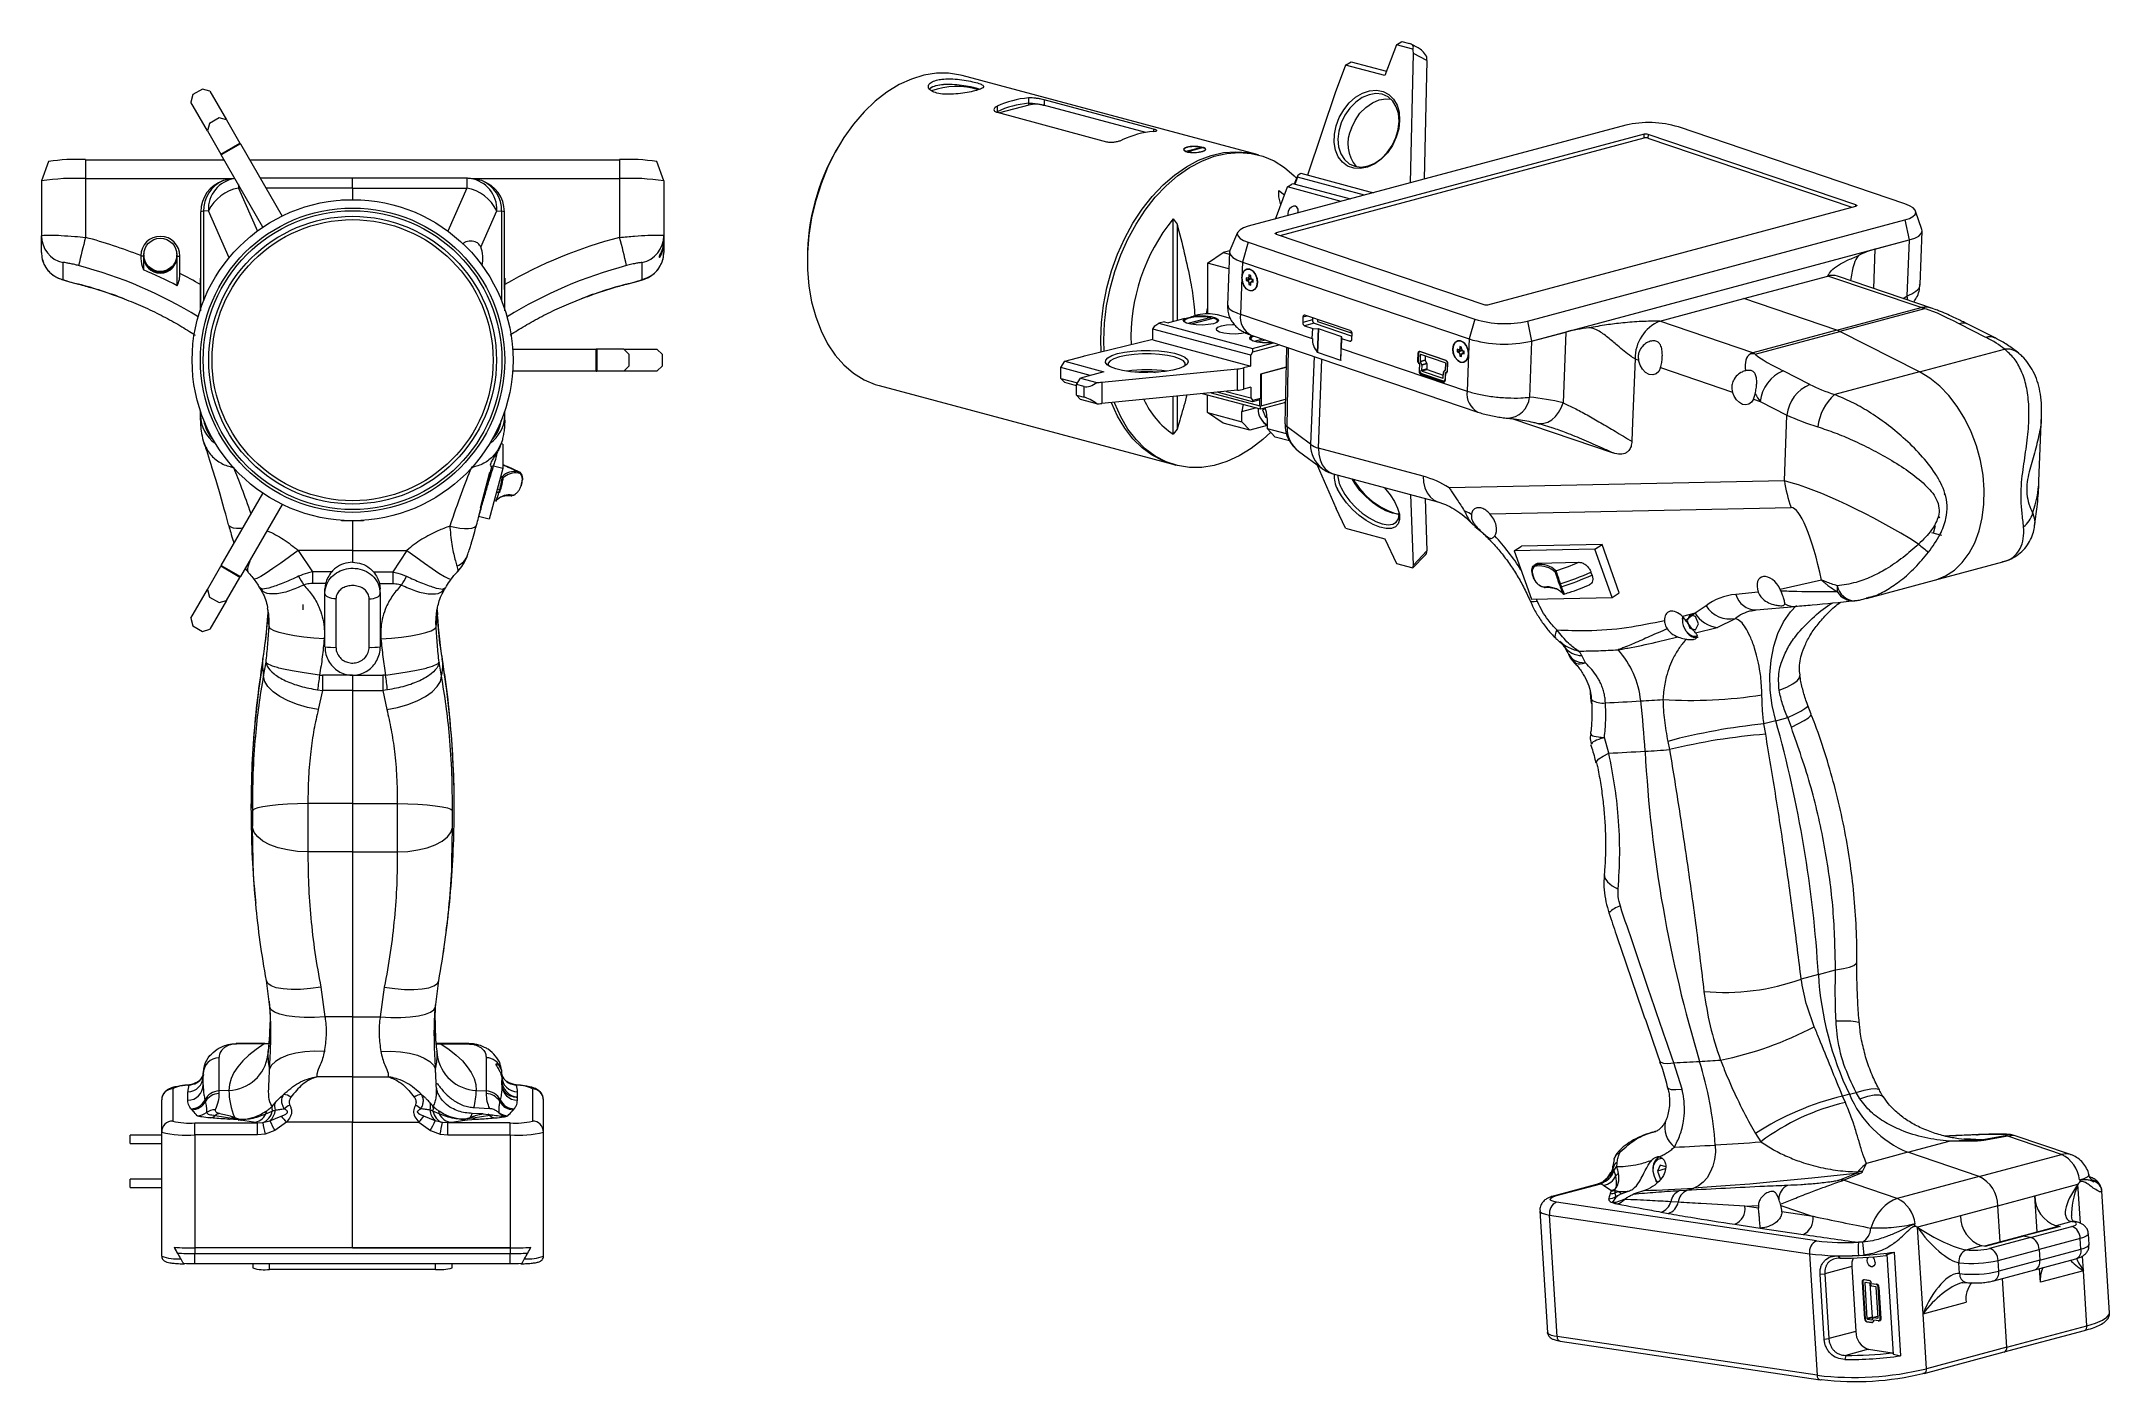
# Paper-space layout 'Лист2' of a CAD drawing. Header units: millimetres. Extents: x 17 to 391, y 20 to 263.
import ezdxf

# ---------------------------------------------------------------- set-up
doc = ezdxf.new("R2010")
doc.units = ezdxf.units.MM

psp = doc.layouts.new('Лист2')

# ---------------------------------------------------------------- linework, layer by layer
at = {"color": 7, "linetype": 'Continuous', "lineweight": 15}
for p, q in [((262.11, 261.96), (259.99, 256.39)), ((262.11, 261.96), (263.08, 262.57)), ((265.08, 261.16), (262.11, 261.96)), ((263.08, 262.57), (264.47, 262.2)), ((266.04, 261.43), (264.76, 262.09)), ((252.92, 258.28), (251.21, 253.78)), ((252.92, 258.28), (253.89, 258.89)), ((259.99, 256.39), (252.92, 258.28)), ((253.89, 258.89), (260.29, 257.18)), ((264.62, 237), (265.16, 260.39)), ((267.61, 259.12), (265.16, 260.39)), ((267.61, 259.12), (267.11, 237.67)), ((236.67, 242.18), (183.64, 256.39)), ((44.57, 252.95), (44.2, 251.59)), ((47.2, 246.39), (44.2, 251.59)), ((46.3, 253.95), (44.57, 252.95)), ((47.66, 253.59), (46.3, 253.95)), ((47.66, 253.59), (50.66, 248.39)), ((186.03, 254.16), (186.8, 253.91)), ((186.07, 254.16), (186.81, 253.92)), ((189.92, 250.84), (189.92, 249.87)), ((195.65, 251.06), (190.33, 249.64)), ((195.58, 252.36), (195.58, 251.38)), ((216.8, 246.12), (198.34, 251.06)), ((218.21, 246.71), (198.41, 252.02)), ((251.16, 253.64), (246.03, 238.42)), ((47.57, 247.76), (47.2, 246.39)), ((49.3, 248.76), (47.57, 247.76)), ((50.66, 248.39), (49.3, 248.76)), ((50.66, 248.39), (53.08, 244.2)), ((189.92, 249.75), (209.72, 244.44)), ((303.55, 247.43), (235.32, 229.15)), ((354.01, 233.2), (313.06, 247.1)), ((47.2, 246.39), (49.62, 242.2)), ((49.62, 242.2), (53.08, 244.2)), ((53.16, 244.06), (49.7, 242.06)), ((53.16, 244.06), (53.08, 244.2)), ((53.16, 244.06), (60.7, 231.01)), ((161.12, 243.39), (160.84, 242.9)), ((223.63, 243.06), (223.63, 243.02)), ((224.05, 242.73), (226.86, 243.48)), ((227.21, 243.39), (224.41, 242.63)), ((226.86, 243.48), (226.86, 243.41)), ((226.86, 243.41), (226.86, 243.29)), ((227.63, 243.02), (227.63, 243.06)), ((306.89, 245.79), (240.35, 227.96)), ((241.08, 227.5), (306.86, 245.12)), ((306.86, 245.12), (306.89, 245.79)), ((307.59, 245.76), (307.57, 245.1)), ((307.57, 245.1), (344.4, 232.6)), ((345.16, 233.02), (307.59, 245.76)), ((18.46, 240.85), (17.18, 237.35)), ((25.18, 241.19), (25.18, 237.77)), ((25.18, 241.19), (50.2, 241.19)), ((49.62, 242.2), (49.7, 242.06)), ((57.23, 229.01), (49.7, 242.06)), ((54.82, 241.19), (121.68, 241.19)), ((121.68, 241.19), (121.68, 237.77)), ((129.68, 237.35), (128.41, 240.85)), ((224.05, 242.66), (224.05, 242.73)), ((224.41, 242.63), (224.41, 242.57)), ((237.24, 242.03), (236.67, 242.18)), ((17.18, 237.35), (17.18, 234.45)), ((25.18, 237.77), (25.18, 227.15)), ((25.18, 237.77), (51.93, 237.77)), ((52.13, 237.79), (51.52, 237.72)), ((73.43, 237.83), (56.76, 237.83)), ((94.06, 237.83), (73.43, 237.83)), ((73.43, 236.07), (73.43, 237.83)), ((73.43, 236.07), (94.06, 236.07)), ((73.43, 236.07), (73.43, 233.96)), ((95.34, 237.72), (94.73, 237.79)), ((94.94, 237.77), (121.68, 237.77)), ((121.68, 237.77), (121.68, 227.15)), ((129.68, 237.35), (129.68, 234.45)), ((240.23, 230.47), (242.43, 236.26)), ((240.84, 235.6), (241.89, 234.84)), ((240.84, 234.49), (240.84, 235.6)), ((242.43, 236.26), (243.21, 236.75)), ((252.14, 233.66), (242.43, 236.26)), ((243.54, 236.84), (243.21, 236.75)), ((243.54, 236.84), (253.77, 234.1)), ((243.69, 236.8), (244.32, 238.44)), ((244.19, 238.04), (243.71, 236.79)), ((244.19, 238.04), (244.32, 238.44)), ((256.35, 234.79), (244.19, 238.04)), ((244.32, 238.44), (244.8, 238.75)), ((244.8, 238.75), (257.97, 235.22)), ((17.18, 234.45), (17.18, 227.46)), ((45.99, 219.79), (45.99, 231.77)), ((47.36, 231.96), (46.49, 231.86)), ((68.43, 233.52), (68.43, 233.52)), ((71.45, 233.96), (71.45, 233.89)), ((71.45, 233.96), (74.87, 233.96)), ((75.42, 233.89), (75.42, 233.96)), ((78.43, 233.52), (78.43, 233.53)), ((96.61, 225.41), (99.5, 231.96)), ((99.5, 231.96), (100.37, 231.86)), ((100.87, 219.79), (100.87, 231.77)), ((129.68, 234.45), (129.68, 227.46)), ((241.2, 233.03), (240.84, 234.49)), ((278.62, 214.97), (345.16, 232.8)), ((357.08, 228.57), (355.94, 231.9)), ((221.74, 230.49), (222.45, 229.57)), ((221.74, 211.95), (221.74, 230.49)), ((222.45, 229.57), (222.45, 212.14)), ((233.4, 228.04), (232.01, 224.8)), ((285.77, 212.03), (354.01, 230.31)), ((354.01, 230.31), (354.78, 226.68)), ((356.75, 218.65), (357.12, 228.28)), ((17.18, 224.43), (17.18, 227.46)), ((35.73, 224.52), (35.63, 223.76)), ((41.73, 223.76), (41.64, 224.52)), ((129.68, 227.46), (129.68, 226.5)), ((129.68, 226.5), (129.68, 226.11)), ((129.68, 226.11), (129.68, 224.43)), ((227.98, 222.48), (230.81, 224.41)), ((231.98, 224.72), (230.81, 224.41)), ((230.81, 224.41), (231.93, 224.11)), ((231.94, 224.52), (231.57, 214.89)), ((235.31, 226.27), (234.28, 222.69)), ((235.31, 226.27), (276.26, 212.37)), ((240.35, 227.75), (277.91, 215)), ((286.54, 208.4), (354.78, 226.68)), ((348.59, 225.02), (354.78, 226.68)), ((354.78, 226.68), (354.38, 216.55)), ((21.08, 222.59), (21.08, 219.55)), ((35.13, 223.86), (35.13, 223.78)), ((35.63, 223.76), (35.13, 223.78)), ((35.68, 224.02), (35.63, 223.61)), ((35.63, 223.76), (35.63, 221.27)), ((35.68, 223.99), (35.68, 223.89)), ((35.68, 223.78), (35.68, 223.68)), ((35.68, 223.58), (35.68, 223.5)), ((41.68, 223.58), (41.59, 222.84)), ((41.64, 223.04), (41.68, 223.5)), ((41.73, 223.61), (41.68, 224.02)), ((41.68, 223.89), (41.68, 223.99)), ((41.68, 223.68), (41.68, 223.78)), ((41.68, 223.5), (41.68, 223.58)), ((41.73, 223.76), (42.23, 223.78)), ((41.73, 218.41), (41.73, 223.76)), ((42.23, 220.63), (42.23, 223.78)), ((125.78, 219.55), (125.78, 222.59)), ((128.95, 223.86), (128.93, 223.83)), ((128.93, 223.52), (128.93, 223.83)), ((128.93, 223.52), (128.95, 223.55)), ((128.93, 223.55), (128.95, 223.55)), ((128.98, 223.6), (128.98, 223.91)), ((155.63, 223.45), (155.63, 222.88)), ((227.98, 222.48), (227.98, 213.34)), ((231.82, 221.45), (227.98, 222.48)), ((234.28, 222.69), (234.17, 219.93)), ((234.28, 222.69), (275.23, 208.8)), ((45.93, 218.62), (45.93, 219.79)), ((45.93, 214.16), (45.93, 217.26)), ((100.93, 219.79), (100.93, 218.62)), ((100.93, 214.16), (100.93, 217.26)), ((234.17, 219.93), (233.91, 213.27)), ((235.19, 219.8), (234.95, 219.86)), ((234.95, 219.86), (234.95, 219.38)), ((235.72, 219.7), (234.95, 219.38)), ((234.95, 219.38), (235.19, 219.32)), ((235.83, 219.67), (235.19, 219.32)), ((235.23, 219.79), (235.79, 219.78)), ((235.76, 220.27), (235.41, 220.37)), ((235.41, 220.37), (235.41, 220.03)), ((235.41, 218.97), (235.41, 218.63)), ((235.76, 218.78), (235.41, 218.63)), ((235.41, 218.63), (235.76, 218.54)), ((235.72, 219.78), (235.72, 219.7)), ((235.72, 219.7), (235.83, 219.67)), ((235.76, 219.94), (235.76, 220.27)), ((235.76, 218.54), (235.76, 218.88)), ((235.83, 219.67), (235.86, 219.66)), ((236.22, 219.31), (235.86, 219.09)), ((236.22, 219.52), (235.97, 219.59)), ((235.97, 219.11), (236.22, 219.04)), ((236.22, 219.04), (236.22, 219.52)), ((324.9, 216.1), (340.1, 220.17)), ((356.93, 214.46), (340.1, 220.17)), ((359.18, 214.25), (341.8, 220.14)), ((226.21, 213.15), (225.41, 212.93)), ((232.08, 212.52), (229.75, 213.15)), ((233.91, 213.27), (246.9, 208.86)), ((309.69, 212.03), (324.89, 216.1)), ((341.73, 210.39), (324.89, 216.1)), ((341.73, 210.39), (356.93, 214.46)), ((357.53, 214.27), (342.24, 210.17)), ((218.08, 210.57), (218.44, 211.15)), ((235.76, 205.84), (218.08, 210.57)), ((218.08, 208.65), (218.08, 210.57)), ((218.44, 211.15), (219.14, 211.63)), ((220.2, 211.92), (219.14, 211.63)), ((219.14, 211.63), (236.11, 207.09)), ((220.2, 211.92), (220.91, 211.73)), ((223.84, 212.51), (220.91, 211.73)), ((223.74, 212.06), (223.74, 211.96)), ((223.79, 211.83), (223.74, 211.96)), ((228.56, 212.7), (224.38, 211.58)), ((229.13, 212.54), (224.99, 211.44)), ((228.41, 212.35), (228.56, 212.6)), ((228.56, 212.6), (228.56, 212.7)), ((229.74, 211.96), (229.74, 212.06)), ((235.84, 209.48), (276.8, 195.58)), ((245.19, 212.72), (245.16, 211.77)), ((246.93, 212.24), (245.16, 211.77)), ((247.26, 211.64), (245.49, 211.17)), ((245.49, 211.17), (246.98, 210.67)), ((253.76, 210.3), (245.57, 213.07)), ((246.9, 208.86), (246.98, 210.67)), ((246.94, 212.61), (246.93, 212.24)), ((246.98, 210.67), (247.96, 210.63)), ((247.26, 211.64), (254.08, 209.33)), ((247.96, 210.63), (247.8, 206.39)), ((248, 210.64), (247.83, 206.36)), ((247.86, 212.3), (247.84, 211.96)), ((247.84, 211.96), (254.08, 209.84)), ((248, 210.64), (247.96, 210.63)), ((252.24, 209.2), (248, 210.64)), ((254.06, 208.75), (254.09, 209.7)), ((276.26, 212.37), (275.23, 208.8)), ((285.77, 212.03), (286.54, 208.4)), ((286.54, 208.4), (292.73, 210.05)), ((292.73, 210.05), (292.23, 197.24)), ((326.52, 206.31), (309.69, 212.03)), ((341.73, 210.39), (326.52, 206.31)), ((326.95, 206.07), (342.24, 210.17)), ((356.66, 202.84), (342.24, 210.17)), ((368.65, 209.09), (363.82, 211.55)), ((370.3, 208.97), (365.47, 211.43)), ((102.36, 206.96), (117.43, 206.96)), ((117.43, 202.96), (117.43, 206.96)), ((117.59, 206.96), (117.43, 206.96)), ((117.59, 206.96), (117.59, 202.96)), ((122.43, 206.96), (117.59, 206.96)), ((123.43, 205.96), (122.43, 206.96)), ((122.43, 206.96), (128.43, 206.96)), ((123.43, 203.96), (123.43, 205.96)), ((129.43, 205.96), (128.43, 206.96)), ((129.43, 203.96), (129.43, 205.96)), ((202.17, 204.76), (205.59, 205.68)), ((218.08, 208.69), (205.71, 205.71)), ((208.73, 206.44), (208.66, 208.68)), ((209.28, 206.57), (209.23, 208.52)), ((218.08, 208.65), (235.76, 203.91)), ((235.76, 208.84), (235.76, 208.74)), ((235.81, 208.61), (235.76, 208.74)), ((236.11, 206.41), (235.76, 205.84)), ((235.76, 203.91), (235.76, 205.84)), ((236.11, 207.09), (239.9, 208.1)), ((241.01, 207.73), (236.11, 206.41)), ((236.11, 207.09), (236.11, 206.41)), ((237.94, 208.77), (236.4, 208.35)), ((238.44, 208.6), (237.01, 208.22)), ((242.21, 207.32), (241.96, 193.45)), ((247.83, 206.36), (247.82, 206.35)), ((247.82, 206.35), (247.83, 206.32)), ((252.07, 204.89), (247.83, 206.32)), ((252.04, 204.96), (252.2, 209.19)), ((252.2, 208.89), (252.13, 207.09)), ((252.13, 207.09), (274.87, 199.37)), ((252.24, 209.2), (252.2, 209.19)), ((252.2, 209.19), (252.2, 208.89)), ((252.2, 208.89), (253.68, 208.39)), ((265.97, 206.15), (265.93, 204.91)), ((266.06, 206.12), (266.01, 204.88)), ((266.36, 206.5), (266.29, 206.48)), ((271.08, 204.9), (266.35, 206.51)), ((266.41, 205.91), (266.37, 204.75)), ((271.02, 204.92), (266.43, 206.48)), ((270.93, 204.47), (266.49, 205.98)), ((267.31, 205.7), (267.29, 204.99)), ((273.33, 206.86), (273.08, 206.93)), ((273.08, 206.93), (273.08, 206.44)), ((273.85, 206.76), (273.08, 206.44)), ((273.08, 206.44), (273.33, 206.38)), ((273.96, 206.73), (273.33, 206.38)), ((273.36, 206.85), (273.92, 206.84)), ((273.89, 207.33), (273.54, 207.43)), ((273.54, 207.43), (273.54, 207.09)), ((273.54, 206.03), (273.54, 205.69)), ((273.89, 205.84), (273.54, 205.69)), ((273.54, 205.69), (273.89, 205.6)), ((273.85, 206.84), (273.85, 206.76)), ((273.85, 206.76), (273.96, 206.73)), ((273.89, 207), (273.89, 207.33)), ((273.89, 205.6), (273.89, 205.94)), ((273.96, 206.73), (273.99, 206.72)), ((274.35, 206.38), (273.99, 206.15)), ((274.35, 206.58), (274.1, 206.65)), ((274.1, 206.17), (274.35, 206.1)), ((274.35, 206.1), (274.35, 206.58)), ((275.13, 206.04), (274.87, 199.37)), ((275.23, 208.8), (275.13, 206.04)), ((286.54, 208.4), (286.15, 198.27)), ((356.66, 202.84), (372, 206.96)), ((117.43, 202.96), (102.36, 202.96)), ((117.43, 202.96), (117.59, 202.96)), ((122.43, 202.96), (117.59, 202.96)), ((122.43, 202.96), (123.43, 203.96)), ((128.43, 202.96), (122.43, 202.96)), ((128.43, 202.96), (129.43, 203.96)), ((201.46, 203.61), (202.17, 204.76)), ((206.74, 202.2), (201.46, 203.61)), ((201.46, 201.68), (201.46, 203.61)), ((202.17, 204.76), (209.24, 202.87)), ((209.24, 202.87), (205, 201.73)), ((208.83, 200.98), (233.37, 203.38)), ((218.2, 202.73), (218.1, 202.85)), ((218.16, 202.85), (218.52, 202.75)), ((233.37, 199.52), (233.37, 203.38)), ((235.76, 203.91), (234.46, 203.56)), ((234.46, 203.56), (234.46, 199.71)), ((242.15, 203.7), (237.53, 202.46)), ((237.53, 202.46), (237.53, 198.12)), ((237.67, 202.5), (242.15, 203.7)), ((237.67, 202.5), (237.67, 196.72)), ((252.07, 204.89), (252.06, 204.92)), ((266.26, 204.32), (266.21, 202.98)), ((266.28, 204.32), (266.26, 204.32)), ((266.3, 203.14), (266.35, 204.29)), ((267.29, 204.99), (266.37, 204.75)), ((267.3, 204.92), (266.38, 204.67)), ((266.38, 204.67), (266.68, 204.15)), ((266.54, 202.39), (270.57, 201.02)), ((266.64, 202.55), (270.52, 201.23)), ((266.7, 204.07), (266.66, 203.12)), ((267.58, 203.37), (266.66, 203.12)), ((267.6, 204.39), (266.68, 204.15)), ((267.62, 204.32), (266.7, 204.07)), ((267.65, 203.25), (266.73, 203)), ((266.73, 203), (270.47, 201.73)), ((267.3, 204.92), (267.6, 204.39)), ((267.62, 204.32), (267.58, 203.37)), ((267.65, 203.25), (270.56, 202.26)), ((270.54, 201.8), (270.58, 202.75)), ((270.6, 202.81), (270.93, 203.13)), ((270.94, 202.73), (270.89, 201.59)), ((270.94, 201.38), (270.99, 202.71)), ((270.96, 203.19), (271, 204.35)), ((271.01, 202.71), (270.99, 202.71)), ((271.09, 202.72), (271.25, 202.76)), ((271.31, 203.09), (271.36, 204.32)), ((271.36, 203.07), (271.41, 204.31)), ((305.23, 205.18), (304.78, 193.75)), ((305.23, 205.18), (305.85, 204.96)), ((309.84, 203.61), (322.84, 199.2)), ((336.83, 200.57), (332, 203.02)), ((356.66, 202.84), (341.31, 198.73)), ((168.63, 200.37), (221.66, 186.16)), ((201.46, 201.68), (204.48, 200.88)), ((202.17, 200.91), (201.46, 201.68)), ((204.29, 200.34), (202.17, 200.91)), ((204.29, 200.58), (205, 201.73)), ((205.68, 200.21), (204.29, 200.58)), ((204.29, 198.65), (204.29, 200.58)), ((205, 197.88), (204.29, 198.65)), ((204.29, 198.65), (205.68, 198.28)), ((205, 201.73), (207.97, 200.94)), ((205.68, 198.28), (205.68, 200.21)), ((208.83, 200.98), (208.83, 197.13)), ((233.37, 199.52), (208.83, 197.13)), ((221.74, 191.6), (221.74, 198.39)), ((222.45, 198.46), (222.45, 192.52)), ((237.53, 196.09), (227.03, 198.91)), ((227.98, 195.51), (227.98, 198.65)), ((228.63, 199.06), (237.39, 196.72)), ((236.11, 197.45), (229.71, 199.17)), ((231.31, 199.32), (235.76, 198.13)), ((235.76, 200.06), (234.46, 199.71)), ((235.76, 200.06), (235.76, 198.13)), ((235.76, 198.13), (236.11, 197.74)), ((270.67, 201.22), (270.93, 201.29)), ((45.93, 194.96), (45.93, 195.75)), ((45.93, 194.1), (45.93, 194.96)), ((100.93, 194.96), (100.93, 195.75)), ((100.93, 194.1), (100.93, 194.96)), ((207.97, 197.08), (205, 197.88)), ((227.98, 195.51), (234.17, 193.85)), ((230.81, 193.58), (227.98, 195.51)), ((234.17, 193.85), (234.17, 195.68)), ((236.11, 197.74), (237.53, 198.12)), ((236.11, 197.74), (236.11, 197.45)), ((237.17, 197.74), (236.11, 197.45)), ((237.53, 198.12), (237.17, 197.74)), ((237.39, 196.72), (237.39, 197.97)), ((237.39, 196.72), (237.53, 196.62)), ((242.03, 197.3), (237.53, 196.09)), ((237.53, 196.62), (237.67, 196.72)), ((237.53, 196.09), (237.53, 196.62)), ((237.67, 196.72), (242.04, 197.89)), ((238.03, 196.23), (237.92, 196)), ((238.44, 196.14), (237.92, 196)), ((237.92, 196), (238.43, 194.66)), ((238.75, 194.74), (238.43, 194.66)), ((238.43, 194.66), (238.76, 194.57)), ((238.76, 194.45), (238.76, 192.62)), ((282.96, 194.4), (301.27, 188.19)), ((326.63, 197.91), (327.85, 197.5)), ((327.85, 197.5), (332.68, 195.04)), ((332.22, 183.18), (332.68, 195.04)), ((378.23, 183.12), (378.7, 195.05)), ((222.45, 192.52), (221.74, 191.6)), ((235.58, 192.3), (230.81, 193.58)), ((234.17, 193.85), (235.58, 192.3)), ((238.75, 193.15), (235.58, 192.3)), ((237.6, 194.38), (237.65, 194.28)), ((238.76, 192.62), (242.19, 191.7)), ((240.18, 191.07), (238.76, 192.62)), ((242.75, 190.38), (240.18, 191.07)), ((246.59, 189.79), (242.33, 192.92)), ((304.78, 193.75), (304.65, 190.3)), ((100.56, 189.77), (100.26, 189.84)), ((100.56, 189.77), (100.56, 185.39)), ((244.41, 188.51), (248.68, 185.38)), ((266.92, 184), (247.99, 189.07)), ((98.63, 185.89), (96.18, 176.71)), ((96.55, 178.31), (98.26, 184.74)), ((100.56, 185.39), (98.12, 176.21)), ((100.56, 185.39), (98.91, 185.82)), ((221.66, 186.16), (222.23, 186.01)), ((247.8, 186.02), (251.16, 178.28)), ((250.68, 184.42), (269.61, 179.34)), ((332.22, 183.18), (271.61, 181.92)), ((49.7, 167.85), (57.23, 180.9)), ((99.02, 179.61), (99.49, 179.52)), ((99.58, 179.72), (99.59, 179.73)), ((99.89, 181.05), (100.04, 181.61)), ((100.03, 181.05), (100.18, 181.62)), ((100.18, 181.62), (100.18, 181.62)), ((103.88, 182.27), (104.03, 182.84)), ((103.94, 182.29), (104.09, 182.85)), ((265.16, 167.91), (264.7, 180.66)), ((267.27, 179.97), (267.61, 170.49)), ((361.14, 180.72), (361.03, 180.69)), ((60.7, 178.9), (53.16, 165.85)), ((71.43, 176.03), (71.43, 175.96)), ((74.96, 175.96), (71.43, 175.96)), ((73.43, 175.96), (73.43, 170.58)), ((74.96, 175.96), (74.96, 176)), ((75.23, 175.96), (74.96, 175.96)), ((75.23, 176.01), (75.23, 175.96)), ((75.43, 175.96), (75.23, 175.96)), ((75.43, 175.96), (75.43, 176.03)), ((98.12, 176.21), (96.18, 176.71)), ((252.92, 174.59), (251.21, 178.17)), ((275.6, 177.14), (275.66, 177.14)), ((278.98, 177.21), (333.42, 178.35)), ((360.23, 176.49), (360.28, 176.66)), ((360.34, 176.52), (360.23, 176.49)), ((252.92, 174.59), (259.99, 172.69)), ((259.99, 172.69), (262.11, 168.25)), ((358.8, 173.81), (360.61, 173.32)), ((359.5, 175), (359.1, 173.62)), ((73.43, 170.58), (63.62, 170.58)), ((63.62, 170.58), (66.18, 166.7)), ((73.43, 170.58), (83.25, 170.58)), ((73.43, 170.58), (73.43, 168.47)), ((83.25, 170.58), (80.68, 166.7)), ((262.11, 168.25), (265.08, 167.46)), ((265.15, 167.49), (267.24, 169.69)), ((265.16, 167.91), (267.61, 170.49)), ((283.38, 170.52), (284.68, 171.38)), ((297.98, 170.82), (283.38, 170.52)), ((283.38, 170.52), (286.49, 161.77)), ((299.27, 171.68), (284.68, 171.38)), ((287.8, 168.29), (295.07, 168.44)), ((297.98, 170.82), (299.27, 171.68)), ((301.08, 162.07), (297.98, 170.82)), ((302.38, 162.93), (299.27, 171.68)), ((359.38, 165.21), (371.7, 168.51)), ((47.2, 163.52), (49.62, 167.71)), ((49.7, 167.85), (49.62, 167.71)), ((53.08, 165.71), (49.62, 167.71)), ((49.7, 167.85), (53.16, 165.85)), ((50.66, 161.52), (53.08, 165.71)), ((53.08, 165.71), (53.16, 165.85)), ((54.01, 167.31), (54.56, 166.64)), ((69.66, 166.7), (66.18, 166.7)), ((66.18, 166.7), (66.18, 164.61)), ((68.55, 164.61), (66.18, 164.61)), ((68.55, 164.61), (68.43, 163.67)), ((77.21, 166.7), (80.68, 166.7)), ((78.31, 164.61), (78.43, 163.67)), ((78.31, 164.61), (80.68, 164.61)), ((80.68, 166.7), (80.68, 164.61)), ((286.69, 166.14), (286.88, 165.6)), ((286.76, 166.12), (286.95, 165.58)), ((287.22, 168.07), (286.92, 167.79)), ((291.54, 164.55), (291.54, 164.56)), ((291.54, 164.55), (291.73, 164.01)), ((291.72, 164.56), (291.91, 164.02)), ((297.45, 166.13), (297.26, 166.67)), ((338.93, 165.23), (331.47, 163.54)), ((347.05, 161.91), (359.38, 165.21)), ((44.2, 158.33), (47.2, 163.52)), ((47.2, 163.52), (47.57, 162.16)), ((47.57, 162.16), (49.3, 161.16)), ((50.66, 161.52), (47.66, 156.33)), ((49.3, 161.16), (50.66, 161.52)), ((64.53, 159.84), (64.53, 160.84)), ((68.43, 162.8), (68.43, 163.67)), ((68.43, 153.17), (68.43, 162.8)), ((70.43, 161.84), (70.43, 153.08)), ((76.43, 153.08), (76.43, 161.84)), ((78.43, 162.8), (78.43, 163.67)), ((78.43, 162.8), (78.43, 153.17)), ((90.08, 163.65), (90.17, 163.81)), ((286.49, 161.77), (301.08, 162.07)), ((301.08, 162.07), (302.38, 162.93)), ((327.5, 163.02), (323.43, 162.64)), ((331.61, 163.24), (331.47, 163.54)), ((341.81, 163.08), (341.81, 163.08)), ((344.79, 161.49), (344.81, 161.49)), ((347.02, 162), (347.17, 162.04)), ((44.2, 158.33), (44.57, 156.96)), ((58.14, 159.8), (58.11, 159.3)), ((88.75, 159.3), (88.72, 159.8)), ((316.07, 159.27), (313.78, 158.66)), ((313.82, 158.19), (313.85, 158.58)), ((313.82, 158.19), (313.82, 158.07)), ((316.07, 159.27), (314.4, 157.94)), ((315.15, 158.92), (314.64, 157.85)), ((314.64, 157.85), (315.15, 156.51)), ((316.17, 158.65), (315.15, 158.92)), ((318.07, 160.59), (316.07, 159.27)), ((316.68, 157.31), (316.17, 158.65)), ((316.17, 156.24), (316.68, 157.31)), ((320.1, 156.68), (323.36, 158.28)), ((327.13, 159.82), (334.19, 160.47)), ((44.57, 156.96), (46.3, 155.96)), ((46.3, 155.96), (47.66, 156.33)), ((314.32, 156.23), (314.37, 156.14)), ((315.42, 156.58), (315.15, 156.51)), ((315.15, 156.51), (316.17, 156.24)), ((316.17, 155.67), (320.1, 156.68)), ((57.36, 147.85), (57.8, 150.37)), ((89.5, 147.85), (89.06, 150.37)), ((296.25, 150.27), (295.63, 151.58)), ((67.46, 148.05), (67.99, 148.02)), ((73.43, 148.02), (67.99, 148.02)), ((67.99, 148.02), (67.99, 145.3)), ((73.43, 148.02), (78.87, 148.02)), ((73.43, 148.02), (73.43, 145.3)), ((79.4, 148.05), (78.87, 148.02)), ((78.87, 148.02), (78.87, 145.3)), ((67.11, 145.39), (67.99, 145.3)), ((67.99, 145.3), (67.23, 141.85)), ((73.43, 145.3), (67.99, 145.3)), ((73.43, 145.3), (78.87, 145.3)), ((73.43, 145.3), (73.43, 124.84)), ((79.75, 145.39), (78.87, 145.3)), ((78.87, 145.3), (79.63, 141.85)), ((337.07, 140.98), (336.46, 142.55)), ((330.66, 139.81), (328.51, 139.23)), ((328.84, 137.37), (328.51, 139.23)), ((330.66, 139.81), (332.82, 140.39)), ((333.48, 138.62), (332.82, 140.39)), ((300.5, 133.95), (299.68, 136.76)), ((311.15, 136.08), (311.46, 134.58)), ((73.43, 124.84), (65.36, 124.84)), ((73.43, 124.84), (81.5, 124.84)), ((73.43, 124.84), (73.43, 116.1)), ((73.43, 116.1), (65.36, 116.1)), ((73.43, 116.1), (81.5, 116.1)), ((73.43, 116.1), (73.43, 86.29)), ((89.84, 97.83), (89.96, 98.79)), ((338.36, 93.96), (335.25, 93.12)), ((338.36, 93.96), (341.47, 94.79)), ((58.48, 88.04), (57.85, 92.84)), ((67.69, 91.66), (68.44, 86.29)), ((79.17, 91.66), (78.42, 86.29)), ((88.39, 88.04), (89.01, 92.84)), ((73.43, 86.29), (68.44, 86.29)), ((73.43, 86.29), (78.42, 86.29)), ((73.43, 86.29), (73.43, 75.48)), ((88.33, 85.64), (88.44, 88.49)), ((58.53, 85.65), (58.53, 85.27)), ((88.33, 85.65), (88.33, 85.27)), ((57.46, 81.43), (52.28, 81.38)), ((57.58, 81.51), (52.4, 81.46)), ((57.61, 81.5), (58.31, 81.52)), ((89.25, 81.5), (88.57, 81.51)), ((89.4, 81.43), (94.58, 81.38)), ((46.43, 74.01), (46.43, 75.99)), ((73.43, 75.48), (67, 75.48)), ((73.43, 75.48), (79.86, 75.48)), ((73.43, 75.48), (73.43, 67.24)), ((100.43, 75.97), (100.43, 76.19)), ((100.43, 75.97), (100.43, 74.84)), ((100.43, 74.01), (100.43, 74.8)), ((313.72, 73.21), (312.26, 77.99)), ((38.93, 65.48), (38.93, 71.29)), ((40.93, 73.28), (40.93, 67.47)), ((43.63, 71.22), (43.63, 72.75)), ((43.66, 73.97), (43.85, 73.97)), ((44.19, 74.04), (43.85, 73.97)), ((44.04, 74.02), (44.19, 74.04)), ((46.73, 71.28), (46.81, 70.96)), ((51.08, 73.01), (49.27, 72.92)), ((49.27, 72.92), (49.27, 72.45)), ((95.78, 73.01), (97.59, 72.92)), ((97.59, 72.92), (97.59, 72.45)), ((100.13, 71.28), (100.05, 70.96)), ((102.67, 74.04), (103.01, 73.97)), ((102.82, 74.03), (102.67, 74.04)), ((103.21, 73.97), (103.01, 73.97)), ((103.23, 71.79), (103.23, 72.75)), ((103.23, 71.22), (103.23, 71.79)), ((105.93, 73.28), (105.93, 67.47)), ((107.93, 65.48), (107.93, 71.29)), ((343.96, 72.31), (342.75, 71.98)), ((343.25, 70.82), (342.75, 71.98)), ((343.96, 72.31), (345.18, 72.63)), ((345.84, 71.51), (345.18, 72.63)), ((44.37, 69.5), (44.21, 69.68)), ((48.6, 68.47), (51.63, 68)), ((52.74, 67.66), (51.05, 67.79)), ((51.63, 68), (53.23, 67.78)), ((53.16, 67.61), (52.74, 67.66)), ((55.54, 67.24), (53.16, 67.61)), ((53.23, 67.78), (53.85, 67.78)), ((57.19, 67.19), (58.5, 67.52)), ((57.75, 68.77), (58.92, 69.28)), ((58.5, 67.52), (60.54, 68.33)), ((58.87, 70.11), (59.42, 70.77)), ((88.36, 67.52), (86.33, 68.33)), ((89.11, 68.77), (87.94, 69.28)), ((89.67, 67.19), (88.36, 67.52)), ((91.32, 67.24), (93.71, 67.61)), ((93.64, 67.78), (93.01, 67.78)), ((95.24, 68), (93.64, 67.78)), ((93.71, 67.61), (94.12, 67.66)), ((94.12, 67.66), (95.82, 67.79)), ((97.06, 68.76), (95.04, 68.84)), ((98.26, 68.47), (95.24, 68)), ((95.37, 69.9), (98.15, 69.72)), ((97.06, 68.76), (97.92, 68.68)), ((99.86, 68.98), (99.77, 69.05)), ((99.86, 68.99), (99.86, 68.98)), ((102.49, 69.5), (102.65, 69.68)), ((38.93, 64.93), (33.23, 64.93)), ((33.23, 64.93), (33.23, 64.93)), ((33.23, 63.43), (33.23, 64.93)), ((38.93, 43.06), (38.93, 65.48)), ((44.93, 64.95), (44.93, 67.12)), ((44.93, 67.12), (56.24, 67.12)), ((44.93, 64.95), (44.93, 44.53)), ((56.24, 64.95), (44.93, 64.95)), ((56.24, 67.12), (55.54, 67.24)), ((56.24, 67.12), (57.19, 67.19)), ((56.24, 64.95), (56.24, 67.12)), ((57.62, 65.1), (56.24, 64.95)), ((59.37, 65.74), (57.62, 65.1)), ((61.48, 67.24), (59.37, 65.74)), ((73.43, 67.24), (61.48, 67.24)), ((73.43, 67.24), (85.39, 67.24)), ((73.43, 44.53), (73.43, 67.24)), ((85.39, 67.24), (87.49, 65.74)), ((87.49, 65.74), (89.24, 65.1)), ((89.24, 65.1), (90.62, 64.95)), ((90.62, 67.12), (89.67, 67.19)), ((90.62, 67.12), (91.32, 67.24)), ((90.62, 64.95), (90.62, 67.12)), ((101.93, 67.12), (90.62, 67.12)), ((90.62, 64.95), (101.93, 64.95)), ((101.93, 64.95), (101.93, 67.12)), ((101.93, 64.95), (101.93, 44.53)), ((107.93, 43.06), (107.93, 65.48)), ((309.09, 65.63), (308.61, 65.51)), ((327.03, 65.22), (327.98, 63.71)), ((354.52, 61.82), (361.99, 63.83)), ((366.93, 64.98), (367.15, 65)), ((367.33, 65.01), (367.15, 65)), ((367.78, 64.07), (372.12, 64.83)), ((372.58, 64.71), (368.24, 63.96)), ((382.3, 61.42), (372.58, 64.71)), ((383.95, 61.4), (373.76, 64.86)), ((33.23, 63.43), (38.93, 63.43)), ((301.43, 60.53), (301.23, 59.29)), ((354.52, 61.82), (347.05, 59.82)), ((367.45, 57.44), (354.52, 61.82)), ((367.45, 57.44), (382.3, 61.42)), ((38.93, 56.96), (33.23, 56.96)), ((33.23, 56.96), (33.23, 56.96)), ((33.23, 55.46), (33.23, 56.96)), ((298.66, 56.11), (290.67, 53.97)), ((291.06, 53.99), (299.06, 56.13)), ((299.06, 56.13), (299.55, 56.43)), ((299.06, 56.13), (299.53, 55.86)), ((299.55, 56.43), (300.16, 57.08)), ((301.75, 57.58), (301.37, 58.61)), ((308.46, 58.76), (308.46, 58.65)), ((308.96, 56.81), (309.01, 56.71)), ((309.79, 59.5), (309.28, 58.43)), ((310.7, 58.81), (309.28, 58.43)), ((309.28, 58.43), (309.79, 57.09)), ((310.81, 59.22), (309.79, 59.5)), ((345.2, 58.02), (342.21, 56.81)), ((342.88, 56.76), (345.87, 57.97)), ((352.6, 53.46), (342.88, 56.76)), ((367.45, 57.44), (352.6, 53.46)), ((33.23, 55.46), (38.93, 55.46)), ((338.05, 45.83), (291.05, 52.81)), ((299.53, 55.86), (300.83, 54.96)), ((300.91, 54.83), (300.76, 54.35)), ((300.83, 54.96), (300.91, 54.83)), ((301.57, 54.95), (301.66, 55.17)), ((301.66, 54.54), (301.57, 54.95)), ((301.78, 53.81), (301.66, 54.54)), ((302.71, 54.3), (302.19, 54.04)), ((302.71, 54.3), (304.05, 54.78)), ((303.22, 53.31), (303.34, 53.38)), ((303.3, 53.3), (303.22, 53.31)), ((306.92, 54.9), (304.89, 54.23)), ((313.05, 52.79), (311.7, 52.88)), ((314.57, 54.93), (313.19, 54.85)), ((315.83, 55.36), (314.57, 54.93)), ((331.59, 52.22), (331.51, 52.46)), ((370.79, 52.15), (377.5, 53.95)), ((377.5, 53.95), (385.28, 56.04)), ((377.92, 47.42), (377.5, 53.95)), ((391.01, 32.83), (389.62, 54.82)), ((288.01, 51.24), (289.4, 29.28)), ((291.15, 28.52), (289.76, 50.48)), ((289.76, 50.48), (336.76, 43.49)), ((309.92, 51.02), (311.24, 50.78)), ((323.29, 48.82), (327.85, 48.14)), ((325.1, 52.08), (327.52, 52.19)), ((327.54, 51.72), (325.1, 52.08)), ((331.59, 52.22), (337.41, 50.25)), ((337.41, 50.25), (331.76, 51.09)), ((364.07, 50.35), (356.29, 48.27)), ((370.79, 52.15), (364.07, 50.35)), ((371.2, 45.62), (370.79, 52.15)), ((384.16, 49.3), (381.34, 48.55)), ((327.85, 48.14), (335.6, 46.98)), ((346.32, 45.57), (345.64, 45.56)), ((357.28, 32.65), (356.29, 48.27)), ((365.07, 44.19), (367.9, 44.95)), ((367.9, 44.95), (368.6, 44.84)), ((374.93, 46.62), (368.4, 44.87)), ((368.6, 44.84), (375.32, 46.64)), ((376.73, 46.43), (369.31, 44.44)), ((381.65, 48.42), (374.93, 46.62)), ((382.04, 48.44), (375.32, 46.64)), ((376.73, 46.43), (375.32, 46.64)), ((376.73, 46.43), (384.16, 48.42)), ((385.69, 46.26), (378.26, 44.27)), ((381.34, 48.55), (382.04, 48.44)), ((385.81, 44.31), (385.69, 46.26)), ((387.28, 45.15), (387.16, 47.1)), ((42.93, 41.76), (42.93, 41.67)), ((44.91, 43.54), (101.91, 43.54)), ((44.91, 41.71), (101.91, 41.71)), ((73.43, 44.53), (44.93, 44.53)), ((55.41, 41.71), (55.41, 40.92)), ((101.91, 44.53), (73.43, 44.53)), ((73.43, 44.53), (101.93, 44.53)), ((91.41, 40.92), (91.41, 41.71)), ((101.91, 44.53), (101.91, 43.54)), ((103.93, 41.77), (103.93, 41.67)), ((336.76, 43.49), (338.14, 21.53)), ((344.4, 41.17), (339.52, 39.87)), ((341.95, 43.12), (342.23, 42.69)), ((344.4, 41.17), (345.14, 29.46)), ((345.61, 43.18), (346.6, 43.26)), ((350.78, 43.35), (350.57, 43.16)), ((350.78, 43.35), (352.05, 43.79)), ((351.92, 25.32), (350.78, 43.35)), ((352.05, 43.79), (353.23, 25.04)), ((363.9, 39.91), (363.78, 41.86)), ((370.84, 42.28), (378.26, 44.27)), ((370.96, 40.33), (370.84, 42.28)), ((378.39, 42.32), (370.96, 40.33)), ((377.49, 40.6), (384.92, 42.59)), ((378.26, 44.27), (378.39, 42.32)), ((378.39, 42.32), (385.81, 44.31)), ((88.41, 40.66), (58.41, 40.66)), ((338.66, 39.78), (339.52, 39.87)), ((339.4, 28.07), (338.66, 39.78)), ((339.52, 39.87), (340.25, 28.15)), ((346.74, 31.74), (346.32, 38.37)), ((346.39, 38.36), (346.81, 31.73)), ((346.66, 38.81), (346.61, 38.79)), ((346.64, 38.81), (347.55, 38.67)), ((347.55, 38.67), (346.71, 38.8)), ((346.75, 38.21), (347.15, 31.77)), ((347.6, 38.18), (346.81, 38.3)), ((347.99, 37.67), (347.65, 38.15)), ((347.69, 38.09), (348.07, 32.02)), ((347.94, 38.13), (348.78, 38.01)), ((347.94, 38.13), (348.92, 37.99)), ((348.74, 37.53), (348.04, 37.63)), ((349.17, 31.95), (348.82, 37.42)), ((349.52, 31.8), (349.17, 37.47)), ((349.31, 37.45), (349.66, 31.78)), ((370.07, 38.61), (377.49, 40.6)), ((372.4, 26.6), (371.62, 39.02)), ((378.49, 38.33), (378.33, 40.82)), ((386.27, 40.42), (378.49, 38.33)), ((386.9, 30.48), (386.27, 40.42)), ((357.28, 32.65), (365.06, 34.73)), ((348.04, 31.06), (347.12, 31.19)), ((348.07, 32.02), (347.15, 31.77)), ((347.19, 31.18), (348.04, 31.06)), ((348.15, 31.91), (347.23, 31.66)), ((347.23, 31.66), (348.02, 31.55)), ((348.06, 31.57), (348.35, 31.95)), ((348.15, 31.91), (348.3, 31.89)), ((349.2, 31.37), (348.36, 31.49)), ((349.34, 31.35), (348.36, 31.49)), ((349.15, 32.18), (348.38, 31.97)), ((348.4, 31.97), (349.1, 31.87)), ((349.3, 31.37), (349.58, 31.45)), ((357.9, 22.71), (357.28, 32.65)), ((372.4, 26.6), (386.9, 30.48)), ((338.14, 21.53), (291.15, 28.52)), ((291.71, 27.72), (338.7, 20.73)), ((339.4, 28.07), (340.25, 28.15)), ((345.14, 29.46), (340.25, 28.15)), ((347.43, 26.22), (343.34, 25.12)), ((347.43, 26.22), (351.68, 25.58)), ((372.4, 26.6), (357.9, 22.71)), ((371.95, 25.74), (386.45, 29.62)), ((343.34, 25.12), (343.14, 24.38)), ((351.68, 25.58), (351.92, 25.32)), ((351.92, 25.32), (353.23, 25.04)), ((357.46, 21.85), (371.95, 25.74))]:
    psp.add_line(p, q, dxfattribs=at)
at = {"color": 8, "linetype": 'Continuous', "lineweight": 15}
for p, q in [((195.58, 251.38), (195.58, 251.04)), ((198.41, 252.02), (198.41, 251.04)), ((189.92, 249.87), (189.92, 249.75)), ((218.21, 246.71), (218.21, 246.29)), ((52.8, 236.69), (52.8, 236.07)), ((52.8, 236.07), (56.23, 228.3)), ((53.16, 236.07), (52.8, 236.07)), ((73.43, 236.07), (57.78, 236.07)), ((94.06, 236.07), (90.63, 228.3)), ((94.06, 237.83), (94.06, 236.07)), ((46.49, 231.86), (46.49, 215.7)), ((51.11, 223.47), (47.36, 231.96)), ((100.37, 231.86), (100.37, 215.7)), ((345.15, 232.8), (345.16, 233.02)), ((240.35, 227.96), (240.34, 227.75)), ((348.59, 225.02), (348.31, 217.93)), ((45.93, 219.79), (45.99, 219.79)), ((100.87, 219.79), (100.93, 219.79)), ((235.76, 220.09), (235.41, 220.03)), ((235.8, 219.04), (235.41, 218.97)), ((236.22, 219.25), (235.97, 219.11)), ((353.68, 216.11), (354.38, 216.55)), ((354.38, 216.55), (354.45, 215.85)), ((245.99, 212.93), (245.19, 212.72)), ((242.33, 192.92), (242.58, 207.19)), ((247.21, 205.62), (246.59, 189.79)), ((253.96, 208.46), (253.68, 208.39)), ((266.07, 206.17), (265.97, 206.15)), ((266.57, 205.95), (266.41, 205.91)), ((273.89, 207.15), (273.54, 207.09)), ((273.94, 206.1), (273.54, 206.03)), ((274.35, 206.31), (274.1, 206.17)), ((247.99, 189.07), (248.61, 205.15)), ((266.02, 204.94), (265.93, 204.91)), ((266.31, 203.01), (266.21, 202.98)), ((266.86, 202.47), (266.54, 202.39)), ((271.31, 203.09), (271.36, 203.1)), ((271.36, 204.32), (271.41, 204.34)), ((270.52, 201.74), (270.47, 201.73)), ((270.84, 201.09), (270.57, 201.02)), ((270.89, 201.59), (270.95, 201.6)), ((234.17, 195.68), (236.62, 196.34)), ((54.57, 167.77), (54.33, 167.88)), ((58.14, 159.83), (58.12, 158.95)), ((88.72, 159.83), (88.75, 158.95)), ((55.48, 114.52), (55.37, 120.5)), ((91.38, 114.36), (91.49, 120.5)), ((45.1, 74.35), (44.19, 74.04)), ((101.75, 74.36), (102.67, 74.04)), ((365.87, 64.05), (366.79, 64)), ((300.16, 57.08), (300.86, 58.17)), ((385.73, 49.01), (385.28, 56.04)), ((44.91, 44.53), (44.91, 43.54)), ((44.91, 41.71), (44.91, 43.54)), ((58.41, 40.66), (58.41, 41.71)), ((88.41, 40.66), (88.41, 41.71)), ((101.91, 41.71), (101.91, 43.54)), ((386.27, 40.42), (386.1, 43.06)), ((346.39, 38.39), (346.32, 38.37)), ((346.98, 38.28), (346.75, 38.21)), ((349.3, 37.5), (349.17, 37.47)), ((346.81, 31.75), (346.74, 31.74)), ((347.13, 31.2), (347.12, 31.19)), ((348.05, 31.56), (348.02, 31.55)), ((349.15, 32.17), (348.4, 31.97)), ((349.14, 31.88), (349.1, 31.87)), ((349.53, 31.4), (349.34, 31.35)), ((349.52, 31.8), (349.66, 31.84))]:
    psp.add_line(p, q, dxfattribs=at)
at = {"color": 7, "linetype": 'Continuous', "lineweight": 15, "flags": 128}
for points in [[(183.64, 256.39), (183.33, 256.47), (181.17, 256.81), (178.95, 256.81), (176.7, 256.46), (174.44, 255.77), (172.2, 254.75), (170.01, 253.4), (167.9, 251.76), (165.88, 249.83), (163.99, 247.64), (162.25, 245.21), (160.67, 242.58), (159.28, 239.78), (158.1, 236.84), (157.14, 233.8), (156.4, 230.69), (155.91, 227.56), (155.66, 224.43), (155.66, 221.35), (155.91, 218.36), (156.4, 215.49), (157.14, 212.77), (158.1, 210.25), (159.28, 207.94), (160.67, 205.89), (162.25, 204.1), (163.99, 202.61), (165.88, 201.43), (167.9, 200.58), (168.63, 200.37)], [(262.06, 245.24), (261.37, 243.78), (260.46, 242.45), (259.37, 241.31), (258.17, 240.43), (256.9, 239.84), (255.62, 239.57), (254.4, 239.63), (253.28, 240.02), (252.33, 240.72), (251.59, 241.69), (251.08, 242.9), (250.85, 244.29), (250.88, 245.78), (251.2, 247.32), (251.77, 248.83), (252.58, 250.23), (253.58, 251.47), (254.73, 252.49), (255.98, 253.23), (257.26, 253.66), (258.52, 253.77), (259.69, 253.54), (260.73, 253), (261.58, 252.15), (262.21, 251.05), (262.58, 249.75), (262.68, 248.3), (262.51, 246.77), (262.06, 245.24)], [(262.01, 245.18), (262.44, 246.66), (262.6, 248.13), (262.48, 249.52), (262.08, 250.76), (261.44, 251.79), (260.58, 252.55), (259.54, 253.01), (258.37, 253.14), (257.15, 252.94), (255.91, 252.42), (254.74, 251.6), (253.68, 250.52), (252.79, 249.24), (252.11, 247.83), (251.69, 246.35), (251.53, 244.88), (251.65, 243.49), (252.04, 242.25), (252.69, 241.22), (253.55, 240.46), (254.59, 240), (255.75, 239.87), (256.98, 240.07), (258.21, 240.59), (259.39, 241.41), (260.45, 242.49), (261.34, 243.76), (262.01, 245.18)], [(253.95, 246.88), (254.63, 248.29), (255.51, 249.57), (256.57, 250.64), (257.75, 251.46), (258.98, 251.99), (260.21, 252.19), (261.14, 252.11)], [(226.86, 243.48), (226.22, 243.57), (225.51, 243.59), (224.81, 243.55), (224.22, 243.44), (223.81, 243.28), (223.64, 243.09), (223.72, 242.9), (224.05, 242.73)], [(224.41, 242.63), (225.04, 242.54), (225.76, 242.52), (226.46, 242.57), (227.05, 242.68), (227.46, 242.84), (227.63, 243.02), (227.54, 243.21), (227.21, 243.39)], [(208.66, 208.68), (208.79, 211.78), (209.16, 214.92), (209.77, 218.05), (210.62, 221.13), (211.7, 224.12), (212.99, 227), (214.47, 229.71), (216.13, 232.24), (217.95, 234.56), (219.91, 236.62), (221.98, 238.41), (224.13, 239.91), (226.35, 241.09), (228.6, 241.95), (230.86, 242.47), (233.1, 242.64), (235.29, 242.48), (236.67, 242.18)], [(208.66, 208.68), (208.79, 211.78), (209.16, 214.92), (209.77, 218.05), (210.62, 221.13), (211.7, 224.12), (212.99, 227), (214.47, 229.71), (216.13, 232.24), (217.95, 234.56), (219.91, 236.62), (221.98, 238.41), (224.13, 239.91), (226.35, 241.09), (228.6, 241.95), (230.86, 242.47), (233.1, 242.64), (235.29, 242.48), (236.67, 242.18)], [(209.23, 208.52), (209.35, 211.63), (209.72, 214.77), (210.34, 217.89), (211.19, 220.97), (212.26, 223.97), (213.55, 226.84), (215.04, 229.56), (216.7, 232.09), (218.52, 234.4), (220.47, 236.47), (222.54, 238.26), (224.7, 239.75), (226.92, 240.94), (229.17, 241.8), (231.43, 242.32), (233.67, 242.49), (235.86, 242.32), (237.97, 241.81), (239.99, 240.96), (241.88, 239.78), (243.62, 238.29), (244.08, 237.82)], [(244.3, 231.56), (244.35, 231.87), (244.31, 232.28), (244.12, 232.59), (243.83, 232.77), (243.47, 232.77), (243.11, 232.6), (242.78, 232.29), (242.56, 231.88), (242.46, 231.43), (242.49, 231.08)], [(345.16, 233.02), (345.22, 232.99), (345.27, 232.96), (345.3, 232.93), (345.31, 232.9), (345.3, 232.87), (345.27, 232.85), (345.22, 232.82), (345.16, 232.8)], [(354.01, 230.31), (354.84, 230.59), (355.46, 230.92), (355.85, 231.29), (355.98, 231.69), (355.85, 232.09), (355.47, 232.49), (354.85, 232.86), (354.01, 233.2)], [(235.32, 229.15), (234.48, 228.87), (233.86, 228.54), (233.47, 228.17), (233.34, 227.78), (233.47, 227.38), (233.85, 226.98), (234.47, 226.61), (235.31, 226.27)], [(354.78, 226.68), (355.77, 227.01), (356.51, 227.4), (356.97, 227.84), (357.12, 228.31), (357.08, 228.57)], [(354.78, 226.68), (355.77, 227.01), (356.51, 227.4), (356.97, 227.84), (357.12, 228.31), (357.08, 228.57)], [(17.18, 224.43), (17.25, 223.59), (17.34, 223.16)], [(232.01, 224.8), (231.94, 224.49), (232.09, 224.01), (232.55, 223.54), (233.28, 223.1), (234.28, 222.69)], [(232.01, 224.8), (231.94, 224.49), (232.09, 224.01), (232.55, 223.54), (233.28, 223.1), (234.28, 222.69)], [(240.35, 227.75), (240.29, 227.77), (240.24, 227.8), (240.21, 227.83), (240.2, 227.86), (240.21, 227.89), (240.24, 227.92), (240.29, 227.94), (240.35, 227.96)], [(35.77, 222.84), (35.69, 223.35), (35.68, 223.58)], [(35.68, 223.5), (35.69, 223.28), (35.72, 223.04)], [(234.17, 219.93), (234.31, 220.62), (234.64, 221.14), (235.11, 221.4), (235.66, 221.36), (236.19, 221.03), (236.63, 220.46), (236.92, 219.74), (237, 218.97), (236.86, 218.28), (236.53, 217.77), (236.06, 217.51), (235.51, 217.55), (234.97, 217.88), (234.53, 218.45), (234.25, 219.17), (234.17, 219.93)], [(234.17, 219.83), (234.28, 219.07), (234.58, 218.36), (235.04, 217.82), (235.58, 217.53), (236.12, 217.53), (236.58, 217.82), (236.89, 218.37), (237, 219.07), (236.89, 219.84), (236.58, 220.55), (236.12, 221.09), (235.58, 221.38), (235.04, 221.38), (234.58, 221.08), (234.28, 220.54), (234.17, 219.83)], [(235.41, 220.03), (235.4, 219.97), (235.39, 219.92), (235.37, 219.88), (235.34, 219.84), (235.31, 219.82), (235.28, 219.8), (235.24, 219.79), (235.19, 219.8)], [(235.76, 218.88), (235.76, 218.93), (235.78, 218.98), (235.8, 219.03), (235.82, 219.06), (235.85, 219.09), (235.89, 219.11), (235.93, 219.11), (235.97, 219.11)], [(227.76, 213.34), (227.98, 214.3), (227.98, 214.33)], [(245.57, 213.07), (245.5, 213.09), (245.43, 213.08), (245.37, 213.06), (245.31, 213.02), (245.26, 212.96), (245.23, 212.89), (245.21, 212.81), (245.19, 212.72)], [(225.41, 212.93), (226.48, 213.01), (227.59, 212.98), (228.59, 212.85), (229.37, 212.64), (229.84, 212.37), (229.93, 212.08), (229.64, 211.79), (229.01, 211.55), (228.1, 211.38), (227.03, 211.3), (225.92, 211.32), (224.92, 211.45), (224.13, 211.66), (223.66, 211.93), (223.55, 212.22), (223.84, 212.51)], [(224.17, 211.64), (223.87, 211.83), (223.75, 212.11), (224.01, 212.39), (224.62, 212.63), (225.5, 212.79), (226.54, 212.86), (227.61, 212.83), (228.56, 212.7)], [(229.13, 212.54), (229.62, 212.29), (229.74, 212), (229.48, 211.72), (229.32, 211.64)], [(235.02, 209.94), (234.11, 209.77), (233.03, 209.69), (231.93, 209.72), (230.92, 209.84), (230.13, 210.05), (229.66, 210.32), (229.57, 210.62), (229.85, 210.91), (230.49, 211.15), (231.4, 211.32), (232.48, 211.4), (232.8, 211.4)], [(229.74, 211.96), (229.74, 211.91), (229.7, 211.83)], [(239.83, 208.12), (239.03, 208.08), (237.92, 208.11), (236.92, 208.23), (236.14, 208.44), (235.67, 208.71), (235.58, 209.01), (235.87, 209.3), (236.08, 209.4)], [(211.68, 206.14), (212.94, 206.41), (214.39, 206.6), (215.97, 206.71), (217.59, 206.72), (219.18, 206.64), (220.67, 206.46), (221.99, 206.21), (223.07, 205.89), (223.87, 205.51), (224.35, 205.09), (224.48, 204.66), (224.26, 204.23), (223.7, 203.82), (222.83, 203.46), (221.68, 203.15), (220.31, 202.92), (218.79, 202.77), (217.18, 202.71), (215.57, 202.74), (214.02, 202.87), (212.6, 203.08), (211.4, 203.37), (210.45, 203.73), (209.81, 204.13), (209.5, 204.55), (209.55, 204.99), (209.94, 205.41), (210.66, 205.8), (211.68, 206.14)], [(223.89, 203.93), (223.94, 204.02), (223.94, 204.44), (223.59, 204.85), (222.91, 205.23), (221.93, 205.56), (220.7, 205.82), (219.29, 206), (217.76, 206.1), (216.2, 206.1), (214.67, 206), (213.26, 205.82), (212.03, 205.56)], [(236.19, 208.42), (235.89, 208.6), (235.77, 208.89), (236.03, 209.17), (236.34, 209.31)], [(253.68, 208.39), (253.75, 208.38), (253.82, 208.38), (253.88, 208.4), (253.94, 208.45), (253.99, 208.5), (254.02, 208.57), (254.04, 208.66), (254.06, 208.75)], [(266.35, 206.51), (266.28, 206.52), (266.21, 206.52), (266.15, 206.49), (266.09, 206.45), (266.04, 206.39), (266.01, 206.32), (265.98, 206.24), (265.97, 206.15)], [(266.43, 206.48), (266.36, 206.49), (266.3, 206.49), (266.23, 206.46), (266.18, 206.42), (266.13, 206.36), (266.1, 206.29), (266.07, 206.21), (266.06, 206.12)], [(266.49, 205.98), (266.47, 205.98), (266.46, 205.98), (266.45, 205.97), (266.43, 205.97), (266.43, 205.95), (266.42, 205.94), (266.41, 205.92), (266.41, 205.91)], [(275.13, 206.04), (274.99, 205.34), (274.66, 204.83), (274.19, 204.57), (273.64, 204.61), (273.11, 204.94), (272.66, 205.51), (272.38, 206.23), (272.3, 206.99), (272.44, 207.69), (272.77, 208.2), (273.24, 208.46), (273.79, 208.42), (274.32, 208.09), (274.77, 207.52), (275.05, 206.8), (275.13, 206.04)], [(272.3, 206.89), (272.41, 206.13), (272.71, 205.42), (273.17, 204.88), (273.71, 204.59), (274.26, 204.59), (274.71, 204.88), (275.02, 205.43), (275.13, 206.14), (275.02, 206.9), (274.71, 207.61), (274.26, 208.15), (273.71, 208.44), (273.17, 208.44), (272.71, 208.14), (272.41, 207.6), (272.3, 206.89)], [(273.54, 207.09), (273.53, 207.04), (273.52, 206.99), (273.5, 206.94), (273.48, 206.9), (273.44, 206.88), (273.41, 206.86), (273.37, 206.85), (273.33, 206.86)], [(273.89, 205.94), (273.9, 205.99), (273.91, 206.04), (273.93, 206.09), (273.95, 206.12), (273.99, 206.15), (274.02, 206.17), (274.06, 206.17), (274.1, 206.17)], [(212.03, 205.56), (211.05, 205.23), (210.37, 204.85), (210.02, 204.44), (210.02, 204.02), (210.07, 203.93)], [(270.94, 202.73), (271.01, 202.71), (271.07, 202.72), (271.14, 202.74), (271.19, 202.78), (271.24, 202.84), (271.28, 202.91), (271.3, 202.99), (271.31, 203.09)], [(270.99, 202.71), (271.06, 202.7), (271.13, 202.7), (271.19, 202.72), (271.25, 202.77), (271.29, 202.82), (271.33, 202.89), (271.35, 202.98), (271.36, 203.07)], [(309.84, 203.61), (309.51, 202.94), (309.02, 202.49), (308.42, 202.3), (307.77, 202.38), (307.14, 202.73), (306.57, 203.32), (306.13, 204.09), (305.85, 204.96)], [(359.38, 165.21), (359.65, 165.28), (361.36, 165.99), (362.94, 167.03), (364.36, 168.4), (365.59, 170.06), (366.62, 171.98), (367.42, 174.14), (367.98, 176.48), (368.28, 178.97), (368.33, 181.56), (368.12, 184.21), (367.65, 186.86), (366.94, 189.47), (366, 191.99), (364.84, 194.37), (363.48, 196.58), (361.96, 198.56), (360.29, 200.28), (358.51, 201.72), (356.66, 202.84)], [(359.38, 165.21), (359.65, 165.28), (361.36, 165.99), (362.94, 167.03), (364.36, 168.4), (365.59, 170.06), (366.62, 171.98), (367.42, 174.14), (367.98, 176.48), (368.28, 178.97), (368.33, 181.56), (368.12, 184.21), (367.65, 186.86), (366.94, 189.47), (366, 191.99), (364.84, 194.37), (363.48, 196.58), (361.96, 198.56), (360.29, 200.28), (358.51, 201.72), (356.66, 202.84)], [(270.47, 201.73), (270.48, 201.73), (270.5, 201.73), (270.51, 201.73), (270.52, 201.74), (270.53, 201.75), (270.54, 201.77), (270.54, 201.78), (270.54, 201.8)], [(270.52, 201.23), (270.59, 201.22), (270.66, 201.22), (270.72, 201.24), (270.78, 201.28), (270.82, 201.34), (270.86, 201.41), (270.88, 201.5), (270.89, 201.59)], [(270.57, 201.02), (270.64, 201.01), (270.7, 201.01), (270.77, 201.04), (270.82, 201.08), (270.87, 201.13), (270.91, 201.2), (270.93, 201.29), (270.94, 201.38)], [(326.63, 197.91), (326.27, 197.38), (325.8, 197.03), (325.25, 196.9), (324.67, 196.98), (324.1, 197.29), (323.58, 197.79), (323.15, 198.44), (322.84, 199.2)], [(221.66, 186.16), (219.91, 186.76), (217.95, 187.77), (216.13, 189.11), (214.47, 190.75), (212.99, 192.67), (211.7, 194.86), (210.62, 197.28), (210.61, 197.3)], [(221.66, 186.16), (219.91, 186.76), (217.95, 187.77), (216.13, 189.11), (214.47, 190.75), (212.99, 192.67), (211.7, 194.86), (210.62, 197.28), (210.61, 197.3)], [(239.38, 191.94), (237.97, 190.64), (235.86, 188.99), (233.67, 187.65), (231.43, 186.63), (229.17, 185.94), (226.92, 185.59), (224.7, 185.58), (222.54, 185.93), (220.47, 186.61), (218.52, 187.62), (216.7, 188.96), (215.04, 190.6), (213.55, 192.52), (212.26, 194.71), (211.19, 197.13), (211.1, 197.35)], [(234.38, 196.94), (234.31, 196.71), (234.17, 195.68)], [(238.76, 194.45), (238.63, 195.56), (238.37, 196.32)], [(262.6, 177.14), (262.41, 177.15), (261.38, 177.31), (260.21, 177.74), (258.98, 178.4), (257.75, 179.27), (256.57, 180.3), (255.51, 181.44), (254.63, 182.63), (254.11, 183.5)], [(103.94, 182.29), (103.93, 182.28), (103.92, 182.28), (103.9, 182.27), (103.88, 182.27)], [(104.04, 182.89), (104.06, 182.88), (104.08, 182.87), (104.08, 182.86), (104.09, 182.85), (104.09, 182.85)], [(259.85, 181.96), (259.93, 181.87), (260.94, 180.65), (261.74, 179.42), (262.32, 178.22), (262.63, 177.11), (262.67, 176.15), (262.43, 175.38), (261.93, 174.84), (261.18, 174.55), (260.23, 174.52), (259.12, 174.77), (257.89, 175.26), (256.62, 175.99), (255.34, 176.92), (254.14, 178), (253.06, 179.19), (252.15, 180.42), (251.45, 181.65), (251.45, 181.65)], [(252.11, 181.88), (252.79, 180.69), (253.68, 179.5), (254.74, 178.36), (255.91, 177.33), (257.15, 176.46), (258.37, 175.8), (259.54, 175.37), (260.58, 175.21), (261.44, 175.31), (262.08, 175.68), (262.48, 176.29), (262.6, 177.11), (262.58, 177.34)], [(91, 174.97), (91.93, 174.76), (92.83, 174.62), (93.65, 174.55), (94.38, 174.56), (94.98, 174.63), (95.44, 174.77), (95.73, 174.97), (95.84, 175.23)], [(286.69, 166.14), (286.69, 166.15), (286.69, 166.16), (286.7, 166.17), (286.71, 166.18)], [(70.43, 161.84), (70.04, 161.86), (69.67, 161.91), (69.32, 162), (69.02, 162.12), (68.77, 162.26), (68.58, 162.43), (68.47, 162.61), (68.43, 162.8)], [(76.43, 161.84), (76.82, 161.86), (77.2, 161.91), (77.54, 162), (77.85, 162.12), (78.09, 162.26), (78.28, 162.43), (78.39, 162.61), (78.43, 162.8)], [(330.66, 139.81), (330.03, 142.57), (329.67, 145.35), (329.6, 148.1), (329.81, 150.76), (330.3, 153.28), (331.06, 155.6), (332.07, 157.69), (333.32, 159.49), (334.39, 160.62)], [(330.66, 139.81), (330.03, 142.57), (329.67, 145.35), (329.6, 148.1), (329.81, 150.76), (330.3, 153.28), (331.06, 155.6), (332.07, 157.69), (333.32, 159.49), (334.39, 160.62)], [(68.3, 154.59), (66.42, 154.73), (64.6, 154.92), (62.91, 155.16), (61.42, 155.44), (60.18, 155.75), (59.23, 156.08), (58.61, 156.41), (58.33, 156.74)], [(78.56, 154.59), (80.45, 154.73), (82.27, 154.92), (83.95, 155.16), (85.44, 155.44), (86.68, 155.75), (87.63, 156.08), (88.26, 156.41), (88.53, 156.74)], [(315.66, 155.07), (316.33, 155.07), (316.48, 155.12)], [(316.63, 154.84), (316.62, 154.83), (315.87, 154.84)], [(67.23, 141.85), (65.31, 142.21), (63.47, 142.74), (61.77, 143.4), (60.28, 144.19), (59.05, 145.06), (58.13, 145.98), (57.56, 146.92), (57.36, 147.85)], [(79.63, 141.85), (81.55, 142.21), (83.39, 142.74), (85.09, 143.4), (86.59, 144.19), (87.81, 145.06), (88.73, 145.98), (89.3, 146.92), (89.5, 147.85)], [(299.87, 143.05), (300.65, 143.09), (301.44, 143.13), (302.23, 143.17), (303.02, 143.21), (303.82, 143.25), (304.62, 143.3), (305.43, 143.34), (306.25, 143.39)], [(300.5, 133.95), (301.3, 133.99), (302.1, 134.03), (302.91, 134.07), (303.73, 134.11), (304.55, 134.16), (305.38, 134.2), (306.21, 134.25), (307.04, 134.3)], [(65.36, 124.84), (63.48, 124.8), (61.66, 124.72), (59.97, 124.6), (58.48, 124.45), (57.24, 124.26), (56.28, 124.05), (55.66, 123.82), (55.38, 123.59)], [(81.5, 124.84), (83.39, 124.8), (85.2, 124.72), (86.89, 124.6), (88.38, 124.45), (89.62, 124.26), (90.58, 124.05), (91.21, 123.82), (91.49, 123.59)], [(65.36, 116.1), (63.47, 116.2), (61.66, 116.45), (59.97, 116.86), (58.48, 117.4), (57.23, 118.06), (56.28, 118.82), (55.65, 119.64), (55.37, 120.5)], [(81.5, 116.1), (83.39, 116.2), (85.21, 116.45), (86.89, 116.86), (88.38, 117.4), (89.63, 118.06), (90.58, 118.82), (91.21, 119.64), (91.49, 120.5)], [(67.69, 91.66), (65.82, 91.41), (64.02, 91.26), (62.35, 91.24), (60.88, 91.35), (59.65, 91.57), (58.72, 91.9), (58.11, 92.33), (57.85, 92.84)], [(79.17, 91.66), (81.04, 91.41), (82.84, 91.26), (84.51, 91.24), (85.98, 91.35), (87.21, 91.57), (88.14, 91.9), (88.75, 92.33), (89.01, 92.84)], [(68.44, 86.29), (66.54, 86.19), (64.7, 86.2), (63.01, 86.3), (61.51, 86.5), (60.27, 86.78), (59.33, 87.14), (58.72, 87.57), (58.48, 88.04)], [(78.42, 86.29), (80.33, 86.19), (82.16, 86.2), (83.86, 86.3), (85.35, 86.5), (86.59, 86.78), (87.53, 87.14), (88.14, 87.57), (88.39, 88.04)], [(57.46, 81.43), (55.98, 80.41), (54.69, 79.38), (53.59, 78.34), (52.69, 77.29), (51.99, 76.22), (51.48, 75.16), (51.18, 74.08), (51.08, 73.01)], [(57.58, 81.51), (57.59, 81.51), (57.61, 81.5)], [(68.33, 80.06), (66.53, 80.1), (64.79, 79.99), (63.16, 79.73), (61.71, 79.35), (60.47, 78.85), (59.49, 78.25), (58.8, 77.56), (58.42, 76.82)], [(78.53, 80.06), (80.33, 80.1), (82.07, 79.99), (83.7, 79.73), (85.15, 79.35), (86.39, 78.85), (87.37, 78.25), (88.06, 77.56), (88.44, 76.82)], [(89.28, 81.51), (89.27, 81.51), (89.25, 81.5)], [(89.4, 81.43), (90.88, 80.41), (92.18, 79.38), (93.27, 78.34), (94.17, 77.29), (94.88, 76.22), (95.38, 75.16), (95.68, 74.08), (95.78, 73.01)], [(312.26, 77.99), (312.83, 78.02), (313.41, 78.05), (313.98, 78.08), (314.56, 78.11), (315.14, 78.14), (315.73, 78.18), (316.31, 78.21), (316.9, 78.24)], [(310.16, 60.69), (309.96, 60.71), (309.33, 60.54), (308.84, 60.06), (308.53, 59.31), (308.47, 58.42), (308.66, 57.48), (309.06, 56.64), (309.29, 56.34)], [(312.34, 62.75), (313.24, 62.79), (314.15, 62.83), (315.06, 62.88), (315.98, 62.93), (316.91, 62.98), (317.84, 63.03), (318.78, 63.08), (319.73, 63.14)], [(319.73, 63.14), (319.75, 61.83), (319.6, 60.55), (319.29, 59.33), (318.83, 58.22), (318.24, 57.23), (317.52, 56.42), (316.71, 55.78), (315.83, 55.36)], [(309.27, 56.32), (309.13, 56.52), (309.01, 56.71)], [(345.2, 58.02), (341.15, 57.57), (337.19, 57.14), (333.33, 56.76), (329.59, 56.4), (325.95, 56.09), (322.45, 55.81), (319.07, 55.57), (315.83, 55.36)], [(291.05, 52.81), (290.55, 52.91), (290.19, 53.03), (289.96, 53.18), (289.89, 53.33), (289.96, 53.5), (290.19, 53.67), (290.56, 53.84), (291.06, 53.99)], [(302.19, 54.71), (302.42, 54.72), (302.65, 54.73), (302.88, 54.74), (303.12, 54.75), (303.35, 54.76), (303.58, 54.76), (303.82, 54.77), (304.05, 54.78)], [(306.92, 54.9), (308, 54.95), (309.09, 55), (310.19, 55.06), (311.3, 55.11), (312.42, 55.17), (313.55, 55.23), (314.68, 55.3), (315.83, 55.36)], [(384.16, 48.42), (384.53, 48.54), (384.81, 48.66), (384.98, 48.79), (385.04, 48.92), (384.98, 49.03), (384.81, 49.14), (384.54, 49.23), (384.16, 49.3)], [(375.32, 46.64), (375.05, 46.65), (374.93, 46.62)], [(375.32, 46.64), (375.05, 46.65), (374.93, 46.62)], [(381.65, 48.42), (381.77, 48.45), (382.04, 48.44)], [(348.6, 41.92), (348.55, 41.56), (348.4, 41.29), (348.17, 41.14), (347.9, 41.14), (347.63, 41.29), (347.4, 41.56), (347.24, 41.91), (347.19, 42.29), (347.24, 42.65), (347.34, 42.84)], [(346.32, 38.37), (346.32, 38.47), (346.33, 38.56), (346.36, 38.64), (346.4, 38.7), (346.45, 38.76), (346.51, 38.79), (346.57, 38.81), (346.64, 38.81)], [(346.71, 38.8), (346.64, 38.8), (346.58, 38.78), (346.52, 38.75), (346.47, 38.69), (346.43, 38.63), (346.4, 38.55), (346.39, 38.46), (346.39, 38.36)], [(346.81, 38.3), (346.8, 38.3), (346.78, 38.3), (346.77, 38.29), (346.76, 38.28), (346.75, 38.27), (346.75, 38.25), (346.75, 38.23), (346.75, 38.21)], [(348.04, 31.06), (348.1, 31.06), (348.17, 31.08), (348.23, 31.11), (348.28, 31.16), (348.31, 31.23), (348.34, 31.31), (348.36, 31.4), (348.36, 31.49)], [(348.36, 31.49), (348.36, 31.4), (348.34, 31.31), (348.31, 31.23), (348.28, 31.16), (348.23, 31.11), (348.17, 31.08), (348.1, 31.06), (348.04, 31.06)], [(349.1, 31.87), (349.11, 31.87), (349.13, 31.87), (349.14, 31.88), (349.15, 31.89), (349.16, 31.9), (349.16, 31.92), (349.16, 31.94), (349.17, 31.95)], [(349.2, 31.37), (349.27, 31.37), (349.33, 31.39), (349.39, 31.42), (349.44, 31.47), (349.48, 31.54), (349.51, 31.62), (349.52, 31.71), (349.52, 31.8)], [(349.66, 31.78), (349.66, 31.69), (349.65, 31.6), (349.62, 31.52), (349.58, 31.45), (349.53, 31.4), (349.48, 31.37), (349.41, 31.35), (349.34, 31.35)], [(338.7, 20.73), (338.77, 20.72), (338.91, 20.74)], [(357.46, 21.85), (357.4, 21.84), (357.26, 21.84)]]:
    psp.add_lwpolyline(points, dxfattribs=at)
at = {"color": 8, "linetype": 'Continuous', "lineweight": 15, "flags": 128}
for points in [[(287.48, 193.59), (287.98, 193.51), (288.72, 193.56), (289.46, 193.79), (290.18, 194.21), (290.84, 194.78), (291.41, 195.5), (291.88, 196.33), (292.23, 197.24)], [(247.99, 189.07), (248.07, 187.97), (248.31, 186.95), (248.7, 186.05), (249.23, 185.32), (249.87, 184.77), (250.6, 184.44), (250.68, 184.42)], [(266.92, 184), (267.01, 182.89), (267.25, 181.87), (267.64, 180.98), (268.17, 180.25), (268.81, 179.7), (269.54, 179.36), (269.6, 179.34)], [(100.03, 181.05), (100.03, 181.05), (100.02, 181.04), (100.01, 181.04), (99.99, 181.03), (99.97, 181.04), (99.95, 181.04), (99.92, 181.04), (99.89, 181.05)], [(100.18, 181.62), (100.18, 181.61), (100.17, 181.61), (100.16, 181.6), (100.14, 181.6), (100.12, 181.6), (100.1, 181.6), (100.07, 181.61), (100.04, 181.61)], [(104.09, 182.85), (104.08, 182.85), (104.07, 182.84), (104.05, 182.84), (104.03, 182.84)], [(53.58, 174.58), (53.21, 174.55), (52.48, 174.56), (51.88, 174.63), (51.42, 174.77), (51.14, 174.97), (51.02, 175.23)], [(63.62, 170.58), (62, 169.4), (60.46, 168.29), (59.04, 167.31), (57.81, 166.5), (56.82, 165.9), (56.11, 165.51), (55.7, 165.37), (55.62, 165.39)], [(83.25, 170.58), (84.86, 169.4), (86.41, 168.29), (87.82, 167.31), (89.05, 166.5), (90.04, 165.9), (90.76, 165.51), (91.16, 165.37), (91.24, 165.39)], [(286.76, 166.12), (286.74, 166.12), (286.72, 166.12), (286.7, 166.13), (286.69, 166.14), (286.69, 166.14)], [(286.95, 165.58), (286.93, 165.58), (286.91, 165.58), (286.9, 165.59), (286.89, 165.59), (286.88, 165.6)], [(291.72, 164.56), (291.68, 164.55), (291.65, 164.54), (291.62, 164.54), (291.59, 164.54), (291.57, 164.54), (291.55, 164.54), (291.54, 164.55), (291.54, 164.55)], [(286.21, 161.59), (286.3, 161.48), (286.57, 161.37), (287, 161.34), (287.57, 161.39)], [(291.91, 164.02), (291.88, 164.01), (291.84, 164), (291.81, 164), (291.78, 163.99), (291.76, 164), (291.74, 164), (291.73, 164.01), (291.73, 164.01)], [(290.93, 154.69), (290.92, 154.69), (290.85, 154.81), (290.81, 154.96), (290.8, 155.14), (290.83, 155.35), (290.9, 155.59), (291, 155.86), (291.13, 156.16)], [(331.27, 145.31), (332.67, 145.88), (333.77, 146.46), (334.53, 147.02), (334.95, 147.56), (335.02, 147.99)], [(332.82, 140.39), (334.13, 141.02), (335.18, 141.56), (335.92, 142.01), (336.35, 142.34), (336.46, 142.55)], [(333.48, 138.62), (334.78, 139.28), (335.82, 139.86), (336.55, 140.35), (336.97, 140.72), (337.06, 140.98), (337.06, 140.98)], [(298.28, 132.2), (298.32, 132.48), (298.7, 132.92), (299.44, 133.42), (300.5, 133.95)], [(299.67, 112.07), (299.67, 112.05), (299.79, 111.37), (300.26, 110.68), (301.07, 110), (302.18, 109.37)], [(341.47, 94.79), (342.88, 95.03), (343.98, 95.3), (344.77, 95.6), (345.21, 95.92), (345.31, 96.16)], [(341.55, 85.57), (343.03, 85.58), (344.22, 85.55), (345.09, 85.47), (345.59, 85.36), (345.73, 85.24)], [(309.72, 78.26), (309.86, 78.09), (310.35, 77.92), (311.16, 77.89), (312.26, 77.99)], [(311.14, 73.49), (311.28, 73.33), (311.77, 73.19), (312.59, 73.15), (313.72, 73.21)], [(345.18, 72.63), (346.66, 73.07), (347.85, 73.32), (348.73, 73.37), (349.25, 73.21), (349.36, 73.08)], [(345.84, 71.51), (347.28, 71.96), (348.46, 72.19), (349.35, 72.21), (349.9, 72.02), (350.03, 71.88)], [(367.78, 64.07), (365.83, 64.18), (364.64, 64.22)], [(298.66, 56.11), (298.79, 56.14), (299.06, 56.13)], [(299.16, 56.33), (299.31, 56.39), (299.55, 56.43)], [(299.91, 56.94), (300.01, 57.02), (300.16, 57.08)], [(290.67, 53.97), (290.79, 53.99), (291.06, 53.99)], [(288.01, 51.24), (288.13, 51.02), (288.46, 50.81), (289.02, 50.63), (289.76, 50.48)], [(384.16, 49.3), (384.44, 49.34), (384.58, 49.33)], [(387.16, 47.1), (387.16, 47.08), (387.06, 46.87), (386.77, 46.66), (386.31, 46.45), (385.69, 46.26)], [(385.81, 44.31), (386.43, 44.5), (386.9, 44.71), (387.18, 44.92), (387.28, 45.13), (387.28, 45.15)], [(386.9, 30.48), (388.47, 30.96), (389.69, 31.48), (390.52, 32), (390.95, 32.53), (391.01, 32.83)], [(291.15, 28.52), (290.59, 28.62), (290.14, 28.74), (289.79, 28.87), (289.54, 29.03), (289.42, 29.19), (289.4, 29.28)]]:
    psp.add_lwpolyline(points, dxfattribs=at)
at = {"color": 7, "linetype": 'Continuous', "lineweight": 15}
for centre, radius in [((73.43, 204.96), 29), ((73.43, 204.96), 27.5), ((73.43, 204.96), 27), ((73.43, 204.96), 26), ((73.43, 204.96), 25.4), ((38.68, 224), 3)]:
    psp.add_circle(centre, radius, dxfattribs=at)
for centre, radius, start, end in [((262.3, 260.48), 2.87, 358.3313, 13.8844), ((264.75, 259.21), 2.87, 358.3313, 13.8844), ((182.57, 241.37), 13.06, 72.3272, 110.2487), ((197.02, 235.67), 16.75, 94.9293, 115.0666), ((196.87, 235.26), 16.17, 94.5681, 115.4278), ((196.99, 245.25), 5.97, 76.9836, 103.0164), ((254.99, 252.34), 4.04, 159.1638, 161.371), ((259.64, 244.07), 6.34, 153.7743, 220.6265), ((307.66, 229.16), 18.74, 73.2624, 102.6719), ((219.65, 229.61), 16.75, 94.9293, 115.0666), ((307.17, 243.76), 1.39, 73.2624, 102.6719), ((307.19, 244.43), 1.39, 73.2624, 102.6719), ((23.5, 208.8), 32.44, 87.0366, 98.9552), ((123.36, 208.8), 32.44, 81.0448, 92.9634), ((195.06, 223.31), 39.43, 150.2145, 179.7896), ((23.19, 199.24), 38.58, 87.0366, 98.9552), ((51.92, 231.77), 5.93, 108.1883, 179.9766), ((52.31, 232.03), 5.82, 112.5936, 181.7055), ((54.22, 228.54), 7.66, 100.6724, 153.4917), ((94.06, 231.83), 6, 83.5962, 90), ((92.64, 228.54), 7.66, 26.5083, 79.3276), ((94.55, 232.03), 5.82, 358.2945, 67.4064), ((94.94, 231.77), 5.93, 0.0234, 71.8117), ((123.68, 199.24), 38.58, 81.0448, 92.9634), ((46.7, 229.19), 2.68, 94.5028, 105.3473), ((100.16, 229.19), 2.68, 74.6527, 85.4972), ((248.04, 209.06), 33.92, 140.8254, 182.2253), ((22.18, 227.46), 4.99, 180.028, 257.3544), ((132.82, 197.47), 111.66, 164.5879, 167.2806), ((3.51, 144.87), 85.08, 68.1815, 75.2434), ((38.68, 223.78), 3.55, 0.0606, 178.745), ((143.35, 144.89), 85.07, 104.7558, 119.9095), ((14.04, 197.47), 111.66, 12.7194, 15.4121), ((124.69, 227.46), 4.99, 282.6456, 359.972), ((124.69, 224.43), 4.99, 282.6456, 359.972), ((351.35, 213.7), 11.65, 103.7244, 119.3419), ((38.68, 223.76), 3.05, 180.0595, 359.9405), ((3.52, 144.88), 82.87, 62.5429, 67.2024), ((38.68, 223.89), 3, 180.049, 304.239), ((38.68, 223.79), 3, 180.049, 304.239), ((38.67, 223.68), 2.99, 180.0032, 218.9663), ((38.69, 223.89), 2.99, 304.1691, 359.9889), ((38.69, 223.79), 2.99, 304.1691, 359.9889), ((38.69, 223.68), 2.99, 321.037, 359.9935), ((3.53, 144.91), 85.04, 60.0896, 62.9264), ((124.69, 226.46), 4.99, 328.6276, 329.2821), ((124.69, 226.15), 4.99, 328.6276, 329.2821), ((3.51, 141.27), 80.08, 69.05, 75.2434), ((143.35, 141.27), 80.08, 104.7566, 110.95), ((235.05, 218.99), 0.355, 356.6365, 66.4081), ((236.11, 219.91), 0.355, 176.6365, 246.4081), ((235.53, 219.13), 0.64, 13.5506, 46.2864), ((340.9, 217.42), 2.87, 71.6501, 106.2385), ((227.98, 205.5), 7.85, 76.9836, 103.0164), ((278.32, 216.33), 1.39, 253.2624, 282.6719), ((353.8, 214.4), 3.73, 357.8643, 1.8768), ((245.76, 211.71), 0.608, 175.1333, 243.4898), ((247.53, 212.19), 0.608, 175.1333, 243.4898), ((253.49, 209.75), 0.608, 355.1333, 63.4898), ((281.66, 230.31), 18.74, 253.2624, 282.6719), ((299.73, 182.92), 28.02, 95.7831, 104.4618), ((312.6, 205.25), 7.37, 113.2092, 180.5991), ((340.46, 206.69), 3.91, 62.9675, 71.1612), ((206.81, 201.15), 4.69, 103.547, 104.9821), ((251.19, 207.94), 3.72, 204.4905, 205.1857), ((248.48, 206.33), 0.649, 177.7844, 180.6278), ((273.18, 206.05), 0.355, 356.6365, 66.4081), ((274.25, 206.98), 0.355, 176.6365, 246.4081), ((273.67, 206.19), 0.64, 13.5506, 46.2864), ((281.65, 230.14), 22.28, 253.2624, 282.6719), ((326.33, 200.69), 5.41, 83.4027, 92.5316), ((216.98, 179.29), 23.93, 81.3557, 98.6443), ((216.98, 175.62), 27.25, 85.5254, 94.4746), ((232.76, 210.26), 6.91, 275.0721, 284.2995), ((255.43, 206.5), 3.72, 204.4905, 205.1857), ((266.53, 204.86), 0.608, 175.1333, 243.4898), ((266.62, 204.83), 0.608, 175.1333, 243.4898), ((266.81, 202.93), 0.608, 175.1333, 243.4898), ((266.91, 203.09), 0.608, 175.1333, 243.4898), ((266.51, 204.74), 0.143, 178.1594, 209.1549), ((266.78, 203.11), 0.122, 175.1333, 243.4898), ((266.55, 204.08), 0.143, 358.1594, 29.1549), ((267.43, 204.99), 0.143, 178.1594, 209.1549), ((267.7, 203.36), 0.122, 175.1333, 243.4898), ((267.47, 204.32), 0.143, 358.1594, 29.1549), ((270.67, 202.75), 0.0878, 137.2698, 180.4871), ((270.88, 204.36), 0.122, 355.1333, 63.4898), ((270.87, 203.19), 0.0878, 317.2698, 0.4871), ((270.75, 204.37), 0.608, 355.1333, 63.4898), ((270.8, 204.36), 0.608, 355.1333, 63.4898), ((334.55, 196.79), 6.73, 112.2286, 173.9733), ((207.82, 211.45), 10.51, 270.8006, 275.4921), ((232.76, 206.4), 6.91, 275.0721, 284.2995), ((282.77, 159.84), 38.58, 75.8065, 84.9777), ((339.38, 194.34), 6.73, 112.2286, 173.9733), ((347.05, 192.05), 8.81, 130.6842, 174.4176), ((51.93, 194.96), 6, 180, 236.3906), ((94.93, 194.96), 6, 303.6094, 0), ((207.82, 207.59), 10.51, 270.8006, 275.4921), ((230.28, 204.19), 15.21, 204.5286, 235.856), ((240.26, 196.06), 3.16, 177.2152, 241.7599), ((240.26, 195.71), 2.97, 208.7915, 239.6266), ((247.96, 193.35), 6, 178.9788, 233.6886), ((249.2, 193.16), 4.26, 232.2722, 253.4496), ((102.7, 181.74), 3.12, 79.9385, 134.8309), ((100.45, 183.75), 0.199, 345.6909, 75.3701), ((102.81, 181.52), 3.07, 79.9385, 134.8309), ((103.15, 184.62), 0.215, 342.5417, 61.9824), ((252.23, 190.21), 6, 233.6886, 255.002), ((255.66, 184), 4.83, 175.6704, 209.2137), ((256.22, 184.14), 4.69, 179.4215, 208.8282), ((265.95, 190.02), 13.36, 209.5417, 254.5549), ((262.33, 167.36), 17.26, 57.5063, 74.5767), ((357.84, 186.96), 25.89, 188.4003, 199.4401), ((101.75, 177.55), 3.07, 79.9385, 134.8309), ((101.95, 174.5), 5.95, 88.663, 110.1902), ((102.14, 180.6), 0.157, 251.4014, 351.344), ((254.33, 179.66), 3.46, 203.4644, 205.5643), ((372.56, 178.59), 4.73, 307.8778, 343.6742), ((266.67, 170.43), 0.942, 335.5497, 3.6559), ((293.65, 161.91), 8.66, 132.5118, 134.9783), ((278.91, 206.22), 41.09, 286.9611, 293.1565), ((386.61, 206.06), 45.68, 228.7211, 231.6329), ((74.99, 171.5), 12.62, 206.2734, 214.6292), ((71.87, 171.5), 12.62, 325.3708, 333.7266), ((264.22, 167.85), 0.942, 335.5497, 3.6559), ((287.67, 167.85), 0.23, 127.2385, 201.2715), ((287.94, 163.66), 4.13, 46.6475, 96.742), ((288.02, 163.87), 4.19, 46.6475, 96.742), ((290.97, 166.73), 0.2, 109.7464, 198.1722), ((277.62, 209.86), 47.44, 287.2877, 294.4489), ((277.81, 209.32), 47.44, 287.2877, 294.4489), ((289.29, 159.87), 4.13, 46.6475, 96.742), ((288.94, 164.01), 0.14, 191.8271, 298.4485), ((289.03, 156.62), 7.26, 71.5005, 90.2337), ((347.14, 163.87), 5.38, 176.5721, 188.3902), ((344.33, 166.45), 5, 275.5386, 276.8473), ((-36.36, 165.02), 94.67, 350.9447, 356.3228), ((69.62, 158.96), 11.5, 180.0393, 191.1214), ((77.25, 158.96), 11.5, 348.8786, 359.9607), ((183.22, 165.02), 94.67, 183.6772, 189.0553), ((316.92, 157.94), 3.13, 168.3784, 246.2024), ((320.58, 161.84), 5.18, 209.6926, 264.7361), ((322.38, 163.25), 5.06, 211.6107, 281.1982), ((316.81, 157.45), 2.77, 208.2709, 250.2549), ((68.69, 150.13), 11.56, 180.0421, 191.3755), ((69.93, 164.7), 11.63, 262.5864, 272.4589), ((76.93, 164.7), 11.63, 267.5411, 277.4136), ((78.17, 150.13), 11.56, 348.6245, 359.9579), ((290.11, 141.78), 16.22, 5.6968, 42.0174), ((331.81, 111.73), 266.83, 172.1784, 172.7549), ((-184.95, 111.73), 266.83, 7.2451, 7.8216), ((286.04, 487.79), 345, 273.3568, 274.0263), ((169.5, 126.79), 137.75, 3.1226, 6.92), ((315.37, 227.31), 83.82, 266.512, 278.7791), ((339.41, 29.64), 110.13, 95.6827, 104.8673), ((122.78, 81.33), 215.95, 3.3517, 15.7113), ((286.49, 484.6), 350.91, 273.3584, 274.0806), ((337.3, 29.12), 108.58, 94.4679, 103.7676), ((542.95, 146.9), 236.24, 183.0572, 196.894), ((396.24, 97.38), 57.98, 183.3841, 205.6248), ((321.53, 131.09), 40.37, 264.5397, 289.8652), ((308.02, 140.84), 63.63, 281.4693, 297.7317), ((49.39, 75.96), 2.96, 92.159, 179.3237), ((50.79, 80.42), 7.42, 272.285, 352.0227), ((69.69, 79.41), 11.56, 180.0618, 192.9262), ((77.17, 79.41), 11.56, 347.0738, 359.9382), ((96.08, 80.42), 7.42, 187.9773, 267.715), ((97.46, 75.93), 2.99, 20.8309, 87.5371), ((43.64, 75.54), 2.79, 269.891, 359.8906), ((103.23, 75.54), 2.79, 180.1094, 270.109), ((296.74, 422.09), 344.44, 273.3556, 273.9842), ((249.93, 57.89), 70, 4.3002, 16.9067), ((40.93, 71.29), 2, 89.891, 179.8906), ((43.52, 68.79), 5.18, 86.3748, 119.9883), ((43.64, 74.02), 2.79, 269.891, 359.8906), ((44.19, 72.49), 2.81, 270.4058, 334.4472), ((49.41, 69.92), 3, 92.5833, 153.057), ((49.41, 69.45), 3.01, 92.6256, 149.7263), ((63.64, 73.09), 12.56, 180.36, 203.1774), ((61.01, 70.31), 1.94, 49.1261, 91.5634), ((85.86, 70.31), 1.94, 88.4366, 130.8739), ((83.73, 73.03), 12.05, 344.9127, 359.9015), ((97.45, 69.92), 3, 26.943, 87.4167), ((97.45, 69.45), 3.01, 30.2737, 87.3744), ((102.67, 72.49), 2.81, 205.5528, 269.5942), ((103.23, 74.02), 2.79, 180.1094, 270.109), ((103.34, 68.79), 5.18, 60.0117, 93.6252), ((105.94, 71.29), 2, 0.1094, 90.109), ((354.15, 23.81), 49.5, 103.3166, 123.2216), ((362.06, 79.98), 19.65, 202.9715, 247.4474), ((40.93, 65.47), 2, 89.891, 179.8906), ((43.94, 78.86), 11.78, 255.2041, 274.8338), ((44.35, 72.32), 2.81, 270.48, 331.2441), ((45.34, 71.25), 2.81, 270.4908, 306.439), ((48.66, 66.57), 2.94, 91.005, 124.2959), ((47.51, 69.6), 1.57, 277.1323, 314.269), ((49.97, 66.64), 2.29, 104.2657, 126.8239), ((50.89, 69.11), 1.34, 276.7038, 303.4712), ((52.58, 65.81), 2.39, 101.8308, 113.6193), ((52.6, 69.25), 1.6, 274.8861, 292.9198), ((53.03, 69.64), 2.03, 273.5819, 293.9969), ((55.36, 69.86), 2.63, 274.0574, 335.5529), ((56.15, 69.8), 2.81, 291.721, 349.3662), ((59.55, 68.56), 1.81, 155.3358, 173.2349), ((56.34, 69.81), 3.15, 313.3758, 353.3587), ((83.45, 78.64), 27.31, 204.0162, 208.1734), ((60.57, 69.79), 1.73, 169.3487, 197.2752), ((61.46, 70.19), 2.13, 163.9967, 200.2776), ((82.1, 85.96), 27.85, 219.2675, 222.23), ((65.75, 64.01), 7.34, 120.0892, 129.3654), ((81.12, 64.01), 7.34, 50.6346, 59.9108), ((64.76, 85.96), 27.85, 317.77, 320.7325), ((85.4, 70.19), 2.13, 339.7224, 16.0033), ((90.52, 69.81), 3.15, 186.6413, 226.6242), ((63.41, 78.64), 27.31, 331.8266, 335.9838), ((86.3, 69.79), 1.73, 342.7248, 10.6513), ((90.71, 69.8), 2.81, 190.6338, 248.279), ((87.31, 68.56), 1.81, 6.7651, 24.6642), ((91.5, 69.86), 2.63, 204.4471, 265.9426), ((93.83, 69.64), 2.03, 246.0031, 266.4181), ((94.26, 69.25), 1.6, 247.0802, 265.1139), ((81.61, 73.65), 14.26, 337.3171, 340.3097), ((94.28, 65.81), 2.39, 66.3807, 78.1692), ((95.97, 69.11), 1.34, 236.5288, 263.2962), ((96.79, 66.47), 2.49, 53.6146, 62.8278), ((99.36, 69.6), 1.57, 225.731, 262.8677), ((98.24, 66.64), 2.85, 55.5235, 57.5961), ((101.53, 71.25), 2.81, 233.561, 269.5092), ((102.52, 72.32), 2.81, 208.7559, 269.52), ((102.92, 78.86), 11.78, 265.1662, 284.7959), ((105.94, 65.47), 2, 0.1094, 90.109), ((352.14, 31.72), 40.1, 102.8156, 127.0608), ((43.44, 82.56), 17.67, 255.2041, 274.8338), ((100.88, 75.06), 44.39, 190.2132, 192.9556), ((45.98, 75.06), 44.39, 347.0444, 349.7868), ((103.42, 82.56), 17.67, 265.1662, 284.7959), ((297.65, 436.67), 374.18, 273.3829, 274.649), ((366.66, 63.83), 0.21, 7.3439, 53.6828), ((367.76, 62.99), 1.09, 63.6604, 89.004), ((372.1, 63.74), 1.09, 63.6453, 89.041), ((303.08, 58.48), 1.91, 123.8244, 163.7495), ((310.71, 59.01), 2.26, 123.4634, 186.279), ((379.87, 56.24), 5.72, 6.0375, 64.8279), ((299.1, 58.71), 2.88, 278.5287, 336.9691), ((298.51, 59.15), 2.92, 290.8337, 349.2369), ((298.44, 59.33), 2.82, 307.3452, 353.6004), ((303, 57.69), 1.87, 123.9005, 150.4127), ((303.73, 55.96), 2.56, 125.8924, 140.6669), ((342.37, 54.7), 2.12, 76.0243, 94.3561), ((345.36, 55.91), 2.12, 76.0183, 94.3235), ((346.16, 55.29), 3.09, 86.2711, 101.9683), ((364.86, 52.1), 5.93, 0.4625, 64.0776), ((291.96, 50.79), 2.22, 114.1615, 187.8909), ((300.32, 56.22), 2.81, 272.6993, 301.2277), ((300.65, 57.14), 2.8, 272.2893, 291.1081), ((300.55, 57.77), 2.83, 275.7306, 292.9675), ((300.72, 57.68), 2.86, 273.8, 287.3113), ((302.87, 51.83), 2.96, 103.2294, 114.054), ((303.42, 51.27), 3.03, 114.0181, 122.8287), ((301.48, 54.7), 2.29, 284.7935, 322.4812), ((305.59, 52.06), 2.61, 149.6106, 151.5239), ((309.11, 53.58), 2.69, 287.6082, 344.7447), ((310.38, 53.37), 2.73, 288.352, 347.6738), ((314.22, 52.52), 2.54, 113.8685, 171.9816), ((315.64, 52.55), 2.6, 114.3595, 174.7645), ((333.94, 53.34), 2.74, 115.136, 179.1304), ((350.17, 48.28), 5.72, 6.0375, 64.8279), ((383.1, 53.86), 5.6, 179.0281, 251.6161), ((322.02, 51.65), 3.11, 294.1615, 7.8909), ((331.61, 52.17), 4.09, 179.7129, 186.3482), ((327.47, 51.01), 4.29, 1.0224, 16.417), ((334.33, 49.82), 3.11, 294.1615, 7.8909), ((369.66, 50.26), 5.6, 179.0281, 251.6161), ((338.96, 43.8), 2.22, 114.1615, 187.8909), ((343.3, 86.98), 41.49, 262.7207, 273.2241), ((356.35, 44.25), 10.79, 173.0534, 185.6968), ((344.74, 48.23), 3.09, 300.7301, 358.0402), ((377.04, 48.02), 30.81, 184.5476, 188.8765), ((376.02, 44.31), 2.24, 359.0281, 71.6161), ((383.45, 46.3), 2.24, 359.0281, 71.6161), ((41.75, 50.86), 8.29, 250.1125, 274.1762), ((44.77, 100.53), 55.99, 266.3479, 270.1691), ((44.82, 103.33), 59.8, 267.0514, 270.0927), ((44.86, 82.15), 40.44, 267.2181, 270.0785), ((102.08, 100.39), 55.86, 269.8277, 273.6767), ((102.01, 103.33), 59.8, 269.9073, 272.9486), ((101.97, 82.15), 40.44, 269.9215, 272.7819), ((102.1, 100.53), 55.99, 269.8309, 273.6521), ((105.11, 50.86), 8.29, 265.8238, 289.8875), ((342.89, 91.51), 48.4, 262.7207, 273.2241), ((342.75, 108.02), 64.9, 269.2998, 278.2388), ((342.97, 104.7), 62.01, 269.3215, 277.0441), ((347.75, 41.44), 3.36, 157.8821, 184.6006), ((347.25, 41.93), 1.35, 359.4316, 46.484), ((365.98, 42.16), 2.22, 114.1615, 187.8909), ((366.12, 61.86), 20.13, 263.3215, 283.5457), ((366.48, 56.19), 12.08, 263.3215, 283.5457), ((368.6, 42.32), 2.24, 359.0281, 71.6161), ((376.83, 42.03), 1.59, 294.9234, 10.3567), ((57.53, 47.81), 7.21, 252.9593, 277.0786), ((89.18, 49.21), 8.58, 264.8727, 285.0895), ((347.38, 38.14), 0.56, 359.0281, 71.6161), ((347.58, 38.1), 0.0813, 32.3318, 77.8758), ((348.06, 37.71), 0.0813, 212.3318, 257.8758), ((348.71, 37.42), 0.112, 359.0281, 71.6161), ((348.61, 37.48), 0.56, 359.0281, 71.6161), ((348.75, 37.46), 0.56, 359.0281, 71.6161), ((366.25, 59.9), 20.13, 263.3215, 283.5457), ((369.73, 35.31), 4.71, 141.0661, 187.0941), ((383.87, 38.81), 5.4, 156.3304, 185.086), ((347.3, 31.73), 0.56, 179.0281, 251.6161), ((347.37, 31.72), 0.56, 179.0281, 251.6161), ((347.26, 31.77), 0.112, 179.0281, 251.6161), ((348.02, 31.59), 0.0495, 261.8427, 325.7877), ((348.18, 32.01), 0.112, 179.0281, 251.6161), ((348.39, 31.92), 0.0495, 81.8427, 145.7877), ((348.49, 29.4), 3.36, 179.0281, 251.6161), ((371.62, 26.45), 0.793, 294.9234, 10.3567), ((344.73, 77.08), 55.94, 263.2411, 283.6261), ((343.93, 89.27), 64.9, 269.2998, 278.2388), ((344.08, 87.13), 62.01, 269.3215, 277.0441), ((345.02, 72.37), 51.99, 263.2513, 283.6159)]:
    psp.add_arc(centre, radius, start, end, dxfattribs=at)
at = {"color": 8, "linetype": 'Continuous', "lineweight": 15}
for centre, radius, start, end in [((52.99, 232.22), 5.63, 98.7264, 182.7094), ((93.88, 232.22), 5.63, 357.2906, 81.2736), ((22.18, 224.43), 5, 194.6935, 257.342), ((3.52, 144.64), 80.06, 58.3608, 75.2444), ((143.35, 144.64), 80.06, 104.7556, 121.6392), ((237.56, 212.74), 3.68, 171.7654, 242.211), ((364.49, 209.39), 2.26, 64.3321, 107.2124), ((369.32, 206.93), 2.26, 64.3611, 107.2113), ((372.43, 203.54), 3.44, 51.299, 97.0845), ((278.51, 198.84), 3.68, 171.7528, 242.3482), ((282.02, 198.62), 4.14, 272.107, 355.095), ((46.19, 194.63), 0.419, 91.6979, 128.0675), ((100.67, 194.63), 0.419, 51.9325, 88.3021), ((52.69, 194.85), 6.19, 187.2289, 224.7286), ((94.17, 194.85), 6.19, 315.2714, 352.7711), ((242.62, 193.51), 0.66, 185.3405, 243.5736), ((247.57, 192.7), 5.25, 177.5581, 232.9779), ((251.83, 189.57), 5.25, 177.5581, 232.9779), ((109.71, 233.18), 50.09, 259.0532, 259.4145), ((89.49, 157.34), 30.72, 63.4001, 68.8756), ((111.68, 240.96), 61.06, 258.4311, 258.8682), ((111.83, 241.53), 61.06, 258.4311, 258.8682), ((90.91, 171.05), 3.57, 292.8913, 340.911), ((327.14, 163.66), 3.84, 195.3909, 269.8415), ((333.97, 163.45), 2.99, 236.373, 274.8766), ((345.1, 164.89), 3.41, 191.8603, 267.0819), ((344.66, 164.8), 3.33, 211.0369, 272.467), ((344.66, 164.8), 3.32, 210.9881, 272.5229), ((63.47, 158.95), 5.36, 176.319, 179.9977), ((83.39, 158.95), 5.36, 0.0023, 3.6846), ((220.67, 124.05), 165.6, 170.9436, 180.0219), ((62.59, 150.12), 5.46, 170.9066, 179.9783), ((84.27, 150.12), 5.46, 0.0217, 9.092), ((-73.8, 124.05), 165.6, 359.9835, 9.0564), ((295.79, 155.88), 4.31, 217.9422, 267.8507), ((299.31, 146.51), 3.51, 236.3279, 279.229), ((303.5, 102.4), 4.01, 103.5007, 138.2514), ((9.33, 85.64), 49.2, 352.7005, 359.5678), ((137.53, 85.64), 49.2, 180.4313, 187.2995), ((52.42, 81.3), 0.155, 95.0687, 148.737), ((57.6, 81.35), 0.155, 94.9541, 148.7314), ((63.52, 79.39), 5.39, 172.6945, 179.9816), ((83.34, 79.39), 5.39, 0.0184, 7.2999), ((89.27, 81.35), 0.155, 31.282, 84.9328), ((94.45, 81.3), 0.155, 31.27, 84.8718), ((43.88, 76.81), 2.79, 276.4011, 336.6389), ((102.98, 76.81), 2.79, 203.3611, 263.5989), ((315.29, 66.36), 4.67, 166.4004, 230.7341), ((303.36, 62.79), 1.18, 214.6098, 227.17), ((387.65, 54.82), 1.95, 19.3399, 83.1688), ((387.63, 54.66), 1.99, 3.7588, 79.2238), ((384.35, 43.97), 1.5, 292.3005, 12.9796), ((365.42, 39.77), 1.52, 175.0203, 254.2218), ((369.51, 39.99), 1.49, 291.6561, 13.0631), ((386.17, 30.31), 0.749, 292.3005, 12.9796), ((291.9, 28.45), 0.758, 174.918, 255.0892), ((357.18, 22.55), 0.749, 292.3005, 12.9796), ((338.9, 21.46), 0.758, 174.918, 255.0892)]:
    psp.add_arc(centre, radius, start, end, dxfattribs=at)
at = {"color": 7, "linetype": 'Continuous', "lineweight": 15}
for centre, major_axis, ratio, start_param, end_param in [((261.57, 260.37), (3.55, 1.36), 0.38287, 5.929047, 6.770116), ((266.47, 257.82), (-1.42, 3.72), 0.47186, 5.113283, 5.796255), ((52.34, 231.77), (6.62, 0), 0.905066, 1.694174, 1.91955), ((94.53, 231.77), (6.62, 0), 0.905066, 1.222043, 1.447419), ((95.6, 223.46), (-0.09, 3), 0.465315, 4.206514, 5.407715), ((124.68, 226.24), (3.63, 3.63), 0.948965, 4.98844, 5.523967), ((124.68, 226.37), (-3.63, 3.63), 0.948965, 3.365284, 3.900811), ((356.71, 208.75), (2.64, 5.41), 0.774846, 0.395183, 0.517356), ((356.71, 208.75), (-2.32, 5.56), 0.78697, 5.628729, 5.750902), ((363.12, 211.36), (5.75, -2.88), 0.075778, 1.485547, 2.93417), ((253.97, 208.61), (7.07, -0.23), 0.673849, 3.137439, 3.672966), ((252.14, 209.23), (0.17, 5.22), 0.013696, 3.753974, 4.2895), ((332.1, 198.63), (-6.26, 7.29), 0.420422, 6.206057, 6.899455), ((326.3, 200.6), (1.51, 5.82), 0.550738, 0.378746, 0.500919), ((326.3, 200.6), (-1.12, 5.91), 0.568062, 5.776404, 5.898577), ((332.71, 203.21), (5.75, -2.88), 0.075778, 3.178516, 4.627139), ((354.51, 205.31), (19.89, -2.73), 0.381877, 0.551356, 0.833927), ((207.8, 203.67), (2.51, 3.27), 0.502791, 3.346951, 4.188019), ((207.8, 195.96), (2.94, -2.25), 0.271444, 1.720484, 2.561552), ((332.1, 198.63), (-6.26, 7.29), 0.420422, 1.194811, 1.371495), ((350.98, 204.36), (19.89, -2.73), 0.381877, 3.97552, 4.258091), ((350.36, 199.78), (24.9, -2.9), 0.366748, 3.96646, 4.249031), ((51.65, 167.72), (-6.4, 25), 0.050771, 5.004511, 5.648873), ((99.82, 188.76), (0.77, 3), 0.050771, 1.761479, 2.355448), ((349.17, 169.03), (24.32, -13.95), 0.217027, 1.391636, 2.458163), ((271.15, 158.8), (-13.78, 21.72), 0.613511, 5.244362, 5.24723), ((277.91, 175.51), (-1.65, 2.61), 0.613511, 0.573988, 0.592646), ((277.91, 175.51), (-1.65, 2.61), 0.613511, 3.376177, 4.997692), ((336.22, 160.41), (-2.9, 17.93), 0.195308, 4.953352, 6.255773), ((266.47, 173.23), (0.66, 4.18), 0.516731, 3.786035, 3.928108), ((261.57, 168.07), (3.59, -0.57), 0.079414, 6.086559, 6.228632), ((329.57, 163.09), (-1.65, 2.61), 0.613511, 4.504496, 7.507997), ((332.58, 139.38), (-13.78, 21.72), 0.613511, 5.978615, 6.339943), ((312.84, 156.82), (-1.65, 2.61), 0.613511, 5.059058, 7.099845), ((52.43, 72.75), (8.8, 0), 0.62624, 2.917887, 3.141593), ((94.43, 72.75), (8.8, 0), 0.62624, 0, 0.223706), ((351.77, 47.95), (2.82, 5.35), 0.612726, 0.516181, 1.852896), ((388.81, 55.51), (5.37, 5.88), 0.382855, 1.823225, 3.394022), ((341.65, 51.39), (44.64, -9.16), 0.043308, 4.626086, 4.860168), ((341.82, 48.65), (44.97, -6.35), 0.055977, 4.581485, 4.805191), ((359.81, 47.75), (-4.97, 5.68), 0.32753, 1.203149, 2.773945), ((359.81, 47.75), (6.3, -3.39), 0.19117, 4.224644, 5.79544), ((44.91, 38.59), (-6, 10.37), 0.021882, 0.933476, 1.051451), ((44.93, 38.62), (-6, 10.37), 0.021882, 0.937303, 1.164604), ((101.93, 38.62), (6, 10.37), 0.021882, 5.118581, 5.345883), ((101.91, 38.59), (6, 10.37), 0.021882, 5.231734, 5.349709), ((360.8, 32.12), (3.49, 7.67), 0.40896, 0.117067, 1.687863), ((360.8, 32.12), (5.37, 5.88), 0.382855, 0.497306, 0.539845)]:
    psp.add_ellipse(centre, major_axis=major_axis, ratio=ratio, start_param=start_param, end_param=end_param, dxfattribs=at)
at = {"color": 8, "linetype": 'Continuous', "lineweight": 15}
for centre, major_axis, ratio, start_param, end_param in [((362.5, 206.78), (-6.26, 7.29), 0.420422, 5.660698, 5.96171), ((56.49, 168.96), (-6.41, 20), 0.061339, 5.117208, 5.65902), ((90.37, 168.96), (6.41, 20), 0.061339, 0.624165, 1.285331), ((352.7, 169.98), (23.11, 20.86), 0.520886, 5.542914, 5.812947), ((271.15, 158.8), (-13.78, 21.72), 0.613511, 4.702479, 5.007646), ((271.15, 158.8), (-13.78, 21.72), 0.613511, 4.45295, 4.469801), ((335.82, 141.54), (-12.19, 16.94), 0.589276, 6.061612, 6.310236), ((381.46, 55.91), (2.82, 5.35), 0.612726, 0.098366, 0.516181), ((388.81, 55.51), (3.49, 7.67), 0.40896, 1.687863, 2.48011), ((389.79, 39.89), (6.3, -3.39), 0.19117, 3.629312, 4.224644), ((389.79, 39.89), (-4.97, 5.68), 0.32753, 0.807875, 1.203149), ((360.8, 32.12), (5.37, 5.88), 0.382855, 0.539845, 1.823225)]:
    psp.add_ellipse(centre, major_axis=major_axis, ratio=ratio, start_param=start_param, end_param=end_param, dxfattribs=at)
at = {"color": 7, "linetype": 'Continuous', "lineweight": 15}
for points, knots in [([(178.96, 255.56), (178.61, 255.43), (177.9, 255.18), (177.44, 254.61), (177.52, 254.01), (178.17, 253.48), (179.31, 253.12), (180.78, 252.98), (182.45, 253.04), (184.14, 253.25), (185.64, 253.55), (186.79, 253.87), (187.45, 254.19), (187.57, 254.49), (187.12, 254.81), (186.15, 255.13), (184.78, 255.44), (183.16, 255.7), (181.47, 255.83), (180, 255.78), (179.27, 255.63), (178.96, 255.56)], [0, 0, 0, 0, 0.05315, 0.106281, 0.159896, 0.213858, 0.267285, 0.320127, 0.373246, 0.427068, 0.480933, 0.534121, 0.58697, 0.64032, 0.694258, 0.747953, 0.800933, 0.853849, 0.907441, 0.961406, 1, 1, 1, 1]), ([(177.73, 253.93), (177.78, 254.01), (177.96, 254.28), (178.82, 254.62), (180.18, 254.85), (181.82, 254.86), (183.52, 254.69), (185.01, 254.43), (185.76, 254.24), (186.07, 254.16)], [0, 0, 0, 0, 0.067424, 0.231001, 0.392268, 0.553311, 0.716516, 0.881018, 1, 1, 1, 1]), ([(177.76, 253.91), (177.82, 253.99), (177.99, 254.27), (178.86, 254.61), (180.2, 254.84), (181.83, 254.85), (183.52, 254.68), (184.99, 254.42), (185.73, 254.24), (186.03, 254.16)], [0, 0, 0, 0, 0.073738, 0.236247, 0.396506, 0.556551, 0.718705, 0.882117, 1, 1, 1, 1]), ([(189.92, 250.84), (189.87, 250.82), (189.67, 250.72), (189.41, 250.51), (189.3, 250.23), (189.42, 249.97), (189.68, 249.82), (189.88, 249.76), (189.92, 249.75)], [0, 0, 0, 0, 0.0702042, 0.2864808, 0.5044257, 0.7217957, 0.935757, 1, 1, 1, 1]), ([(198.41, 252.02), (198.24, 252.06), (197.89, 252.15), (197.24, 252.26), (196.57, 252.34), (195.99, 252.38), (195.7, 252.36), (195.58, 252.36)], [0, 0, 0, 0, 0.210021, 0.419957, 0.632271, 0.848522, 1, 1, 1, 1]), ([(195.58, 251.38), (195.75, 251.39), (196.1, 251.4), (196.77, 251.34), (197.46, 251.24), (198.03, 251.13), (198.3, 251.06), (198.41, 251.03)], [0, 0, 0, 0, 0.214331, 0.432128, 0.650308, 0.865714, 1, 1, 1, 1]), ([(195.58, 251.38), (195.75, 251.39), (196.1, 251.4), (196.77, 251.34), (197.46, 251.24), (198.03, 251.13), (198.3, 251.06), (198.41, 251.03)], [0, 0, 0, 0, 0.214331, 0.432128, 0.650308, 0.865714, 1, 1, 1, 1]), ([(209.72, 244.44), (209.84, 244.42), (210.12, 244.36), (210.69, 244.34), (211.36, 244.42), (212.01, 244.57), (212.39, 244.7), (212.55, 244.78), (212.55, 244.78)], [0, 0, 0, 0, 0.146393, 0.355103, 0.566196, 0.781345, 0.999173, 1, 1, 1, 1]), ([(218.21, 246.29), (218.35, 246.31), (218.64, 246.34), (218.82, 246.42), (218.78, 246.51), (218.55, 246.62), (218.3, 246.69), (218.21, 246.71)], [0, 0, 0, 0, 0.214822, 0.432412, 0.650347, 0.865695, 1, 1, 1, 1]), ([(224.26, 243.42), (224.47, 243.47), (224.87, 243.55), (225.66, 243.56), (226.3, 243.51), (226.75, 243.44), (227.05, 243.37), (227.29, 243.29), (227.53, 243.18), (227.65, 243.03), (227.48, 242.85), (227.04, 242.68), (226.38, 242.55), (225.61, 242.48), (224.97, 242.49), (224.51, 242.55), (224.22, 242.61), (223.98, 242.69), (223.74, 242.82), (223.62, 243.02), (223.77, 243.25), (224.1, 243.37), (224.26, 243.42)], [0, 0, 0, 0, 0.063183, 0.125889, 0.187961, 0.219019, 0.249912, 0.280961, 0.311892, 0.374049, 0.43681, 0.499999, 0.563187, 0.625958, 0.688104, 0.719031, 0.750077, 0.780979, 0.812028, 0.874104, 0.936813, 1, 1, 1, 1]), ([(222.45, 229.57), (222.9, 227.83), (223.8, 224.36), (224.84, 219.52), (225.48, 215.71), (225.6, 213.68), (225.64, 213)], [0, 0, 0, 0, 0.316511, 0.632831, 0.875837, 1, 1, 1, 1]), ([(17.18, 227.46), (17.27, 227.5), (17.44, 227.58), (18.76, 227.59), (20.71, 227.51), (22.97, 227.35), (24.52, 227.21), (25.18, 227.15)], [0, 0, 0, 0, 0.210022, 0.419029, 0.628425, 0.840913, 1, 1, 1, 1]), ([(96.61, 225.41), (96.54, 225.54), (96.35, 225.91), (95.75, 226.35), (94.79, 226.52), (93.83, 226.36), (93.39, 226.02), (93.25, 225.92)], [0, 0, 0, 0, 0.100749, 0.296105, 0.578393, 0.872981, 1, 1, 1, 1]), ([(121.68, 227.15), (122.6, 227.23), (124.45, 227.4), (126.89, 227.55), (128.69, 227.59), (129.57, 227.55), (129.65, 227.49), (129.68, 227.46)], [0, 0, 0, 0, 0.219988, 0.441829, 0.661376, 0.876252, 1, 1, 1, 1]), ([(123.03, 218.72), (123.15, 218.75), (123.61, 218.87), (124.39, 219.08), (125.29, 219.33), (125.94, 219.53), (126.6, 219.77), (127.34, 220.15), (128.11, 220.73), (128.8, 221.52), (129.32, 222.47), (129.64, 223.45), (129.65, 224.13), (129.66, 224.43)], [0, 0, 0, 0, 0.037189, 0.136481, 0.238654, 0.352135, 0.430682, 0.509436, 0.601478, 0.709593, 0.80662, 0.914028, 1, 1, 1, 1]), ([(17.36, 223.16), (17.44, 222.88), (17.61, 222.3), (18.07, 221.54), (18.61, 220.89), (19.19, 220.39), (19.74, 220.04), (20.24, 219.79), (20.67, 219.62), (21.18, 219.45), (21.84, 219.26), (22.76, 219), (23.5, 218.81), (23.91, 218.7), (23.99, 218.68)], [0, 0, 0, 0, 0.0930662, 0.1931265, 0.2841658, 0.3660606, 0.4380748, 0.4998168, 0.5580943, 0.6309096, 0.7546458, 0.8629281, 0.9749457, 1, 1, 1, 1]), ([(23.91, 222.06), (23.67, 222.12), (23.12, 222.26), (22.32, 222.43), (21.63, 222.56), (21.17, 222.62), (21.11, 222.6), (21.08, 222.59)], [0, 0, 0, 0, 0.156726, 0.366722, 0.575637, 0.786513, 1, 1, 1, 1]), ([(35.13, 223.78), (35.19, 223.16), (35.27, 222.29), (35.55, 221.5), (35.63, 221.27)], [0, 0, 0, 0, 0.715861, 1, 1, 1, 1]), ([(41.73, 218.41), (41.89, 218.77), (42.18, 219.46), (42.22, 220.25), (42.23, 220.63)], [0, 0, 0, 0, 0.524096, 1, 1, 1, 1]), ([(125.78, 222.59), (125.77, 222.6), (125.74, 222.62), (125.43, 222.59), (124.8, 222.49), (123.94, 222.31), (123.28, 222.14), (122.96, 222.06)], [0, 0, 0, 0, 0.1258792, 0.3434933, 0.5634566, 0.7832425, 1, 1, 1, 1]), ([(340.1, 220.17), (340.28, 220.5), (340.65, 221.18), (341.88, 222.11), (343.55, 223.02), (344.91, 223.56), (345.64, 223.86)], [0, 0, 0, 0, 0.235793, 0.494642, 0.728222, 1, 1, 1, 1]), ([(345.64, 223.86), (345.64, 223.85), (345.61, 223.83), (345.48, 223.74), (345.11, 223.23), (344.53, 221.71), (344.31, 220.24), (344.18, 219.33)], [0, 0, 0, 0, 0.006788, 0.033973, 0.143654, 0.474667, 1, 1, 1, 1]), ([(21.08, 219.55), (21.09, 219.54), (21.12, 219.51), (21.43, 219.39), (22.06, 219.21), (22.93, 218.97), (23.58, 218.79), (23.91, 218.71)], [0, 0, 0, 0, 0.125879, 0.343493, 0.563457, 0.783242, 1, 1, 1, 1]), ([(23.91, 218.7), (24.73, 218.47), (27.09, 217.83), (29.83, 216.92), (31.73, 216.2), (32.14, 216.05)], [0, 0, 0, 0, 0.296349, 0.846491, 1, 1, 1, 1]), ([(45.93, 217.26), (45.94, 217.65), (45.97, 218.43), (45.99, 219.34), (45.99, 219.79)], [0, 0, 0, 0, 0.501722, 1, 1, 1, 1]), ([(45.93, 218.62), (45.93, 217.78), (45.93, 216.19), (45.93, 214.54), (45.93, 213.99), (45.93, 213.9)], [0, 0, 0, 0, 0.489209, 0.914736, 1, 1, 1, 1]), ([(100.93, 217.26), (100.92, 217.65), (100.89, 218.43), (100.88, 219.34), (100.87, 219.79)], [0, 0, 0, 0, 0.501722, 1, 1, 1, 1]), ([(100.93, 213.9), (100.93, 214.21), (100.93, 214.97), (100.93, 216.62), (100.93, 217.92), (100.93, 218.62)], [0, 0, 0, 0, 0.248514, 0.597906, 1, 1, 1, 1]), ([(114.72, 216.05), (115.52, 216.35), (117.81, 217.2), (120.57, 218.06), (122.53, 218.59), (122.95, 218.7)], [0, 0, 0, 0, 0.296348, 0.846489, 1, 1, 1, 1]), ([(122.96, 218.71), (123.19, 218.77), (123.74, 218.91), (124.54, 219.13), (125.23, 219.33), (125.69, 219.48), (125.75, 219.53), (125.78, 219.55)], [0, 0, 0, 0, 0.156726, 0.366722, 0.575637, 0.786513, 1, 1, 1, 1]), ([(355.6, 215.46), (355.79, 215.72), (356.2, 216.33), (356.61, 217.41), (356.7, 218.23), (356.74, 218.63)], [0, 0, 0, 0, 0.286555, 0.64747, 1, 1, 1, 1]), ([(32.14, 216.06), (33.28, 215.6), (35.59, 214.67), (38.86, 213.09), (41.9, 211.43), (43.9, 210.21), (44.83, 209.58), (44.96, 209.5)], [0, 0, 0, 0, 0.235131, 0.478155, 0.716171, 0.961036, 1, 1, 1, 1]), ([(101.93, 209.52), (102.05, 209.6), (102.95, 210.2), (104.94, 211.41), (107.94, 213.06), (111.24, 214.66), (113.55, 215.58), (114.72, 216.06)], [0, 0, 0, 0, 0.036246, 0.274972, 0.520494, 0.756433, 1, 1, 1, 1]), ([(231.58, 214.88), (231.58, 214.53), (231.59, 213.82), (231.89, 212.82), (232.34, 211.94), (232.91, 211.22), (233.54, 210.64), (234.21, 210.19), (234.94, 209.82), (235.46, 209.6), (235.82, 209.49), (235.85, 209.48)], [0, 0, 0, 0, 0.134772, 0.270856, 0.396777, 0.514475, 0.625976, 0.73367, 0.844078, 0.98626, 1, 1, 1, 1]), ([(365.47, 211.43), (364.88, 211.72), (363.6, 212.36), (361.81, 213.19), (360.34, 213.82), (359.54, 214.11), (359.25, 214.21)], [0, 0, 0, 0, 0.308094, 0.662379, 0.879547, 1, 1, 1, 1]), ([(223.84, 212.51), (224.15, 212.56), (224.62, 212.64), (225.22, 212.86), (225.41, 212.93)], [0, 0, 0, 0, 0.681626, 1, 1, 1, 1]), ([(309.69, 212.03), (308.6, 212.01), (306.3, 211.98), (303.08, 211.72), (299.9, 211.33), (297.95, 210.98), (296.9, 210.8)], [0, 0, 0, 0, 0.235793, 0.494642, 0.728222, 1, 1, 1, 1]), ([(305.23, 205.18), (305.15, 205.22), (304.99, 205.31), (304.76, 205.46), (303.73, 206.18), (302.25, 207.44), (300.33, 209.11), (298.8, 210.22), (297.67, 210.75), (297.12, 210.81), (296.95, 210.8), (296.91, 210.8), (296.9, 210.8)], [0, 0, 0, 0, 0.025432, 0.050851, 0.077132, 0.378392, 0.601674, 0.824141, 0.947977, 0.98766, 0.997533, 1, 1, 1, 1]), ([(309.84, 203.61), (309.89, 203.76), (310.01, 204.18), (310.13, 204.97), (310.18, 205.93), (310.12, 206.89), (309.89, 207.69), (309.46, 208.25), (308.87, 208.48), (308.12, 208.45), (307.3, 208.13), (306.48, 207.48), (305.97, 206.65), (305.76, 205.77), (305.82, 205.25), (305.85, 204.96)], [0, 0, 0, 0, 0.04506, 0.122561, 0.199973, 0.285368, 0.382287, 0.455055, 0.528283, 0.592291, 0.679994, 0.769251, 0.868839, 0.927649, 1, 1, 1, 1]), ([(374.58, 206.23), (374.28, 206.46), (373.41, 207.16), (371.99, 208.08), (370.79, 208.72), (370.3, 208.97)], [0, 0, 0, 0, 0.237251, 0.691771, 1, 1, 1, 1]), ([(375.46, 174.86), (375.37, 175.68), (375.19, 177.15), (374.96, 179.73), (375.02, 182.24), (375.27, 184.57), (375.59, 186.8), (376.03, 189.65), (376.42, 193.13), (376.47, 196.92), (376.02, 200.28), (375.13, 203.06), (373.82, 205.37), (372.61, 206.43), (372, 206.96)], [0, 0, 0, 0, 0.097464, 0.174082, 0.234426, 0.293908, 0.347868, 0.401927, 0.513418, 0.624972, 0.72262, 0.820179, 0.91013, 1, 1, 1, 1]), ([(378.69, 194.97), (378.7, 195.72), (378.73, 197.2), (378.47, 199.27), (377.98, 201.18), (377.27, 202.89), (376.35, 204.38), (375.45, 205.49), (374.78, 206.02), (374.56, 206.2)], [0, 0, 0, 0, 0.177595, 0.349641, 0.507025, 0.65633, 0.797938, 0.932513, 1, 1, 1, 1]), ([(325.22, 203.06), (325, 202.99), (324.47, 202.83), (323.66, 202.26), (323.01, 201.42), (322.7, 200.44), (322.71, 199.7), (322.81, 199.3), (322.84, 199.2)], [0, 0, 0, 0, 0.146467, 0.345714, 0.585627, 0.761156, 0.93852, 1, 1, 1, 1]), ([(326.95, 198.86), (327.01, 199.18), (327.15, 199.82), (327.24, 200.83), (327.21, 201.75), (327.01, 202.47), (326.62, 202.93), (326.04, 203.15), (325.54, 203.13), (325.25, 203.07), (325.22, 203.06)], [0, 0, 0, 0, 0.149272, 0.297796, 0.466795, 0.625089, 0.738117, 0.851715, 0.980036, 1, 1, 1, 1]), ([(224.18, 198.63), (224.15, 198.51), (223.81, 196.96), (223.18, 194.96), (222.61, 193.05), (222.45, 192.52)], [0, 0, 0, 0, 0.0547662, 0.7354973, 1, 1, 1, 1]), ([(274.87, 199.37), (275.55, 199.17), (276.91, 198.77), (279.5, 198.34), (282.15, 198.12), (284.48, 198.1), (285.65, 198.22), (286.15, 198.27)], [0, 0, 0, 0, 0.210022, 0.419029, 0.628425, 0.840913, 1, 1, 1, 1]), ([(326.63, 197.91), (326.73, 198.16), (326.85, 198.45), (326.93, 198.8), (326.95, 198.86)], [0, 0, 0, 0, 0.820853, 1, 1, 1, 1]), ([(358.26, 170.25), (359.02, 171.3), (360.38, 173.19), (361.5, 176.13), (361.73, 178.68), (361.33, 180.84), (360.53, 182.76), (359.14, 185.13), (356.93, 187.91), (353.89, 190.87), (350.7, 193.49), (347.53, 195.66), (344.36, 197.48), (342.32, 198.31), (341.31, 198.73)], [0, 0, 0, 0, 0.097464, 0.174082, 0.234426, 0.293908, 0.347868, 0.401927, 0.513418, 0.624972, 0.72262, 0.820179, 0.91013, 1, 1, 1, 1]), ([(276.81, 195.58), (277.13, 195.48), (277.78, 195.27), (278.9, 195), (280.05, 194.77), (281.17, 194.6), (281.85, 194.5), (282.17, 194.49), (282.18, 194.49)], [0, 0, 0, 0, 0.1972263, 0.3938747, 0.5951819, 0.7923789, 0.9966915, 1, 1, 1, 1]), ([(282.18, 194.49), (282.71, 194.43), (284.27, 194.27), (286.03, 193.95), (287.24, 193.65), (287.47, 193.59)], [0, 0, 0, 0, 0.296425, 0.867191, 1, 1, 1, 1]), ([(292.23, 197.24), (292.89, 196.94), (294.23, 196.33), (296.54, 195.1), (299.02, 193.68), (301.72, 192.06), (303.64, 190.91), (304.65, 190.3)], [0, 0, 0, 0, 0.191881, 0.38906, 0.582406, 0.780304, 1, 1, 1, 1]), ([(45.93, 194.1), (45.93, 194.09), (45.93, 194.05), (45.93, 193.84), (45.95, 193.24), (46.04, 192.06), (46.28, 190.98), (46.41, 190.36)], [0, 0, 0, 0, 0.010858, 0.034571, 0.186708, 0.535171, 1, 1, 1, 1]), ([(100.93, 194.1), (100.93, 194.09), (100.93, 194.05), (100.93, 193.84), (100.92, 193.44), (100.88, 192.84), (100.8, 192.12), (100.67, 191.29), (100.52, 190.67), (100.45, 190.36)], [0, 0, 0, 0, 0.010854, 0.034557, 0.186633, 0.3606, 0.535084, 0.766987, 1, 1, 1, 1]), ([(287.5, 193.58), (287.74, 193.52), (288.42, 193.34), (289.37, 193.06), (290.09, 192.8), (290.25, 192.75)], [0, 0, 0, 0, 0.304242, 0.851646, 1, 1, 1, 1]), ([(338.28, 192.91), (339.3, 192.57), (341.35, 191.89), (344.62, 190.51), (347.94, 188.91), (351.36, 187.02), (354.68, 184.94), (357.17, 182.97), (358.81, 181.27), (359.75, 179.9), (360.26, 178.36), (360.16, 177.15), (359.77, 175.79), (358.73, 173.93), (357.31, 172.54), (356.48, 171.74)], [0, 0, 0, 0, 0.0957238, 0.1915361, 0.2956956, 0.3999423, 0.5157626, 0.6314581, 0.6829022, 0.7341312, 0.7853711, 0.8276001, 0.8359641, 0.904514, 1, 1, 1, 1]), ([(46.41, 190.36), (46.75, 189.59), (47.38, 188.13), (49.18, 186.5), (50.78, 185.82), (51.71, 185.63), (51.92, 185.6), (51.93, 185.59)], [0, 0, 0, 0, 0.329266, 0.623076, 0.914868, 0.995075, 1, 1, 1, 1]), ([(46.48, 190.17), (46.54, 189.99), (46.72, 189.52), (47.01, 188.71), (47.25, 187.97), (47.34, 187.7)], [0, 0, 0, 0, 0.267765, 0.732552, 1, 1, 1, 1]), ([(100.45, 190.36), (100.12, 189.59), (99.49, 188.13), (97.68, 186.5), (96.09, 185.82), (95.15, 185.63), (94.94, 185.6), (94.93, 185.59)], [0, 0, 0, 0, 0.329266, 0.623076, 0.914868, 0.995075, 1, 1, 1, 1]), ([(100.08, 189.41), (100.04, 189.29), (99.91, 188.88), (99.48, 188.13), (98.93, 187.31), (98.5, 186.63), (98.3, 186.15), (98.32, 185.83), (98.53, 185.71), (98.84, 185.86), (99.06, 186.22), (99.14, 186.57), (99.16, 186.67)], [0, 0, 0, 0, 0.045976, 0.163909, 0.30514, 0.417836, 0.505653, 0.59368, 0.702977, 0.814854, 0.947734, 1, 1, 1, 1]), ([(100.11, 189.4), (100.17, 189.58), (100.27, 189.87), (100.35, 190.09), (100.38, 190.17)], [0, 0, 0, 0, 0.622005, 1, 1, 1, 1]), ([(304.65, 190.3), (304.62, 189.98), (304.55, 189.34), (304.15, 188.63), (303.5, 188.11), (302.52, 187.87), (301.71, 188.08), (301.27, 188.19)], [0, 0, 0, 0, 0.1592843, 0.3193384, 0.4661657, 0.7032695, 1, 1, 1, 1]), ([(95.83, 175.15), (95.95, 175.62), (96.32, 176.95), (96.91, 179.08), (97.6, 181.46), (98.24, 183.64), (98.75, 185.3), (99.01, 186.12), (99.09, 186.38)], [0, 0, 0, 0, 0.106837, 0.309538, 0.511446, 0.712062, 0.910926, 1, 1, 1, 1]), ([(100.04, 181.61), (100.09, 181.83), (100.2, 182.25), (100.33, 182.89), (100.42, 183.42), (100.48, 183.79), (100.5, 183.9), (100.5, 183.95)], [0, 0, 0, 0, 0.206237, 0.412257, 0.618687, 0.828228, 1, 1, 1, 1]), ([(100.62, 183.62), (100.62, 183.6), (100.6, 183.52), (100.54, 183.24), (100.45, 182.76), (100.33, 182.2), (100.23, 181.81), (100.18, 181.62)], [0, 0, 0, 0, 0.08112, 0.313149, 0.541817, 0.770561, 1, 1, 1, 1]), ([(103.67, 184.68), (103.44, 184.8), (102.73, 185.15), (101.7, 185.61), (100.84, 185.94), (100.56, 186.04)], [0, 0, 0, 0, 0.258582, 0.764842, 1, 1, 1, 1]), ([(103.25, 184.81), (103.38, 184.79), (103.65, 184.75), (103.95, 184.41), (104.12, 183.92), (104.15, 183.49), (104.11, 183.26), (104.1, 183.23)], [0, 0, 0, 0, 0.24427, 0.489216, 0.730345, 0.969923, 1, 1, 1, 1]), ([(104.03, 182.84), (104.06, 182.97), (104.13, 183.28), (104.11, 183.76), (103.96, 184.2), (103.7, 184.5), (103.47, 184.54), (103.35, 184.55)], [0, 0, 0, 0, 0.140266, 0.353674, 0.567644, 0.784224, 1, 1, 1, 1]), ([(99.35, 179.57), (99.35, 179.56), (99.36, 179.54), (99.45, 179.73), (99.61, 180.12), (99.76, 180.6), (99.85, 180.93), (99.89, 181.05)], [0, 0, 0, 0, 0.101316, 0.366328, 0.61844, 0.861583, 1, 1, 1, 1]), ([(102.94, 180.84), (102.91, 180.81), (102.73, 180.63), (102.47, 180.51), (102.28, 180.48), (102.23, 180.48)], [0, 0, 0, 0, 0.1453315, 0.7667307, 1, 1, 1, 1]), ([(102.29, 180.58), (102.38, 180.59), (102.58, 180.61), (102.95, 180.82), (103.35, 181.2), (103.69, 181.7), (103.82, 182.08), (103.88, 182.27)], [0, 0, 0, 0, 0.149108, 0.3605, 0.572685, 0.786036, 1, 1, 1, 1]), ([(271.61, 181.92), (271.62, 181.91), (271.65, 181.86), (271.82, 181.61), (272.14, 181.15), (272.6, 180.46), (273.13, 179.65), (273.72, 178.75), (274.15, 178.09), (274.37, 177.76)], [0, 0, 0, 0, 0.010854, 0.034557, 0.186633, 0.3606, 0.535084, 0.766987, 1, 1, 1, 1]), ([(377.45, 175.02), (377.61, 176.17), (377.94, 178.64), (378.19, 181.32), (378.21, 182.85), (378.21, 183.04)], [0, 0, 0, 0, 0.430396, 0.928445, 1, 1, 1, 1]), ([(269.61, 179.34), (269.83, 179.28), (270.51, 179.08), (271.71, 178.56), (273.2, 177.66), (274.62, 176.58), (275.5, 175.69), (275.9, 175.28)], [0, 0, 0, 0, 0.111503, 0.350748, 0.583337, 0.811503, 1, 1, 1, 1]), ([(275.6, 177.14), (275.59, 177.15), (275.54, 177.17), (275.13, 177.38), (274.73, 177.58), (274.37, 177.76)], [0, 0, 0, 0, 0.025362, 0.10826, 1, 1, 1, 1]), ([(274.37, 177.76), (274.72, 177.02), (275.27, 175.85), (276.07, 175.21), (276.37, 174.97)], [0, 0, 0, 0, 0.630816, 1, 1, 1, 1]), ([(275.65, 177.1), (275.64, 176.85), (275.63, 176.34), (276.04, 175.53), (276.64, 174.78), (277.32, 174.12), (277.9, 173.57), (278.4, 173.12), (278.84, 172.81), (279.28, 172.72), (279.64, 172.89), (279.84, 173.14), (279.89, 173.21)], [0, 0, 0, 0, 0.110711, 0.220642, 0.35229, 0.457339, 0.539196, 0.621251, 0.723131, 0.827417, 0.951281, 1, 1, 1, 1]), ([(278.98, 177.21), (278.75, 177.44), (278.28, 177.89), (277.52, 178.27), (276.79, 178.35), (276.18, 178.12), (275.8, 177.67), (275.7, 177.29), (275.66, 177.14)], [0, 0, 0, 0, 0.179167, 0.35842, 0.535927, 0.712793, 0.889761, 1, 1, 1, 1]), ([(51.07, 175.04), (51.18, 174.64), (51.44, 173.68), (51.75, 172.59), (51.94, 171.97), (51.99, 171.82)], [0, 0, 0, 0, 0.3485306, 0.8327672, 1, 1, 1, 1]), ([(91, 174.97), (90.64, 174.83), (89.91, 174.57), (88.7, 174.06), (87.36, 173.42), (85.93, 172.6), (84.54, 171.67), (83.68, 170.95), (83.25, 170.58)], [0, 0, 0, 0, 0.129059, 0.25834, 0.441225, 0.624947, 0.811786, 1, 1, 1, 1]), ([(91, 174.97), (91.01, 174.89), (91.11, 173.58), (91.34, 171.77), (91.71, 169.87), (92.02, 168.64), (92.2, 168.06), (92.29, 167.77)], [0, 0, 0, 0, 0.0243072, 0.4156685, 0.6023459, 0.7980223, 1, 1, 1, 1]), ([(94.85, 171.73), (94.91, 171.94), (95.12, 172.64), (95.45, 173.79), (95.72, 174.78), (95.83, 175.16)], [0, 0, 0, 0, 0.200241, 0.690102, 1, 1, 1, 1]), ([(276.3, 174.89), (276.67, 174.6), (277.64, 173.82), (279.15, 172.33), (280.82, 170.47), (282.38, 168.43), (283.81, 166.27), (285.12, 163.98), (285.84, 162.4), (286.21, 161.59)], [0, 0, 0, 0, 0.089934, 0.237232, 0.386169, 0.536527, 0.688003, 0.840234, 1, 1, 1, 1]), ([(371.61, 168.52), (371.78, 168.55), (372.44, 168.69), (373.58, 169.21), (374.88, 170.08), (375.96, 171.22), (376.76, 172.51), (377.27, 173.81), (377.4, 174.66), (377.45, 175.04)], [0, 0, 0, 0, 0.058895, 0.216628, 0.388452, 0.5528, 0.713289, 0.87238, 1, 1, 1, 1]), ([(73.43, 168.47), (72.88, 168.41), (71.78, 168.3), (70.49, 167.58), (69.88, 166.94), (69.66, 166.7)], [0, 0, 0, 0, 0.384833, 0.769555, 1, 1, 1, 1]), ([(73.43, 168.47), (73.98, 168.41), (75.08, 168.3), (76.37, 167.58), (76.98, 166.94), (77.21, 166.7)], [0, 0, 0, 0, 0.384833, 0.769555, 1, 1, 1, 1]), ([(92.3, 166.64), (92.35, 166.69), (92.77, 167.07), (93.43, 168.01), (94.01, 169.07), (94.22, 169.75), (94.26, 169.88)], [0, 0, 0, 0, 0.050615, 0.456013, 0.891661, 1, 1, 1, 1]), ([(94.27, 169.89), (94.38, 170.21), (94.56, 170.77), (94.77, 171.46), (94.85, 171.73)], [0, 0, 0, 0, 0.594181, 1, 1, 1, 1]), ([(287.23, 168.06), (287.3, 168.12), (287.46, 168.26), (287.68, 168.28), (287.8, 168.29)], [0, 0, 0, 0, 0.479496, 1, 1, 1, 1]), ([(295.07, 168.44), (295.27, 168.42), (295.67, 168.38), (296.31, 168.02), (296.83, 167.49), (297.13, 167.01), (297.23, 166.74), (297.26, 166.67)], [0, 0, 0, 0, 0.250134, 0.501068, 0.72944, 0.933345, 1, 1, 1, 1]), ([(356.48, 171.74), (355.56, 170.91), (353.68, 169.24), (350.78, 167.26), (347.92, 165.76), (344.91, 164.61), (342.89, 164.34), (341.77, 164.19)], [0, 0, 0, 0, 0.205494, 0.416894, 0.59208, 0.771973, 1, 1, 1, 1]), ([(54.54, 166.62), (54.65, 166.51), (55.05, 166.15), (55.37, 165.7), (55.6, 165.38)], [0, 0, 0, 0, 0.286871, 1, 1, 1, 1]), ([(55.59, 165.37), (55.82, 165.08), (56.22, 164.59), (56.5, 164.02), (56.63, 163.77)], [0, 0, 0, 0, 0.5739697, 1, 1, 1, 1]), ([(66.18, 166.7), (65.87, 166.64), (65, 166.47), (64.2, 166.13), (63.68, 165.91)], [0, 0, 0, 0, 0.352464, 1, 1, 1, 1]), ([(66.18, 164.61), (65.98, 164.6), (65.44, 164.59), (64.93, 164.43), (64.61, 164.33)], [0, 0, 0, 0, 0.364485, 1, 1, 1, 1]), ([(68.43, 162.8), (68.44, 162.98), (68.47, 163.68), (68.7, 164.38), (69.2, 165.3), (69.85, 166.11), (71.17, 166.96), (72.7, 167.39), (74.37, 167.37), (76, 166.83), (77.34, 165.8), (78.25, 164.4), (78.37, 163.33), (78.43, 162.8)], [0, 0, 0, 0, 0.037567, 0.146456, 0.148335, 0.254121, 0.354658, 0.453694, 0.556719, 0.666085, 0.778262, 0.889003, 1, 1, 1, 1]), ([(69.66, 166.7), (69.4, 166.37), (68.89, 165.69), (68.66, 164.97), (68.55, 164.61)], [0, 0, 0, 0, 0.492194, 1, 1, 1, 1]), ([(77.21, 166.7), (77.46, 166.37), (77.97, 165.69), (78.2, 164.97), (78.31, 164.61)], [0, 0, 0, 0, 0.492194, 1, 1, 1, 1]), ([(80.68, 166.7), (80.99, 166.64), (81.86, 166.47), (82.67, 166.13), (83.19, 165.91)], [0, 0, 0, 0, 0.352464, 1, 1, 1, 1]), ([(80.68, 164.61), (80.88, 164.6), (81.42, 164.59), (81.93, 164.43), (82.26, 164.33)], [0, 0, 0, 0, 0.364485, 1, 1, 1, 1]), ([(90.23, 163.77), (90.46, 164.21), (90.76, 164.78), (91.17, 165.26), (91.26, 165.37)], [0, 0, 0, 0, 0.775545, 1, 1, 1, 1]), ([(91.25, 165.39), (91.57, 165.82), (91.9, 166.26), (92.3, 166.62), (92.31, 166.63)], [0, 0, 0, 0, 0.970493, 1, 1, 1, 1]), ([(286.71, 166.18), (286.66, 166.38), (286.55, 166.78), (286.61, 167.33), (286.82, 167.75), (287.15, 167.99), (287.41, 168.02), (287.53, 168.03)], [0, 0, 0, 0, 0.2062366, 0.4122566, 0.6186871, 0.8282281, 1, 1, 1, 1]), ([(287.46, 167.77), (287.35, 167.76), (287.12, 167.74), (286.84, 167.52), (286.66, 167.15), (286.61, 166.66), (286.71, 166.3), (286.76, 166.12)], [0, 0, 0, 0, 0.17184, 0.380961, 0.587053, 0.793213, 1, 1, 1, 1]), ([(288.84, 163.92), (288.72, 163.93), (288.43, 163.97), (287.92, 164.26), (287.42, 164.72), (287.08, 165.21), (286.95, 165.53), (286.9, 165.64)], [0, 0, 0, 0, 0.165444, 0.411545, 0.645667, 0.87146, 1, 1, 1, 1]), ([(286.95, 165.58), (286.99, 165.48), (287.11, 165.19), (287.41, 164.75), (287.85, 164.33), (288.36, 164.04), (288.65, 164), (288.8, 163.98)], [0, 0, 0, 0, 0.119486, 0.329127, 0.545951, 0.773562, 1, 1, 1, 1]), ([(291.54, 164.56), (291.49, 164.68), (291.39, 164.99), (291.21, 165.5), (291.04, 166.03), (290.89, 166.46), (290.81, 166.6), (290.78, 166.67)], [0, 0, 0, 0, 0.140266, 0.353674, 0.567644, 0.784224, 1, 1, 1, 1]), ([(290.9, 166.92), (290.94, 166.84), (291.01, 166.68), (291.17, 166.2), (291.36, 165.61), (291.55, 165.03), (291.67, 164.69), (291.72, 164.56)], [0, 0, 0, 0, 0.216722, 0.434044, 0.647978, 0.860538, 1, 1, 1, 1]), ([(297.45, 166.13), (297.5, 165.94), (297.61, 165.56), (297.56, 165.05), (297.36, 164.65), (297.14, 164.42), (296.98, 164.39), (296.97, 164.39)], [0, 0, 0, 0, 0.2364272, 0.4725725, 0.7164181, 0.9806739, 1, 1, 1, 1]), ([(341.77, 164.19), (341.08, 164.42), (340.19, 164.71), (339.31, 165.07), (339.05, 165.18), (338.97, 165.22), (338.94, 165.23), (338.93, 165.23)], [0, 0, 0, 0, 0.696879, 0.905376, 0.970495, 0.991687, 1, 1, 1, 1]), ([(338.93, 165.23), (338.94, 165.23), (338.95, 165.22), (338.96, 165.21), (338.99, 165.19), (339.02, 165.15), (339.08, 165.1), (339.17, 165.02), (339.33, 164.89), (339.59, 164.67), (340.02, 164.32), (340.76, 163.76), (341.41, 163.34), (341.81, 163.08)], [0, 0, 0, 0, 0.00708, 0.009555, 0.019549, 0.031883, 0.052, 0.08482, 0.138387, 0.225902, 0.369212, 0.605252, 1, 1, 1, 1]), ([(56.66, 163.81), (56.66, 163.8), (56.69, 163.73), (56.74, 163.67), (56.78, 163.63)], [0, 0, 0, 0, 0.197764, 1, 1, 1, 1]), ([(56.75, 163.6), (56.81, 163.52), (57.13, 163.06), (57.55, 162.08), (57.94, 161.02), (58.05, 160.33), (58.08, 160.14)], [0, 0, 0, 0, 0.091218, 0.511591, 0.8609, 1, 1, 1, 1]), ([(64.61, 164.33), (65.14, 163.73), (66.22, 162.54), (67.32, 160.58), (68.01, 158.62), (68.31, 156.91), (68.37, 155.55), (68.32, 154.83), (68.3, 154.59)], [0, 0, 0, 0, 0.231409, 0.462436, 0.635669, 0.808783, 0.935479, 1, 1, 1, 1]), ([(76.43, 161.84), (76.4, 162.12), (76.32, 162.7), (75.77, 163.43), (74.97, 163.96), (73.99, 164.24), (73, 164.25), (72.08, 164.03), (71.29, 163.59), (70.7, 162.95), (70.45, 162.31), (70.44, 161.93), (70.43, 161.84)], [0, 0, 0, 0, 0.106775, 0.215739, 0.328964, 0.441359, 0.54791, 0.649853, 0.751859, 0.856807, 0.964026, 1, 1, 1, 1]), ([(82.26, 164.33), (81.72, 163.73), (80.65, 162.54), (79.54, 160.58), (78.85, 158.62), (78.55, 156.91), (78.5, 155.55), (78.54, 154.83), (78.56, 154.59)], [0, 0, 0, 0, 0.231409, 0.462436, 0.635669, 0.808783, 0.935479, 1, 1, 1, 1]), ([(88.75, 160.02), (88.83, 160.4), (89, 161.28), (89.46, 162.47), (89.88, 163.22), (90.11, 163.61)], [0, 0, 0, 0, 0.272779, 0.619881, 1, 1, 1, 1]), ([(286.23, 161.59), (286.44, 161.11), (286.94, 159.97), (287.98, 158.23), (289.24, 156.51), (290.24, 155.3), (290.84, 154.79), (290.95, 154.7)], [0, 0, 0, 0, 0.188968, 0.446149, 0.713845, 0.950432, 1, 1, 1, 1]), ([(291.13, 156.16), (290.57, 156.77), (289.18, 158.28), (288.09, 160.19), (287.59, 161.35), (287.57, 161.39)], [0, 0, 0, 0, 0.394773, 0.976261, 1, 1, 1, 1]), ([(292.16, 162.87), (292.16, 162.87), (292.16, 162.89), (292.07, 163.1), (291.92, 163.49), (291.79, 163.84), (291.73, 164.02)], [0, 0, 0, 0, 0.055744, 0.369047, 0.684071, 1, 1, 1, 1]), ([(292.14, 162.85), (292.15, 162.83), (292.17, 162.8), (292.19, 162.77), (292.22, 162.74), (292.27, 162.7), (292.33, 162.68), (292.39, 162.68), (292.41, 162.69), (292.42, 162.69)], [0, 0, 0, 0, 0.183044, 0.494422, 0.676041, 0.765142, 0.864412, 0.974965, 1, 1, 1, 1]), ([(292.28, 162.65), (292.62, 162.76), (293.6, 163.06), (295.19, 163.63), (296.39, 164.14), (296.97, 164.38)], [0, 0, 0, 0, 0.212693, 0.617291, 1, 1, 1, 1]), ([(327.5, 163.02), (327.53, 162.94), (327.68, 162.58), (328.15, 161.92), (329.06, 161.22), (330.11, 160.81), (330.98, 160.63), (331.56, 160.58), (331.95, 160.61), (332.22, 160.7), (332.3, 160.83), (332.31, 160.95), (332.31, 160.96)], [0, 0, 0, 0, 0.037761, 0.168342, 0.3421, 0.518723, 0.635114, 0.718664, 0.788565, 0.858304, 0.979332, 1, 1, 1, 1]), ([(341.81, 163.08), (339.35, 163.07), (335.93, 163.06), (332.56, 163.2), (331.61, 163.24)], [0, 0, 0, 0, 0.7159773, 1, 1, 1, 1]), ([(332.31, 160.96), (332.29, 161.17), (332.24, 161.54), (331.95, 162.37), (331.71, 162.98), (331.61, 163.24)], [0, 0, 0, 0, 0.421301, 0.749818, 1, 1, 1, 1]), ([(334.22, 160.48), (335.22, 160.57), (338.69, 160.88), (342.26, 161.23), (344.8, 161.48)], [0, 0, 0, 0, 0.289149, 1, 1, 1, 1]), ([(335.08, 148), (335.04, 148.2), (334.9, 148.93), (334.97, 150.19), (335.3, 151.82), (335.95, 153.56), (336.95, 155.43), (338.3, 157.36), (340.02, 159.24), (341.41, 160.55), (342.27, 161.17), (342.38, 161.24)], [0, 0, 0, 0, 0.041963, 0.152148, 0.252197, 0.371252, 0.504941, 0.649833, 0.807537, 0.975586, 1, 1, 1, 1]), ([(344.92, 161.52), (345.21, 161.55), (345.97, 161.61), (346.72, 161.84), (347.19, 161.97)], [0, 0, 0, 0, 0.373982, 1, 1, 1, 1]), ([(58.11, 159.3), (58, 157.77), (57.81, 154.98), (57.37, 152.24), (57.17, 150.99)], [0, 0, 0, 0, 0.54728, 1, 1, 1, 1]), ([(88.72, 159.8), (88.72, 159.85), (88.72, 159.97), (88.74, 160.05), (88.75, 160.09)], [0, 0, 0, 0, 0.469334, 1, 1, 1, 1]), ([(89.68, 150.99), (89.63, 151.27), (89.26, 153.3), (88.94, 156.08), (88.81, 158.58), (88.77, 159.3)], [0, 0, 0, 0, 0.103227, 0.74405, 1, 1, 1, 1]), ([(310.54, 157.87), (308.28, 157.4), (303.75, 156.46), (297.23, 155.95), (292.93, 156.1), (291.13, 156.16)], [0, 0, 0, 0, 0.366015, 0.733932, 1, 1, 1, 1]), ([(310.54, 157.87), (310.58, 157.56), (310.65, 157.07), (310.92, 156.6), (311.02, 156.42)], [0, 0, 0, 0, 0.623288, 1, 1, 1, 1]), ([(314.4, 157.94), (314.24, 158.14), (314.04, 158.39), (313.83, 158.62), (313.78, 158.66)], [0, 0, 0, 0, 0.7934368, 1, 1, 1, 1]), ([(316.17, 155.67), (315.97, 155.9), (315.61, 156.31), (315, 157.15), (314.59, 157.7), (314.4, 157.94)], [0, 0, 0, 0, 0.422181, 0.739538, 1, 1, 1, 1]), ([(328.16, 144.48), (328.11, 145.62), (328.03, 147.27), (327.7, 149.47), (327.33, 151.23), (326.74, 153.27), (326.03, 155.14), (325.18, 156.69), (324.37, 157.8), (323.7, 158.12), (323.36, 158.28)], [0, 0, 0, 0, 0.126384, 0.183264, 0.28012, 0.377214, 0.529584, 0.682291, 0.841155, 1, 1, 1, 1]), ([(326.13, 159.62), (326.33, 159.68), (326.64, 159.77), (327, 159.81), (327.13, 159.82)], [0, 0, 0, 0, 0.665108, 1, 1, 1, 1]), ([(57.8, 150.37), (57.91, 151.43), (58.12, 153.55), (58.26, 155.67), (58.33, 156.74)], [0, 0, 0, 0, 0.49667, 1, 1, 1, 1]), ([(68.3, 154.59), (68.2, 153.51), (67.99, 151.33), (67.64, 149.15), (67.46, 148.05)], [0, 0, 0, 0, 0.4952623, 1, 1, 1, 1]), ([(78.56, 154.59), (78.66, 153.51), (78.88, 151.33), (79.23, 149.15), (79.4, 148.05)], [0, 0, 0, 0, 0.495262, 1, 1, 1, 1]), ([(89.06, 150.37), (88.95, 151.43), (88.74, 153.55), (88.6, 155.67), (88.53, 156.74)], [0, 0, 0, 0, 0.49667, 1, 1, 1, 1]), ([(290.94, 154.69), (291.11, 154.52), (291.32, 154.3), (291.57, 154.13), (291.61, 154.09)], [0, 0, 0, 0, 0.814911, 1, 1, 1, 1]), ([(295.05, 152.4), (295.05, 152.4), (295.04, 152.41), (295.03, 152.41), (295.02, 152.42), (294.99, 152.44), (294.92, 152.49), (294.78, 152.58), (294.51, 152.77), (293.96, 153.17), (292.69, 154.2), (291.79, 155.34), (291.13, 156.16)], [0, 0, 0, 0, 0.003469, 0.004001, 0.006462, 0.01294, 0.025908, 0.051864, 0.103864, 0.20867, 0.42678, 1, 1, 1, 1]), ([(291.57, 154.07), (291.69, 153.99), (292.01, 153.75), (292.23, 153.43), (292.36, 153.22)], [0, 0, 0, 0, 0.362391, 1, 1, 1, 1]), ([(311.02, 156.42), (309.96, 155.95), (307.92, 155.05), (305.56, 154), (304.02, 153.36), (303.28, 153.07), (302.93, 152.93), (302.6, 152.8), (302.38, 152.72), (302.17, 152.64), (302.16, 152.64)], [0, 0, 0, 0, 0.346505, 0.665483, 0.80223, 0.877865, 0.923053, 0.927474, 0.993745, 1, 1, 1, 1]), ([(302.16, 152.64), (302.18, 152.64), (302.42, 152.68), (303.01, 152.78), (305.23, 153.17), (308.56, 153.87), (311.64, 154.62), (312.98, 154.95)], [0, 0, 0, 0, 0.005927, 0.070132, 0.165796, 0.634327, 1, 1, 1, 1]), ([(314.5, 154.53), (314.09, 154.06), (313.27, 153.11), (312.26, 151.45), (311.46, 149.67), (310.81, 147.67), (310.4, 145.6), (310.3, 144.1), (310.27, 143.65)], [0, 0, 0, 0, 0.211104, 0.422009, 0.577065, 0.73177, 0.918623, 1, 1, 1, 1]), ([(311.02, 156.42), (311.25, 156.13), (311.76, 155.47), (312.55, 155.14), (312.98, 154.95)], [0, 0, 0, 0, 0.451051, 1, 1, 1, 1]), ([(312.98, 154.95), (313.02, 154.94), (313.4, 154.81), (313.91, 154.65), (314.39, 154.55), (314.5, 154.53)], [0, 0, 0, 0, 0.064729, 0.774456, 1, 1, 1, 1]), ([(314.5, 154.53), (314.78, 154.49), (315.3, 154.43), (315.92, 154.52), (316.32, 154.7), (316.52, 154.96), (316.5, 155.3), (316.29, 155.54), (316.17, 155.67)], [0, 0, 0, 0, 0.19379, 0.34994, 0.479088, 0.608334, 0.780112, 1, 1, 1, 1]), ([(57.22, 150.98), (56.91, 148.95), (56.22, 144.48), (55.56, 137.52), (55.13, 130.55), (55.1, 126.06), (55.09, 124.02)], [0, 0, 0, 0, 0.2274159, 0.5015839, 0.7747843, 1, 1, 1, 1]), ([(67.46, 148.05), (66.39, 148.19), (64.27, 148.48), (61.44, 149), (59.21, 149.55), (58.1, 150.01), (57.84, 150.28), (57.8, 150.37), (57.8, 150.37)], [0, 0, 0, 0, 0.216635, 0.430895, 0.649936, 0.880605, 0.998417, 1, 1, 1, 1]), ([(57.8, 150.37), (57.8, 150.37), (57.82, 150.14), (58.03, 149.46), (59.05, 148.29), (61.18, 147.02), (63.94, 145.97), (66.05, 145.58), (67.11, 145.39)], [0, 0, 0, 0, 0.001595, 0.119389, 0.350065, 0.56912, 0.78338, 1, 1, 1, 1]), ([(68.46, 153.01), (68.45, 152.92), (68.43, 152.41), (68.68, 151.48), (69.22, 150.31), (70.05, 149.31), (71.11, 148.56), (72.32, 148.1), (73.59, 147.98), (74.81, 148.18), (75.95, 148.67), (76.92, 149.43), (77.71, 150.42), (78.22, 151.58), (78.46, 152.53), (78.41, 153.06), (78.4, 153.17)], [0, 0, 0, 0, 0.017359, 0.097962, 0.179194, 0.261473, 0.343714, 0.425197, 0.505258, 0.583418, 0.660518, 0.73863, 0.817569, 0.898009, 0.979656, 1, 1, 1, 1]), ([(70.43, 153.08), (70.44, 152.97), (70.45, 152.55), (70.59, 152.12), (70.89, 151.55), (71.29, 151.02), (72.08, 150.49), (73, 150.21), (73.99, 150.22), (74.97, 150.57), (75.77, 151.22), (76.32, 152.09), (76.4, 152.75), (76.43, 153.08)], [0, 0, 0, 0, 0.035971, 0.138477, 0.143255, 0.248196, 0.350194, 0.45213, 0.558673, 0.67106, 0.784277, 0.893233, 1, 1, 1, 1]), ([(79.4, 148.05), (80.47, 148.19), (82.59, 148.48), (85.42, 149), (87.65, 149.55), (88.76, 150.01), (89.02, 150.28), (89.06, 150.37), (89.06, 150.37)], [0, 0, 0, 0, 0.216635, 0.430895, 0.649936, 0.880605, 0.998417, 1, 1, 1, 1]), ([(89.06, 150.37), (89.06, 150.37), (89.04, 150.14), (88.84, 149.46), (87.81, 148.29), (85.69, 147.02), (82.93, 145.97), (80.82, 145.58), (79.75, 145.39)], [0, 0, 0, 0, 0.001595, 0.119389, 0.350065, 0.56912, 0.78338, 1, 1, 1, 1]), ([(91.77, 123.86), (91.78, 124.36), (91.83, 127.31), (91.62, 132.7), (91.1, 140), (90.43, 146.1), (89.83, 149.74), (89.62, 150.98)], [0, 0, 0, 0, 0.055165, 0.324817, 0.593502, 0.861213, 1, 1, 1, 1]), ([(292.38, 153.21), (292.48, 153.09), (292.76, 152.71), (293.01, 152.17), (293.18, 151.81)], [0, 0, 0, 0, 0.323027, 1, 1, 1, 1]), ([(293.19, 151.85), (293.21, 151.81), (293.35, 151.37), (293.69, 150.86), (294.09, 150.52), (294.16, 150.45)], [0, 0, 0, 0, 0.0760057, 0.8142823, 1, 1, 1, 1]), ([(294.11, 150.41), (294.33, 150.2), (295, 149.54), (295.9, 148.24), (296.73, 146.58), (297.22, 145.02), (297.3, 144.01), (297.34, 143.58)], [0, 0, 0, 0, 0.1188, 0.373255, 0.613225, 0.838419, 1, 1, 1, 1]), ([(295.05, 152.4), (296.25, 152.41), (298.61, 152.43), (300.98, 152.57), (302.16, 152.64)], [0, 0, 0, 0, 0.503866, 1, 1, 1, 1]), ([(295.63, 151.58), (295.54, 151.72), (295.37, 152), (295.16, 152.27), (295.05, 152.4)], [0, 0, 0, 0, 0.499062, 1, 1, 1, 1]), ([(299.87, 143.05), (299.86, 143.25), (299.83, 143.75), (299.71, 144.54), (299.48, 145.43), (299.15, 146.31), (298.78, 147.08), (298.22, 148.02), (297.44, 149.1), (296.65, 149.88), (296.25, 150.27)], [0, 0, 0, 0, 0.072675, 0.181706, 0.291819, 0.405297, 0.519879, 0.60222, 0.799266, 1, 1, 1, 1]), ([(55.38, 123.59), (55.39, 125.8), (55.42, 130.3), (55.85, 136.69), (56.48, 142.62), (57.06, 146.09), (57.36, 147.85)], [0, 0, 0, 0, 0.264979, 0.537606, 0.766463, 1, 1, 1, 1]), ([(91.49, 123.59), (91.47, 125.8), (91.44, 130.3), (91.02, 136.69), (90.38, 142.62), (89.8, 146.09), (89.5, 147.85)], [0, 0, 0, 0, 0.264979, 0.537606, 0.766463, 1, 1, 1, 1]), ([(336.48, 142.56), (336.43, 142.69), (336.08, 143.56), (335.59, 145.2), (335.17, 146.89), (335.06, 147.8), (335.04, 147.98)], [0, 0, 0, 0, 0.072113, 0.489199, 0.899936, 1, 1, 1, 1]), ([(297.1, 145.16), (297.11, 145.09), (297.14, 144.81), (297.15, 144.53), (297.15, 144.32)], [0, 0, 0, 0, 0.262603, 1, 1, 1, 1]), ([(297.34, 143.59), (297.35, 143.45), (297.44, 142.42), (297.44, 140.5), (297.35, 138.57), (297.18, 137.58), (297.16, 137.44)], [0, 0, 0, 0, 0.065361, 0.494327, 0.926099, 1, 1, 1, 1]), ([(297.18, 144.33), (297.17, 144.15), (297.17, 143.65), (297.3, 143.19), (297.38, 142.9)], [0, 0, 0, 0, 0.355725, 1, 1, 1, 1]), ([(299.68, 136.76), (299.79, 137.79), (300.01, 139.86), (299.92, 141.98), (299.87, 143.05)], [0, 0, 0, 0, 0.49667, 1, 1, 1, 1]), ([(310.27, 143.65), (310.33, 142.4), (310.44, 139.86), (310.91, 137.35), (311.15, 136.08)], [0, 0, 0, 0, 0.4927471, 1, 1, 1, 1]), ([(328.51, 139.23), (328.42, 140.09), (328.23, 141.83), (328.18, 143.59), (328.16, 144.48)], [0, 0, 0, 0, 0.495308, 1, 1, 1, 1]), ([(332.82, 140.39), (332.48, 141.18), (331.81, 142.79), (331.45, 144.46), (331.27, 145.31)], [0, 0, 0, 0, 0.495308, 1, 1, 1, 1]), ([(67.23, 141.85), (66.96, 140.65), (66.41, 138.22), (65.81, 134.11), (65.4, 129.6), (65.37, 126.44), (65.36, 124.84)], [0, 0, 0, 0, 0.229386, 0.463683, 0.727743, 1, 1, 1, 1]), ([(79.63, 141.85), (79.9, 140.65), (80.45, 138.22), (81.05, 134.11), (81.46, 129.6), (81.49, 126.44), (81.5, 124.84)], [0, 0, 0, 0, 0.229386, 0.463683, 0.727743, 1, 1, 1, 1]), ([(341.47, 94.79), (341.39, 98.43), (341.22, 105.74), (339.68, 116.76), (337.25, 127.8), (334.74, 135), (333.48, 138.62)], [0, 0, 0, 0, 0.244718, 0.49146, 0.744621, 1, 1, 1, 1]), ([(345.29, 96.15), (345.3, 96.44), (345.37, 98.77), (345.2, 103.13), (344.76, 109.23), (343.98, 115.31), (342.9, 121.35), (341.51, 127.36), (339.8, 133.29), (338.3, 137.83), (337.28, 140.36), (337.03, 140.96)], [0, 0, 0, 0, 0.019148, 0.152585, 0.286118, 0.419803, 0.553707, 0.687891, 0.822419, 0.957172, 1, 1, 1, 1]), ([(297.21, 137.43), (297.18, 137.24), (297.09, 136.66), (297.16, 136), (297.35, 135.61), (297.37, 135.57)], [0, 0, 0, 0, 0.308525, 0.931766, 1, 1, 1, 1]), ([(297.19, 135.54), (297.48, 134.65), (297.84, 133.55), (298.09, 132.4), (298.14, 132.17)], [0, 0, 0, 0, 0.80452, 1, 1, 1, 1]), ([(311.46, 134.58), (311.48, 134.44), (312.09, 130.78), (313.26, 123.51), (314.88, 112.68), (316.38, 101.73), (317.25, 94.53), (317.69, 90.9)], [0, 0, 0, 0, 0.00966, 0.251424, 0.495388, 0.746445, 1, 1, 1, 1]), ([(335.25, 93.12), (334.82, 96.67), (333.95, 103.79), (332.42, 114.81), (330.73, 126.05), (329.47, 133.59), (328.84, 137.37)], [0, 0, 0, 0, 0.244718, 0.49146, 0.744621, 1, 1, 1, 1]), ([(298.27, 132.19), (298.34, 131.89), (298.63, 130.61), (299.04, 128.25), (299.47, 125.18), (299.75, 122.1), (299.9, 119.08), (299.9, 116.14), (299.82, 113.79), (299.69, 112.48), (299.65, 112.07)], [0, 0, 0, 0, 0.046249, 0.196711, 0.34678, 0.49632, 0.643229, 0.788963, 0.9343, 1, 1, 1, 1]), ([(302.18, 109.37), (302.31, 111.48), (302.57, 115.75), (302.28, 122.15), (301.61, 128.28), (300.87, 132.05), (300.5, 133.95)], [0, 0, 0, 0, 0.264979, 0.537606, 0.766463, 1, 1, 1, 1]), ([(55.07, 124.06), (55.1, 121.65), (55.16, 116.76), (55.49, 111.01), (55.85, 107.69), (55.94, 106.83)], [0, 0, 0, 0, 0.418125, 0.850021, 1, 1, 1, 1]), ([(55.37, 120.5), (55.38, 121.06), (55.38, 122.05), (55.38, 123.12), (55.38, 123.59)], [0, 0, 0, 0, 0.561383, 1, 1, 1, 1]), ([(65.36, 124.84), (65.36, 123.52), (65.37, 121.37), (65.36, 118.42), (65.36, 116.88), (65.36, 116.1)], [0, 0, 0, 0, 0.437858, 0.714914, 1, 1, 1, 1]), ([(81.5, 124.84), (81.5, 123.52), (81.5, 121.37), (81.5, 118.42), (81.5, 116.88), (81.5, 116.1)], [0, 0, 0, 0, 0.437858, 0.714914, 1, 1, 1, 1]), ([(90.36, 101.9), (90.51, 103), (90.99, 106.59), (91.47, 112.7), (91.76, 118.99), (91.79, 122.78), (91.8, 124.06)], [0, 0, 0, 0, 0.149352, 0.488846, 0.82716, 1, 1, 1, 1]), ([(91.49, 120.5), (91.49, 121.06), (91.48, 122.05), (91.48, 123.12), (91.49, 123.59)], [0, 0, 0, 0, 0.561383, 1, 1, 1, 1]), ([(65.36, 116.1), (65.37, 114.14), (65.4, 110.21), (65.84, 104.14), (66.56, 97.95), (67.31, 93.76), (67.69, 91.66)], [0, 0, 0, 0, 0.247352, 0.495745, 0.747334, 1, 1, 1, 1]), ([(81.5, 116.1), (81.49, 114.14), (81.47, 110.21), (81.03, 104.14), (80.31, 97.95), (79.55, 93.76), (79.17, 91.66)], [0, 0, 0, 0, 0.247352, 0.495745, 0.747334, 1, 1, 1, 1]), ([(57.85, 92.84), (57.45, 95.17), (56.66, 99.84), (55.91, 106.79), (55.52, 111.7), (55.48, 114.24), (55.48, 114.52)], [0, 0, 0, 0, 0.317857, 0.636927, 0.959774, 1, 1, 1, 1]), ([(89.01, 92.84), (89.41, 95.17), (90.2, 99.84), (90.95, 106.79), (91.34, 111.64), (91.38, 114.14), (91.38, 114.36)], [0, 0, 0, 0, 0.320286, 0.641795, 0.967108, 1, 1, 1, 1]), ([(299.68, 112.05), (299.66, 111.83), (299.56, 110.89), (299.62, 109.22), (299.9, 107.1), (300.32, 105.74), (300.52, 105.07)], [0, 0, 0, 0, 0.096796, 0.399956, 0.707919, 1, 1, 1, 1]), ([(302.57, 106.29), (302.41, 106.87), (302.13, 107.91), (302.17, 108.93), (302.18, 109.37)], [0, 0, 0, 0, 0.561383, 1, 1, 1, 1]), ([(300.51, 105.07), (300.95, 103.77), (302.02, 100.59), (303.75, 95.51), (305.69, 89.85), (307.64, 84.2), (308.99, 80.33), (309.68, 78.36), (309.72, 78.26)], [0, 0, 0, 0, 0.145025, 0.354426, 0.565031, 0.775843, 0.987825, 1, 1, 1, 1]), ([(312.26, 77.99), (311.45, 80.3), (309.83, 84.93), (307.4, 91.99), (304.98, 99.13), (303.37, 103.9), (302.57, 106.29)], [0, 0, 0, 0, 0.247568, 0.496082, 0.747536, 1, 1, 1, 1]), ([(341.55, 85.57), (341.49, 87.1), (341.39, 90.17), (341.44, 93.24), (341.47, 94.79)], [0, 0, 0, 0, 0.496067, 1, 1, 1, 1]), ([(345.76, 85.25), (345.74, 85.39), (345.62, 86.74), (345.46, 89.32), (345.32, 92.83), (345.32, 95.09), (345.32, 96.16)], [0, 0, 0, 0, 0.038737, 0.373462, 0.705201, 1, 1, 1, 1]), ([(317.69, 90.9), (318, 88.83), (318.62, 84.64), (319.99, 80.55), (320.67, 78.49)], [0, 0, 0, 0, 0.495888, 1, 1, 1, 1]), ([(337.63, 84.52), (337.1, 85.92), (336.04, 88.74), (335.51, 91.65), (335.25, 93.12)], [0, 0, 0, 0, 0.496067, 1, 1, 1, 1]), ([(58.33, 89.15), (58.38, 88.74), (58.52, 87.58), (58.53, 86.4), (58.53, 85.64)], [0, 0, 0, 0, 0.357916, 1, 1, 1, 1]), ([(58.42, 76.82), (58.47, 77.64), (58.56, 79.29), (58.65, 81.81), (58.66, 84.19), (58.61, 85.99), (58.54, 87.27), (58.49, 87.82), (58.48, 88.04)], [0, 0, 0, 0, 0.2413218, 0.4823426, 0.6679683, 0.8535085, 0.9403754, 1, 1, 1, 1]), ([(68.44, 86.29), (68.46, 86.16), (68.63, 85.08), (68.71, 82.87), (68.46, 81), (68.33, 80.06)], [0, 0, 0, 0, 0.062407, 0.53067, 1, 1, 1, 1]), ([(78.42, 86.29), (78.4, 86.16), (78.23, 85.08), (78.15, 82.87), (78.4, 81), (78.53, 80.06)], [0, 0, 0, 0, 0.062407, 0.53067, 1, 1, 1, 1]), ([(88.44, 76.82), (88.39, 77.64), (88.3, 79.29), (88.21, 81.81), (88.2, 84.19), (88.25, 85.99), (88.33, 87.27), (88.37, 87.82), (88.39, 88.04)], [0, 0, 0, 0, 0.2413218, 0.4823426, 0.6679683, 0.8535085, 0.9403754, 1, 1, 1, 1]), ([(58.53, 85.64), (58.51, 84.46), (58.49, 82.6), (58.23, 80.77), (58.14, 80.1)], [0, 0, 0, 0, 0.632212, 1, 1, 1, 1]), ([(88.71, 80.09), (88.58, 81.14), (88.37, 82.98), (88.34, 84.84), (88.33, 85.64)], [0, 0, 0, 0, 0.569626, 1, 1, 1, 1]), ([(342.75, 71.98), (342.04, 73.66), (340.62, 77.09), (338.92, 81.36), (337.92, 83.81), (337.63, 84.52)], [0, 0, 0, 0, 0.407426, 0.828572, 1, 1, 1, 1]), ([(345.18, 72.63), (344.39, 74.29), (342.78, 77.67), (341.78, 82.13), (341.6, 84.8), (341.55, 85.57)], [0, 0, 0, 0, 0.407426, 0.828572, 1, 1, 1, 1]), ([(349.39, 73.09), (348.99, 73.87), (348.12, 75.56), (347.09, 78.32), (346.31, 81.3), (345.88, 83.61), (345.81, 84.94), (345.79, 85.24)], [0, 0, 0, 0, 0.2067, 0.452344, 0.690098, 0.928725, 1, 1, 1, 1]), ([(46.43, 75.99), (46.48, 76.54), (46.59, 77.65), (47.43, 79.16), (48.55, 80.21), (49.62, 80.83), (50.42, 81.15), (51.24, 81.35), (51.86, 81.43), (52.24, 81.45), (52.43, 81.45)], [0, 0, 0, 0, 0.253748, 0.515042, 0.709295, 0.776434, 0.86777, 0.922021, 0.960229, 1, 1, 1, 1]), ([(49.28, 78.91), (49.28, 78.47), (49.28, 76.52), (49.27, 74.49), (49.27, 72.92)], [0, 0, 0, 0, 0.226945, 1, 1, 1, 1]), ([(52.28, 81.38), (52.19, 81.38), (51.99, 81.37), (51.67, 81.33), (51.24, 81.23), (50.72, 81.03), (50.23, 80.74), (49.74, 80.26), (49.34, 79.65), (49.3, 79.16), (49.28, 78.91)], [0, 0, 0, 0, 0.024686, 0.049311, 0.088235, 0.165188, 0.296698, 0.428819, 0.71423, 1, 1, 1, 1]), ([(58.4, 81.45), (58.31, 81.45), (58.09, 81.45), (57.76, 81.44), (57.53, 81.43), (57.46, 81.43)], [0, 0, 0, 0, 0.34083, 0.810765, 1, 1, 1, 1]), ([(58.18, 80.08), (58.15, 79.97), (58.11, 79.8), (58.12, 79.82), (58.12, 79.82)], [0, 0, 0, 0, 0.668475, 1, 1, 1, 1]), ([(68.33, 80.06), (68.24, 79.62), (68.05, 78.73), (67.48, 77.36), (66.94, 76.19), (66.99, 75.67), (67, 75.48)], [0, 0, 0, 0, 0.211563, 0.430776, 0.788982, 1, 1, 1, 1]), ([(78.53, 80.06), (78.62, 79.62), (78.81, 78.73), (79.38, 77.36), (79.92, 76.19), (79.88, 75.67), (79.86, 75.48)], [0, 0, 0, 0, 0.211563, 0.430776, 0.788982, 1, 1, 1, 1]), ([(88.47, 81.45), (88.56, 81.45), (88.77, 81.45), (89.1, 81.44), (89.33, 81.43), (89.4, 81.43)], [0, 0, 0, 0, 0.34083, 0.810765, 1, 1, 1, 1]), ([(88.74, 79.82), (88.75, 79.81), (88.76, 79.79), (88.7, 79.93), (88.69, 80.07), (88.69, 80.09)], [0, 0, 0, 0, 0.246229, 0.891732, 1, 1, 1, 1]), ([(94.46, 81.46), (93.25, 81.47), (91.53, 81.48), (89.8, 81.5), (89.28, 81.51)], [0, 0, 0, 0, 0.7, 1, 1, 1, 1]), ([(100.29, 76.86), (100.25, 77.16), (100.13, 77.98), (99.38, 79.19), (98.32, 80.21), (97.24, 80.83), (96.44, 81.15), (95.63, 81.35), (95, 81.43), (94.62, 81.45), (94.43, 81.45)], [0, 0, 0, 0, 0.159702, 0.439409, 0.663958, 0.741567, 0.847147, 0.90986, 0.954026, 1, 1, 1, 1]), ([(94.58, 81.38), (94.68, 81.38), (94.87, 81.37), (95.2, 81.33), (95.62, 81.23), (96.15, 81.03), (96.63, 80.74), (97.12, 80.26), (97.52, 79.65), (97.56, 79.16), (97.58, 78.91)], [0, 0, 0, 0, 0.024686, 0.049311, 0.088235, 0.165188, 0.296698, 0.428819, 0.71423, 1, 1, 1, 1]), ([(97.58, 78.91), (97.58, 78.47), (97.59, 76.52), (97.59, 74.49), (97.59, 72.92)], [0, 0, 0, 0, 0.2269452, 1, 1, 1, 1]), ([(46.49, 75.89), (46.47, 75.81), (46.39, 75.49), (46.07, 75.06), (45.65, 74.65), (45.28, 74.42), (45.16, 74.37), (45.1, 74.35)], [0, 0, 0, 0, 0.094273, 0.367286, 0.606891, 0.820477, 1, 1, 1, 1]), ([(58.87, 70.11), (58.85, 70.14), (58.55, 70.59), (58.24, 71.66), (58.25, 73.5), (58.37, 75.2), (58.41, 76.28), (58.42, 76.82)], [0, 0, 0, 0, 0.023828, 0.380708, 0.685708, 0.842954, 1, 1, 1, 1]), ([(60.95, 72.25), (61.81, 73.02), (63.13, 74.19), (65.12, 75.02), (66.23, 75.33), (66.81, 75.44), (66.96, 75.47), (67, 75.47), (67, 75.48)], [0, 0, 0, 0, 0.481758, 0.739975, 0.932873, 0.983208, 0.997361, 1, 1, 1, 1]), ([(67, 75.48), (67, 75.47), (66.96, 75.46), (66.84, 75.42), (66.38, 75.25), (65.52, 74.86), (63.97, 73.89), (62.94, 72.61), (62.28, 71.78)], [0, 0, 0, 0, 0.00239, 0.021223, 0.069635, 0.260901, 0.518696, 1, 1, 1, 1]), ([(79.86, 75.48), (79.86, 75.47), (79.9, 75.46), (80.02, 75.42), (80.48, 75.25), (81.34, 74.86), (82.89, 73.89), (83.92, 72.61), (84.59, 71.78)], [0, 0, 0, 0, 0.00239, 0.021223, 0.069635, 0.260901, 0.518696, 1, 1, 1, 1]), ([(85.91, 72.25), (85.05, 73.02), (83.73, 74.19), (81.75, 75.02), (80.64, 75.33), (80.06, 75.44), (79.9, 75.47), (79.86, 75.47), (79.86, 75.48)], [0, 0, 0, 0, 0.481758, 0.739975, 0.932873, 0.983208, 0.997361, 1, 1, 1, 1]), ([(88.55, 74.26), (88.54, 74.45), (88.52, 74.83), (88.49, 75.44), (88.45, 76.1), (88.44, 76.58), (88.44, 76.82)], [0, 0, 0, 0, 0.248716, 0.497845, 0.748548, 1, 1, 1, 1]), ([(100.25, 76.99), (100.17, 77.13), (99.98, 77.48), (99.63, 77.74), (99.37, 77.8), (99.32, 77.67), (99.49, 77.37), (99.86, 76.82), (100.23, 76.05), (100.41, 75.32), (100.43, 74.92), (100.43, 74.8)], [0, 0, 0, 0, 0.100176, 0.245132, 0.356403, 0.448445, 0.540352, 0.683741, 0.8327, 0.948268, 1, 1, 1, 1]), ([(100.43, 76.19), (100.42, 76.33), (100.39, 76.63), (100.3, 76.86), (100.25, 76.99)], [0, 0, 0, 0, 0.471317, 1, 1, 1, 1]), ([(101.75, 74.35), (101.72, 74.37), (101.63, 74.4), (101.27, 74.6), (100.81, 75.03), (100.47, 75.48), (100.4, 75.78), (100.39, 75.81)], [0, 0, 0, 0, 0.137659, 0.365587, 0.643439, 0.953765, 1, 1, 1, 1]), ([(100.43, 74.84), (100.43, 74.79), (100.44, 74.51), (100.53, 73.99), (100.85, 73.25), (101.48, 72.47), (102.33, 71.96), (102.96, 71.81), (103.23, 71.79), (103.23, 71.79)], [0, 0, 0, 0, 0.026252, 0.154578, 0.289272, 0.49804, 0.787106, 0.997979, 1, 1, 1, 1]), ([(309.67, 78.24), (309.84, 77.77), (310.41, 76.22), (310.82, 74.6), (311.1, 73.47)], [0, 0, 0, 0, 0.302976, 1, 1, 1, 1]), ([(320.67, 78.49), (320.98, 77.72), (321.91, 75.38), (323.67, 71.43), (325.53, 67.79), (326.71, 65.78), (327.03, 65.22)], [0, 0, 0, 0, 0.1656799, 0.509531, 0.8643666, 1, 1, 1, 1]), ([(43.65, 73.97), (43.42, 73.94), (42.74, 73.87), (41.78, 73.73), (40.97, 73.55), (40.36, 73.34), (39.85, 73.07), (39.36, 72.62), (39, 72.01), (38.95, 71.52), (38.93, 71.29)], [0, 0, 0, 0, 0.1040487, 0.3100825, 0.5258461, 0.6555761, 0.7585775, 0.8393565, 0.922744, 1, 1, 1, 1]), ([(44.21, 69.68), (44.09, 69.86), (43.72, 70.37), (43.66, 70.88), (43.63, 71.22)], [0, 0, 0, 0, 0.344925, 1, 1, 1, 1]), ([(44.04, 74.03), (44.01, 74.02), (43.86, 73.98), (43.74, 73.97), (43.65, 73.97)], [0, 0, 0, 0, 0.2297947, 1, 1, 1, 1]), ([(45.07, 74.35), (44.9, 74.28), (44.51, 74.12), (44.21, 74.07), (44.05, 74.04)], [0, 0, 0, 0, 0.441579, 1, 1, 1, 1]), ([(46.43, 74.01), (46.45, 73.42), (46.48, 72.52), (46.67, 71.6), (46.73, 71.28)], [0, 0, 0, 0, 0.6554716, 1, 1, 1, 1]), ([(49.27, 72.45), (49.26, 71.98), (49.22, 71.01), (48.82, 70.02), (48.61, 69.5)], [0, 0, 0, 0, 0.482942, 1, 1, 1, 1]), ([(59.42, 70.77), (59.85, 71.22), (60.33, 71.72), (60.89, 72.2), (60.95, 72.25)], [0, 0, 0, 0, 0.887088, 1, 1, 1, 1]), ([(61.09, 69.68), (61.01, 69.82), (60.81, 70.17), (60.64, 70.77), (60.61, 71.55), (60.83, 71.99), (60.95, 72.25)], [0, 0, 0, 0, 0.1560555, 0.3815798, 0.6362985, 1, 1, 1, 1]), ([(62.28, 71.78), (62.18, 71.61), (62.02, 71.33), (61.96, 70.9), (61.98, 70.59), (62.04, 70.42), (62.07, 70.36)], [0, 0, 0, 0, 0.3951653, 0.6527295, 0.8641657, 1, 1, 1, 1]), ([(84.59, 71.78), (84.68, 71.61), (84.84, 71.33), (84.91, 70.9), (84.89, 70.59), (84.82, 70.42), (84.79, 70.36)], [0, 0, 0, 0, 0.3951653, 0.6527295, 0.8641657, 1, 1, 1, 1]), ([(85.77, 69.68), (85.85, 69.82), (86.05, 70.17), (86.22, 70.77), (86.25, 71.55), (86.04, 71.99), (85.91, 72.25)], [0, 0, 0, 0, 0.1560555, 0.3815798, 0.6362985, 1, 1, 1, 1]), ([(87.44, 70.77), (87.34, 70.88), (87.14, 71.1), (86.82, 71.43), (86.47, 71.76), (86.16, 72.04), (85.97, 72.2), (85.91, 72.25)], [0, 0, 0, 0, 0.218705, 0.438739, 0.662503, 0.887426, 1, 1, 1, 1]), ([(87.99, 70.11), (88.01, 70.14), (88.17, 70.38), (88.4, 70.91), (88.56, 71.73), (88.61, 72.54), (88.6, 73.06), (88.59, 73.32)], [0, 0, 0, 0, 0.039401, 0.333732, 0.630015, 0.814752, 1, 1, 1, 1]), ([(88.55, 74.26), (88.54, 74.24), (88.51, 74.18), (88.49, 74.01), (88.5, 73.78), (88.54, 73.54), (88.58, 73.37), (88.59, 73.32)], [0, 0, 0, 0, 0.220771, 0.447644, 0.668517, 0.896185, 1, 1, 1, 1]), ([(88.55, 74.26), (88.58, 74.28), (88.66, 74.31), (88.88, 74.07), (89.26, 73.57), (89.88, 72.8), (90.91, 71.74), (92.46, 70.66), (94.05, 70.04), (95.06, 69.93), (95.37, 69.9)], [0, 0, 0, 0, 0.066388, 0.161577, 0.258745, 0.360365, 0.501034, 0.700645, 0.90997, 1, 1, 1, 1]), ([(95.04, 68.84), (94.62, 68.87), (93.33, 68.98), (91.63, 69.55), (90.17, 70.6), (89.33, 71.59), (88.83, 72.52), (88.65, 73.08), (88.59, 73.32), (88.59, 73.32)], [0, 0, 0, 0, 0.142793, 0.448564, 0.632182, 0.771877, 0.885419, 0.999375, 1, 1, 1, 1]), ([(97.59, 72.45), (97.61, 71.98), (97.64, 71.08), (97.98, 70.16), (98.15, 69.72)], [0, 0, 0, 0, 0.5208678, 1, 1, 1, 1]), ([(100.43, 74.01), (100.41, 73.42), (100.39, 72.52), (100.2, 71.6), (100.13, 71.28)], [0, 0, 0, 0, 0.6554716, 1, 1, 1, 1]), ([(103.23, 71.79), (103.23, 71.79), (102.79, 71.75), (102.04, 71.85), (101.17, 72.42), (100.68, 73.11), (100.46, 73.76), (100.44, 74.17), (100.43, 74.31)], [0, 0, 0, 0, 0.002022, 0.350636, 0.593311, 0.773026, 0.916201, 1, 1, 1, 1]), ([(102.81, 74.04), (102.69, 74.06), (102.4, 74.11), (101.99, 74.27), (101.75, 74.36)], [0, 0, 0, 0, 0.3815745, 1, 1, 1, 1]), ([(102.65, 69.68), (102.78, 69.86), (103.15, 70.37), (103.2, 70.88), (103.23, 71.22)], [0, 0, 0, 0, 0.344925, 1, 1, 1, 1]), ([(103.21, 73.97), (103.14, 73.97), (103.02, 73.98), (102.88, 74.02), (102.82, 74.04)], [0, 0, 0, 0, 0.614873, 1, 1, 1, 1]), ([(107.93, 71.29), (107.9, 71.55), (107.85, 72.05), (107.48, 72.63), (107.07, 73.02), (106.65, 73.27), (106.19, 73.46), (105.57, 73.63), (104.69, 73.79), (103.81, 73.9), (103.29, 73.96), (103.21, 73.97)], [0, 0, 0, 0, 0.087218, 0.163831, 0.236981, 0.315654, 0.412857, 0.557781, 0.768425, 0.964648, 1, 1, 1, 1]), ([(311.12, 73.48), (311.19, 73.22), (311.38, 72.47), (311.48, 71.23), (311.43, 69.86), (311.19, 68.66), (310.94, 67.85), (310.78, 67.53), (310.75, 67.47)], [0, 0, 0, 0, 0.11027, 0.314318, 0.529617, 0.744588, 0.950419, 1, 1, 1, 1]), ([(312.34, 62.75), (312.7, 63.46), (313.42, 64.89), (314, 67.2), (314.21, 69.44), (314.11, 71.18), (313.9, 72.44), (313.77, 72.99), (313.72, 73.21)], [0, 0, 0, 0, 0.2413218, 0.4823426, 0.6679683, 0.8535085, 0.9403754, 1, 1, 1, 1]), ([(361.99, 63.83), (360.53, 64), (357.58, 64.35), (353.7, 65.56), (350.42, 67.16), (347.77, 69), (346.48, 70.68), (345.84, 71.51)], [0, 0, 0, 0, 0.238755, 0.483019, 0.654258, 0.830298, 1, 1, 1, 1]), ([(350.06, 71.87), (349.98, 71.99), (349.74, 72.38), (349.54, 72.81), (349.39, 73.1)], [0, 0, 0, 0, 0.304346, 1, 1, 1, 1]), ([(365.87, 64.06), (365.14, 64.11), (363.67, 64.23), (361.3, 64.69), (358.86, 65.39), (356.47, 66.4), (354.33, 67.6), (352.53, 68.99), (351.08, 70.43), (350.4, 71.46), (350.09, 71.93)], [0, 0, 0, 0, 0.127158, 0.257321, 0.40198, 0.5441, 0.676397, 0.796213, 0.908935, 1, 1, 1, 1]), ([(45.36, 68.44), (45.1, 68.72), (44.77, 69.07), (44.44, 69.43), (44.37, 69.5)], [0, 0, 0, 0, 0.783317, 1, 1, 1, 1]), ([(47.7, 68.04), (47.15, 68.09), (46.06, 68.2), (45.49, 68.35), (45.38, 68.43), (45.36, 68.44)], [0, 0, 0, 0, 0.454328, 0.907229, 1, 1, 1, 1]), ([(46.81, 70.96), (46.88, 70.67), (47.03, 70.02), (47.01, 69.35), (47, 68.99)], [0, 0, 0, 0, 0.457583, 1, 1, 1, 1]), ([(47, 68.99), (47.08, 68.91), (47.22, 68.73), (47.96, 68.56), (48.49, 68.49), (48.6, 68.47)], [0, 0, 0, 0, 0.444056, 0.888014, 1, 1, 1, 1]), ([(51.05, 67.79), (50.1, 67.86), (48.97, 67.94), (47.87, 68.03), (47.7, 68.04)], [0, 0, 0, 0, 0.846166, 1, 1, 1, 1]), ([(48.61, 69.5), (48.59, 69.41), (48.56, 69.22), (48.91, 69), (49.29, 68.89), (49.41, 68.86)], [0, 0, 0, 0, 0.370237, 0.800318, 1, 1, 1, 1]), ([(49.41, 68.86), (49.79, 68.77), (50.51, 68.59), (51.41, 68.35), (51.9, 68.2), (52.09, 68.15)], [0, 0, 0, 0, 0.411102, 0.77351, 1, 1, 1, 1]), ([(52.09, 68.15), (52.32, 68.04), (52.65, 67.89), (53.09, 67.8), (53.23, 67.78)], [0, 0, 0, 0, 0.698693, 1, 1, 1, 1]), ([(53.85, 67.78), (54.53, 67.92), (56.12, 68.24), (57.25, 68.92), (57.91, 69.32)], [0, 0, 0, 0, 0.4260758, 1, 1, 1, 1]), ([(53.85, 67.78), (54.27, 67.83), (55.75, 67.98), (56.91, 68.44), (57.75, 68.77)], [0, 0, 0, 0, 0.280442, 1, 1, 1, 1]), ([(57.91, 69.32), (58, 69.38), (58.34, 69.6), (58.65, 69.9), (58.87, 70.11)], [0, 0, 0, 0, 0.289718, 1, 1, 1, 1]), ([(58.92, 69.28), (58.99, 69.3), (59.16, 69.36), (59.36, 69.41), (59.47, 69.45)], [0, 0, 0, 0, 0.413888, 1, 1, 1, 1]), ([(59.47, 69.45), (59.72, 69.49), (60.2, 69.56), (60.8, 69.64), (61.09, 69.68)], [0, 0, 0, 0, 0.522709, 1, 1, 1, 1]), ([(60.54, 68.33), (60.74, 68.42), (61.02, 68.54), (61.37, 68.73), (61.55, 68.86), (61.65, 68.99), (61.68, 69.08), (61.67, 69.16), (61.63, 69.27), (61.45, 69.47), (61.25, 69.59), (61.09, 69.68)], [0, 0, 0, 0, 0.293409, 0.408129, 0.523437, 0.571525, 0.605281, 0.639208, 0.680164, 0.755303, 1, 1, 1, 1]), ([(62.07, 70.36), (62.15, 70.17), (62.31, 69.82), (62.42, 69.28), (62.38, 68.75), (62.1, 68.04), (61.73, 67.56), (61.48, 67.24)], [0, 0, 0, 0, 0.18872, 0.344711, 0.47808, 0.647189, 1, 1, 1, 1]), ([(84.79, 70.36), (84.71, 70.17), (84.55, 69.82), (84.44, 69.28), (84.49, 68.75), (84.76, 68.04), (85.13, 67.56), (85.39, 67.24)], [0, 0, 0, 0, 0.18872, 0.344711, 0.47808, 0.647189, 1, 1, 1, 1]), ([(86.33, 68.33), (86.22, 68.37), (86.02, 68.46), (85.78, 68.57), (85.6, 68.67), (85.49, 68.74), (85.38, 68.82), (85.3, 68.89), (85.24, 68.95), (85.22, 69), (85.2, 69.04), (85.19, 69.08), (85.19, 69.12), (85.19, 69.16), (85.2, 69.2), (85.23, 69.26), (85.27, 69.32), (85.37, 69.42), (85.54, 69.55), (85.69, 69.64), (85.77, 69.68)], [0, 0, 0, 0, 0.146323, 0.293111, 0.350336, 0.407703, 0.464973, 0.523095, 0.546944, 0.571235, 0.587932, 0.605054, 0.621777, 0.639071, 0.6593, 0.680097, 0.717279, 0.755304, 0.876659, 1, 1, 1, 1]), ([(87.39, 69.45), (87.27, 69.47), (87.03, 69.5), (86.63, 69.56), (86.21, 69.62), (85.92, 69.66), (85.77, 69.68)], [0, 0, 0, 0, 0.260119, 0.522753, 0.760394, 1, 1, 1, 1]), ([(87.94, 69.28), (87.87, 69.3), (87.7, 69.36), (87.51, 69.41), (87.39, 69.45)], [0, 0, 0, 0, 0.413888, 1, 1, 1, 1]), ([(87.99, 70.11), (87.9, 70.23), (87.73, 70.45), (87.54, 70.67), (87.44, 70.77)], [0, 0, 0, 0, 0.4994347, 1, 1, 1, 1]), ([(88.96, 69.32), (88.86, 69.38), (88.52, 69.6), (88.21, 69.9), (87.99, 70.11)], [0, 0, 0, 0, 0.289718, 1, 1, 1, 1]), ([(93.01, 67.78), (92.33, 67.92), (90.74, 68.24), (89.61, 68.92), (88.96, 69.32)], [0, 0, 0, 0, 0.4260758, 1, 1, 1, 1]), ([(93.01, 67.78), (92.59, 67.83), (91.12, 67.98), (89.95, 68.44), (89.11, 68.77)], [0, 0, 0, 0, 0.280442, 1, 1, 1, 1]), ([(94.77, 68.15), (94.54, 68.04), (94.21, 67.89), (93.77, 67.8), (93.64, 67.78)], [0, 0, 0, 0, 0.698693, 1, 1, 1, 1]), ([(97.06, 68.76), (96.81, 68.7), (96.22, 68.56), (95.45, 68.35), (94.96, 68.2), (94.77, 68.15)], [0, 0, 0, 0, 0.313839, 0.736103, 1, 1, 1, 1]), ([(95.82, 67.79), (96.77, 67.86), (97.89, 67.94), (98.99, 68.03), (99.16, 68.04)], [0, 0, 0, 0, 0.846166, 1, 1, 1, 1]), ([(97.92, 68.68), (98.18, 68.64), (98.45, 68.6), (98.71, 68.55), (98.72, 68.54)], [0, 0, 0, 0, 0.949685, 1, 1, 1, 1]), ([(99.77, 69.05), (99.62, 69.16), (99.29, 69.41), (98.71, 69.66), (98.3, 69.7), (98.15, 69.72)], [0, 0, 0, 0, 0.3502496, 0.7579788, 1, 1, 1, 1]), ([(98.72, 68.54), (98.67, 68.53), (98.53, 68.51), (98.37, 68.49), (98.26, 68.47)], [0, 0, 0, 0, 0.324609, 1, 1, 1, 1]), ([(101.14, 68.3), (101.14, 68.3), (100.37, 68.25), (99.54, 68.4), (98.72, 68.54)], [0, 0, 0, 0, 0.003962, 1, 1, 1, 1]), ([(99.16, 68.04), (99.72, 68.09), (100.55, 68.17), (101, 68.27), (101.14, 68.3)], [0, 0, 0, 0, 0.668761, 1, 1, 1, 1]), ([(100.05, 70.96), (99.98, 70.67), (99.83, 70.02), (99.85, 69.35), (99.86, 68.99)], [0, 0, 0, 0, 0.457583, 1, 1, 1, 1]), ([(99.86, 68.98), (100.13, 68.76), (100.54, 68.45), (100.97, 68.33), (101.12, 68.3), (101.14, 68.3), (101.14, 68.3)], [0, 0, 0, 0, 0.638991, 0.94316, 0.994916, 1, 1, 1, 1]), ([(101.14, 68.3), (101.26, 68.33), (101.42, 68.38), (101.48, 68.43), (101.5, 68.44)], [0, 0, 0, 0, 0.712164, 1, 1, 1, 1]), ([(101.5, 68.44), (101.76, 68.72), (102.09, 69.07), (102.42, 69.43), (102.49, 69.5)], [0, 0, 0, 0, 0.783317, 1, 1, 1, 1]), ([(310.75, 67.46), (310.65, 67.26), (310.41, 66.76), (309.79, 66.1), (309.32, 65.75), (309.07, 65.61), (309.09, 65.62), (309.09, 65.62)], [0, 0, 0, 0, 0.2199269, 0.5317885, 0.7431375, 0.9208521, 1, 1, 1, 1]), ([(347.05, 59.82), (346.84, 60.33), (346.41, 61.36), (345.82, 63.44), (345.13, 65.74), (344.39, 68.09), (343.62, 69.92), (343.25, 70.82)], [0, 0, 0, 0, 0.238755, 0.483019, 0.654258, 0.830298, 1, 1, 1, 1]), ([(308.4, 65.44), (308.17, 65.37), (307.28, 65.13), (305.84, 64.54), (304.19, 63.62), (303.05, 62.79), (302.53, 62.23), (302.41, 62.1)], [0, 0, 0, 0, 0.106023, 0.398749, 0.670434, 0.923564, 1, 1, 1, 1]), ([(302.56, 61.92), (303.48, 62.74), (304.89, 64), (307.01, 64.98), (308.18, 65.38), (308.78, 65.55), (308.94, 65.59), (308.98, 65.6), (308.99, 65.6)], [0, 0, 0, 0, 0.481758, 0.739975, 0.932873, 0.983208, 0.997361, 1, 1, 1, 1]), ([(327.98, 63.71), (328.75, 63.22), (330.35, 62.18), (332.76, 61.02), (335.58, 59.92), (338.76, 59.03), (341.76, 58.53), (344.01, 58.33), (345.09, 58.31), (345.52, 58.31)], [0, 0, 0, 0, 0.131484, 0.275271, 0.420072, 0.622058, 0.825283, 0.93024, 1, 1, 1, 1]), ([(367.17, 65), (366.24, 64.96), (364.27, 64.89), (362.32, 64.79), (361.29, 64.73)], [0, 0, 0, 0, 0.476939, 1, 1, 1, 1]), ([(361.99, 63.83), (362, 63.83), (362.8, 63.88), (364.38, 63.98), (365.99, 63.99), (366.79, 64)], [0, 0, 0, 0, 0.00649, 0.503917, 1, 1, 1, 1]), ([(366.87, 63.86), (365.25, 63.85), (363.62, 63.85), (362, 63.83), (361.99, 63.83)], [0, 0, 0, 0, 0.993027, 1, 1, 1, 1]), ([(366.79, 64), (366.91, 64), (367.19, 64), (367.54, 64.03), (367.72, 64.07), (367.78, 64.07)], [0, 0, 0, 0, 0.34083, 0.810765, 1, 1, 1, 1]), ([(368.24, 63.96), (367.95, 63.92), (367.52, 63.86), (367.03, 63.86), (366.87, 63.86)], [0, 0, 0, 0, 0.663838, 1, 1, 1, 1]), ([(372.12, 64.83), (372.19, 64.84), (372.34, 64.87), (372.48, 64.91), (372.55, 64.96), (372.35, 65.02), (371.85, 65.05), (370.77, 65.07), (369.18, 65.06), (367.68, 65), (366.93, 64.98)], [0, 0, 0, 0, 0.024686, 0.049311, 0.088235, 0.165188, 0.296698, 0.428819, 0.71423, 1, 1, 1, 1]), ([(373.75, 64.86), (373.74, 64.87), (373.59, 64.92), (373.34, 64.97), (373.04, 65.02), (372.59, 65.07), (371.68, 65.1), (370.2, 65.1), (368.6, 65.06), (367.6, 65.02), (367.33, 65.01)], [0, 0, 0, 0, 0.005303, 0.048228, 0.08612, 0.148198, 0.283126, 0.592049, 0.892913, 1, 1, 1, 1]), ([(301.44, 60.53), (301.45, 60.57), (301.48, 60.81), (301.8, 61.33), (302.28, 61.7), (302.56, 61.92)], [0, 0, 0, 0, 0.081841, 0.460018, 1, 1, 1, 1]), ([(302.55, 62.27), (302.39, 62.11), (302.03, 61.74), (301.67, 61.23), (301.55, 60.86), (301.52, 60.76)], [0, 0, 0, 0, 0.359599, 0.82828, 1, 1, 1, 1]), ([(301.96, 59.24), (302.03, 59.24), (302.69, 59.23), (303.97, 59.31), (305.62, 59.6), (307.06, 59.97), (307.87, 60.26), (308.27, 60.41)], [0, 0, 0, 0, 0.039401, 0.333732, 0.630015, 0.814752, 1, 1, 1, 1]), ([(301.96, 59.24), (301.96, 59.38), (301.98, 59.66), (302.01, 59.93), (302.02, 60.06)], [0, 0, 0, 0, 0.4994347, 1, 1, 1, 1]), ([(302.02, 60.06), (302.03, 60.2), (302.07, 60.48), (302.16, 60.89), (302.29, 61.31), (302.43, 61.65), (302.53, 61.86), (302.56, 61.92)], [0, 0, 0, 0, 0.218705, 0.438739, 0.662503, 0.887426, 1, 1, 1, 1]), ([(304.05, 54.78), (304.31, 54.9), (305.12, 55.27), (305.89, 56.26), (306.62, 57.63), (307.17, 58.76), (307.69, 59.7), (308.07, 60.2), (308.27, 60.4), (308.27, 60.41)], [0, 0, 0, 0, 0.142793, 0.448564, 0.632182, 0.771877, 0.885419, 0.999375, 1, 1, 1, 1]), ([(309.6, 60.98), (309.73, 60.94), (310.07, 60.86), (310.51, 60.43), (310.79, 59.72), (310.81, 58.74), (310.35, 57.45), (309.21, 56.12), (307.91, 55.27), (307.15, 54.99), (306.92, 54.9)], [0, 0, 0, 0, 0.066388, 0.161577, 0.258745, 0.360365, 0.501034, 0.700645, 0.90997, 1, 1, 1, 1]), ([(309.6, 60.98), (309.5, 60.98), (309.3, 61), (309, 60.92), (308.7, 60.77), (308.46, 60.59), (308.32, 60.45), (308.27, 60.41)], [0, 0, 0, 0, 0.220771, 0.447644, 0.668517, 0.896185, 1, 1, 1, 1]), ([(309.6, 60.98), (309.84, 61.1), (310.32, 61.34), (311.02, 61.76), (311.7, 62.21), (312.13, 62.57), (312.34, 62.75)], [0, 0, 0, 0, 0.248716, 0.497845, 0.748548, 1, 1, 1, 1]), ([(347.05, 59.82), (347.05, 59.82), (346.77, 59.59), (346.21, 59.11), (345.75, 58.57), (345.52, 58.31)], [0, 0, 0, 0, 0.00649, 0.503917, 1, 1, 1, 1]), ([(346.36, 58.37), (346.57, 58.85), (346.79, 59.34), (347.05, 59.82), (347.05, 59.82)], [0, 0, 0, 0, 0.993027, 1, 1, 1, 1]), ([(387.27, 57.78), (387.27, 57.79), (387.22, 58.19), (386.87, 58.94), (386.21, 59.96), (385.31, 60.75), (384.52, 61.22), (384.05, 61.35), (383.94, 61.38)], [0, 0, 0, 0, 0.005471, 0.237502, 0.472349, 0.713233, 0.931908, 1, 1, 1, 1]), ([(299.15, 56.34), (298.99, 56.26), (298.79, 56.14), (298.63, 56.11), (298.59, 56.1)], [0, 0, 0, 0, 0.745102, 1, 1, 1, 1]), ([(299.91, 56.94), (299.85, 56.89), (299.61, 56.63), (299.32, 56.4), (299.15, 56.32), (299.14, 56.32)], [0, 0, 0, 0, 0.211422, 0.974921, 1, 1, 1, 1]), ([(300.86, 58.18), (300.85, 58.16), (300.62, 57.79), (300.3, 57.33), (299.98, 57.02), (299.91, 56.96)], [0, 0, 0, 0, 0.03929, 0.791918, 1, 1, 1, 1]), ([(301.18, 59.29), (301.17, 59.14), (301.17, 58.73), (300.98, 58.33), (300.87, 58.19), (300.86, 58.18)], [0, 0, 0, 0, 0.3677151, 0.9498638, 1, 1, 1, 1]), ([(301.37, 58.61), (301.35, 58.66), (301.3, 58.8), (301.27, 58.93), (301.25, 59.01)], [0, 0, 0, 0, 0.413888, 1, 1, 1, 1]), ([(301.66, 55.17), (301.87, 55.5), (302.39, 56.27), (302.29, 57.39), (302.23, 58.03)], [0, 0, 0, 0, 0.4260758, 1, 1, 1, 1]), ([(301.66, 55.17), (301.73, 55.35), (302, 55.99), (301.85, 56.91), (301.75, 57.58)], [0, 0, 0, 0, 0.280442, 1, 1, 1, 1]), ([(302.23, 58.03), (302.2, 58.14), (302.11, 58.5), (302.02, 58.93), (301.96, 59.24)], [0, 0, 0, 0, 0.289718, 1, 1, 1, 1]), ([(331.51, 52.46), (332.3, 52.78), (333.87, 53.41), (336.47, 54.42), (338.62, 55.23), (340.2, 55.81), (341.18, 56.17), (341.97, 56.45), (342.5, 56.63), (342.75, 56.71), (342.88, 56.76)], [0, 0, 0, 0, 0.250243, 0.499811, 0.700165, 0.769413, 0.863617, 0.919572, 0.95898, 1, 1, 1, 1]), ([(342.21, 56.81), (342.15, 56.79), (342.02, 56.74), (341.7, 56.66), (341.16, 56.55), (340.23, 56.41), (339.04, 56.27), (337.26, 56.1), (335.12, 55.93), (333.56, 55.86), (332.78, 55.83)], [0, 0, 0, 0, 0.024686, 0.049311, 0.088235, 0.165188, 0.296698, 0.428819, 0.71423, 1, 1, 1, 1]), ([(345.52, 58.31), (345.52, 58.27), (345.5, 58.19), (345.37, 58.1), (345.24, 58.04), (345.2, 58.02)], [0, 0, 0, 0, 0.34083, 0.810765, 1, 1, 1, 1]), ([(345.87, 57.97), (346.03, 58.05), (346.27, 58.17), (346.34, 58.32), (346.36, 58.37)], [0, 0, 0, 0, 0.663838, 1, 1, 1, 1]), ([(385.28, 56.04), (385.29, 56.04), (385.39, 56.16), (385.49, 56.27), (385.58, 56.38)], [0, 0, 0, 0, 0.045334, 1, 1, 1, 1]), ([(385.65, 56.8), (385.62, 56.81), (385.59, 56.82), (385.56, 56.84), (385.56, 56.84)], [0, 0, 0, 0, 0.890143, 1, 1, 1, 1]), ([(385.58, 56.38), (385.6, 56.41), (385.65, 56.48), (385.7, 56.57), (385.72, 56.65), (385.72, 56.69), (385.71, 56.74), (385.69, 56.77), (385.67, 56.79), (385.66, 56.79), (385.65, 56.8)], [0, 0, 0, 0, 0.264661, 0.531356, 0.629329, 0.728067, 0.806897, 0.885731, 0.966307, 1, 1, 1, 1]), ([(389.62, 54.79), (389.57, 54.71), (389.45, 54.54), (388.75, 54.89), (387.77, 55.54), (386.99, 56.25), (386.14, 56.57), (385.83, 56.54), (385.66, 56.44), (385.58, 56.38)], [0, 0, 0, 0, 0.226262, 0.4938, 0.591531, 0.881212, 0.930799, 0.966319, 1, 1, 1, 1]), ([(388.2, 56.45), (388.2, 56.45), (388.21, 56.45), (387.94, 56.61), (387.58, 57.04), (387.3, 57.49), (387.28, 57.77), (387.28, 57.78)], [0, 0, 0, 0, 0.1677297, 0.416212, 0.6878126, 0.983913, 1, 1, 1, 1]), ([(389.48, 55.47), (389.35, 55.75), (389.1, 56.28), (388.5, 56.82), (387.98, 57.17), (387.59, 57.32), (387.45, 57.38)], [0, 0, 0, 0, 0.282549, 0.53652, 0.835117, 1, 1, 1, 1]), ([(290.67, 53.97), (290.49, 53.92), (289.98, 53.77), (289.34, 53.5), (288.68, 53.02), (288.24, 52.42), (288, 51.8), (288.04, 51.39), (288.05, 51.25)], [0, 0, 0, 0, 0.134736, 0.403496, 0.589233, 0.744693, 0.907643, 1, 1, 1, 1]), ([(300.76, 54.35), (300.67, 54.08), (300.55, 53.77), (300.47, 53.46), (300.45, 53.41)], [0, 0, 0, 0, 0.846166, 1, 1, 1, 1]), ([(300.45, 53.41), (300.48, 53.24), (300.51, 52.99), (300.99, 52.79), (301.14, 52.72)], [0, 0, 0, 0, 0.668761, 1, 1, 1, 1]), ([(301.14, 52.72), (301.15, 52.72), (301.29, 52.93), (301.56, 53.31), (301.82, 53.7)], [0, 0, 0, 0, 0.003962, 1, 1, 1, 1]), ([(303.22, 53.31), (302.8, 53.11), (302.17, 52.82), (301.45, 52.73), (301.19, 52.72), (301.15, 52.72), (301.14, 52.72)], [0, 0, 0, 0, 0.638991, 0.94316, 0.994916, 1, 1, 1, 1]), ([(301.14, 52.72), (301.34, 52.66), (301.61, 52.57), (301.96, 52.5), (302.07, 52.48)], [0, 0, 0, 0, 0.712164, 1, 1, 1, 1]), ([(302.19, 54.71), (302.01, 54.75), (301.75, 54.8), (301.62, 54.91), (301.57, 54.95)], [0, 0, 0, 0, 0.698693, 1, 1, 1, 1]), ([(301.82, 53.7), (301.81, 53.71), (301.78, 53.75), (301.78, 53.79), (301.78, 53.81)], [0, 0, 0, 0, 0.324609, 1, 1, 1, 1]), ([(302.19, 54.04), (302.05, 53.93), (301.92, 53.83), (301.82, 53.7), (301.82, 53.7)], [0, 0, 0, 0, 0.949685, 1, 1, 1, 1]), ([(302.07, 52.48), (304.12, 52.1), (306.73, 51.61), (309.36, 51.13), (309.92, 51.02)], [0, 0, 0, 0, 0.783317, 1, 1, 1, 1]), ([(302.71, 54.3), (302.66, 54.35), (302.57, 54.46), (302.4, 54.6), (302.25, 54.68), (302.19, 54.71)], [0, 0, 0, 0, 0.313839, 0.736103, 1, 1, 1, 1]), ([(311.7, 52.88), (310.45, 52.95), (307.71, 53.12), (304.85, 53.24), (303.3, 53.3)], [0, 0, 0, 0, 0.457583, 1, 1, 1, 1]), ([(303.34, 53.38), (303.53, 53.5), (303.94, 53.75), (304.46, 54.07), (304.77, 54.18), (304.89, 54.23)], [0, 0, 0, 0, 0.3502496, 0.7579788, 1, 1, 1, 1]), ([(313.19, 54.85), (311.8, 54.76), (309.13, 54.59), (306.26, 54.35), (304.89, 54.23)], [0, 0, 0, 0, 0.5208678, 1, 1, 1, 1]), ([(325.1, 52.08), (322.43, 52.23), (318.36, 52.46), (314.41, 52.71), (313.05, 52.79)], [0, 0, 0, 0, 0.6554716, 1, 1, 1, 1]), ([(332.78, 55.83), (331.4, 55.77), (325.32, 55.52), (319.25, 55.18), (314.57, 54.93)], [0, 0, 0, 0, 0.2269452, 1, 1, 1, 1]), ([(331.2, 53.38), (331.13, 53.57), (330.95, 54.02), (330.67, 54.49), (330.28, 54.74), (329.81, 54.76), (329.18, 54.57), (328.45, 54.11), (327.83, 53.39), (327.55, 52.7), (327.53, 52.31), (327.52, 52.19)], [0, 0, 0, 0, 0.100176, 0.245132, 0.356403, 0.448445, 0.540352, 0.683741, 0.8327, 0.948268, 1, 1, 1, 1]), ([(331.51, 52.46), (331.46, 52.61), (331.36, 52.94), (331.25, 53.23), (331.2, 53.38)], [0, 0, 0, 0, 0.471317, 1, 1, 1, 1]), ([(389.62, 54.71), (389.61, 54.84), (389.6, 55.13), (389.52, 55.35), (389.48, 55.46)], [0, 0, 0, 0, 0.450661, 1, 1, 1, 1]), ([(311.24, 50.78), (312.58, 50.54), (316.47, 49.86), (320.59, 49.23), (323.29, 48.82)], [0, 0, 0, 0, 0.344925, 1, 1, 1, 1]), ([(327.85, 48.14), (327.85, 48.14), (327.84, 48.27), (327.81, 48.67), (327.74, 49.56), (327.67, 50.43), (327.6, 51.16), (327.56, 51.57), (327.54, 51.72)], [0, 0, 0, 0, 0.002022, 0.350636, 0.593311, 0.773026, 0.916201, 1, 1, 1, 1]), ([(331.76, 51.09), (331.76, 51.04), (331.76, 50.77), (331.64, 50.27), (331.2, 49.55), (330.33, 48.8), (329.13, 48.3), (328.23, 48.16), (327.85, 48.14), (327.85, 48.14)], [0, 0, 0, 0, 0.026252, 0.154578, 0.289272, 0.49804, 0.787106, 0.997979, 1, 1, 1, 1]), ([(355.78, 48.79), (355.73, 48.78), (355.56, 48.75), (355.2, 48.64), (354.43, 48.29), (353.27, 47.69), (351.91, 47.07), (350.23, 46.41), (348.43, 45.81), (346.96, 45.65), (346.32, 45.57)], [0, 0, 0, 0, 0.0185056, 0.0682129, 0.1336195, 0.2962582, 0.4650684, 0.5648198, 0.8126, 1, 1, 1, 1]), ([(355.86, 48.88), (355.51, 48.8), (354.67, 48.59), (352.99, 48.33), (351.5, 48.18), (350.07, 48.09), (348.92, 48.07), (348.13, 48.11), (347.83, 48.13)], [0, 0, 0, 0, 0.15575, 0.375388, 0.594953, 0.653321, 0.869771, 1, 1, 1, 1]), ([(355.95, 48.45), (355.92, 48.46), (355.86, 48.5), (355.79, 48.55), (355.76, 48.62), (355.74, 48.66), (355.74, 48.71), (355.75, 48.75), (355.77, 48.78), (355.78, 48.79), (355.78, 48.79)], [0, 0, 0, 0, 0.264661, 0.531356, 0.629329, 0.728067, 0.806897, 0.885731, 0.966307, 1, 1, 1, 1]), ([(355.78, 48.79), (355.8, 48.82), (355.83, 48.85), (355.85, 48.88), (355.86, 48.88)], [0, 0, 0, 0, 0.890143, 1, 1, 1, 1]), ([(384.58, 49.33), (384.54, 49.34), (384.42, 49.37), (384.4, 49.39), (384.3, 49.5), (384.16, 49.83), (384.15, 50.2), (384.14, 50.35)], [0, 0, 0, 0, 0.104666, 0.337286, 0.590817, 0.836169, 1, 1, 1, 1]), ([(387.12, 47.1), (387.12, 47.21), (387.12, 47.58), (386.86, 48.12), (386.43, 48.61), (385.93, 48.95), (385.33, 49.19), (384.87, 49.28), (384.58, 49.33)], [0, 0, 0, 0, 0.0827497, 0.265051, 0.4221843, 0.5749364, 0.7425292, 1, 1, 1, 1]), ([(346.6, 43.26), (347.45, 43.43), (349.31, 43.78), (351.3, 44.86), (353.25, 46.29), (354.34, 47.5), (355.32, 48.31), (355.66, 48.46), (355.86, 48.45), (355.95, 48.45)], [0, 0, 0, 0, 0.2262615, 0.4937997, 0.5915314, 0.8812122, 0.9307994, 0.9663192, 1, 1, 1, 1]), ([(356.29, 48.27), (356.29, 48.27), (356.18, 48.33), (356.06, 48.39), (355.95, 48.45)], [0, 0, 0, 0, 0.045334, 1, 1, 1, 1]), ([(384.92, 42.59), (385.08, 42.63), (385.48, 42.75), (386.04, 42.99), (386.62, 43.4), (387.06, 43.99), (387.3, 44.59), (387.26, 44.99), (387.24, 45.14)], [0, 0, 0, 0, 0.141197, 0.357061, 0.550112, 0.716511, 0.896031, 1, 1, 1, 1]), ([(38.93, 43.06), (38.95, 42.91), (38.98, 42.65), (39.19, 42.35), (39.41, 42.17), (39.65, 42.04), (39.95, 41.94), (40.41, 41.85), (41.18, 41.76), (42.1, 41.7), (42.78, 41.67), (43.04, 41.66)], [0, 0, 0, 0, 0.070121, 0.125089, 0.177189, 0.235251, 0.325808, 0.487077, 0.67412, 0.871196, 1, 1, 1, 1]), ([(42.93, 41.67), (42.93, 41.66), (42.92, 41.66), (42.86, 41.74), (42.76, 41.91), (42.63, 42.12), (42.49, 42.36), (42.4, 42.52), (42.35, 42.59)], [0, 0, 0, 0, 0.136204, 0.332486, 0.502323, 0.666807, 0.844477, 1, 1, 1, 1]), ([(103.82, 41.66), (104.02, 41.67), (104.62, 41.69), (105.51, 41.75), (106.38, 41.84), (106.92, 41.95), (107.31, 42.07), (107.67, 42.34), (107.89, 42.69), (107.92, 42.94), (107.93, 43.06)], [0, 0, 0, 0, 0.098234, 0.28746, 0.479319, 0.679723, 0.801545, 0.879582, 0.943194, 1, 1, 1, 1]), ([(103.93, 41.67), (103.93, 41.66), (103.94, 41.66), (104, 41.74), (104.11, 41.91), (104.24, 42.12), (104.38, 42.36), (104.47, 42.52), (104.51, 42.59)], [0, 0, 0, 0, 0.136204, 0.332486, 0.502323, 0.666807, 0.844477, 1, 1, 1, 1]), ([(338.66, 39.78), (338.66, 40.02), (338.66, 40.49), (338.81, 41.15), (339.08, 41.75), (339.61, 42.42), (340.54, 43.02), (341.48, 43.09), (341.95, 43.12)], [0, 0, 0, 0, 0.121682, 0.244294, 0.367263, 0.492154, 0.743932, 1, 1, 1, 1]), ([(342.23, 42.69), (341.84, 42.66), (341.25, 42.61), (340.59, 42.28), (340.17, 41.94), (339.85, 41.51), (339.63, 41.01), (339.51, 40.46), (339.51, 40.06), (339.52, 39.87)], [0, 0, 0, 0, 0.254361, 0.379877, 0.504656, 0.629087, 0.752546, 0.876496, 1, 1, 1, 1]), ([(364.39, 38.26), (364.57, 38.29), (364.84, 38.33), (364.98, 38.31), (365.02, 38.31)], [0, 0, 0, 0, 0.66351, 1, 1, 1, 1]), ([(365.02, 38.31), (365.19, 38.29), (365.65, 38.23), (366.53, 38.19), (367.64, 38.22), (368.76, 38.34), (369.56, 38.48), (369.97, 38.58), (370.07, 38.61)], [0, 0, 0, 0, 0.110456, 0.309789, 0.517318, 0.721065, 0.928454, 1, 1, 1, 1]), ([(386.45, 29.62), (386.71, 29.69), (387.46, 29.9), (388.54, 30.28), (389.61, 30.78), (390.35, 31.3), (390.81, 31.9), (391.05, 32.45), (390.98, 32.77), (390.96, 32.86)], [0, 0, 0, 0, 0.09846, 0.290043, 0.485331, 0.689825, 0.826534, 0.948799, 1, 1, 1, 1]), ([(289.44, 29.28), (289.44, 29.17), (289.44, 28.88), (289.72, 28.48), (290.11, 28.17), (290.65, 27.93), (291.2, 27.8), (291.62, 27.73), (291.71, 27.72)], [0, 0, 0, 0, 0.08951, 0.250608, 0.414642, 0.620184, 0.924786, 1, 1, 1, 1]), ([(343.14, 24.38), (342.66, 24.43), (341.71, 24.54), (340.7, 25.25), (340.08, 26), (339.73, 26.65), (339.49, 27.35), (339.43, 27.83), (339.4, 28.07)], [0, 0, 0, 0, 0.255497, 0.507201, 0.631448, 0.755104, 0.877525, 1, 1, 1, 1]), ([(340.25, 28.15), (340.28, 27.95), (340.32, 27.56), (340.52, 26.97), (340.8, 26.44), (341.18, 25.97), (341.64, 25.59), (342.35, 25.21), (342.94, 25.16), (343.34, 25.12)], [0, 0, 0, 0, 0.124309, 0.248061, 0.372203, 0.495986, 0.621062, 0.746203, 1, 1, 1, 1])]:
    psp.add_open_spline(points, degree=3, knots=knots, dxfattribs=at)
at = {"color": 8, "linetype": 'Continuous', "lineweight": 15}
for points, knots in [([(354.38, 216.55), (354.96, 216.83), (356.11, 217.4), (356.8, 218.17), (356.68, 218.58), (356.66, 218.65)], [0, 0, 0, 0, 0.446039, 0.895836, 1, 1, 1, 1]), ([(231.65, 214.89), (231.67, 214.71), (231.7, 214.32), (232.63, 213.74), (233.57, 213.39), (233.91, 213.27)], [0, 0, 0, 0, 0.331835, 0.755824, 1, 1, 1, 1]), ([(378.66, 194.97), (378.66, 194.79), (378.68, 193.62), (378.21, 191.23), (377.5, 188.41), (376.81, 186.09), (376.35, 184.34), (376.03, 182.59), (376, 181.4), (376.1, 180.17), (376.48, 178.69), (376.87, 177.78), (377.1, 177.26)], [0, 0, 0, 0, 0.034426, 0.220796, 0.406966, 0.489747, 0.572181, 0.654633, 0.722585, 0.736044, 0.84635, 1, 1, 1, 1]), ([(301.27, 188.19), (300.63, 188.48), (298.86, 189.28), (296, 190.54), (292.92, 191.81), (291.11, 192.45), (290.28, 192.74)], [0, 0, 0, 0, 0.165042, 0.45361, 0.750392, 1, 1, 1, 1]), ([(377.1, 177.26), (377.29, 176.72), (377.58, 175.89), (377.44, 175.25), (377.39, 175.03)], [0, 0, 0, 0, 0.655438, 1, 1, 1, 1]), ([(57.95, 174.14), (57.97, 174.13), (59.01, 173.73), (60.99, 172.65), (62.73, 171.28), (63.62, 170.58)], [0, 0, 0, 0, 0.010152, 0.49953, 1, 1, 1, 1]), ([(371.67, 168.61), (372.01, 168.67), (372.92, 168.85), (373.97, 169.68), (374.94, 170.95), (375.52, 172.69), (375.48, 174.13), (375.46, 174.86)], [0, 0, 0, 0, 0.116127, 0.318251, 0.525849, 0.759531, 1, 1, 1, 1]), ([(54.88, 168.83), (54.87, 168.78), (54.76, 168.33), (54.66, 168.03), (54.57, 167.77)], [0, 0, 0, 0, 0.095552, 1, 1, 1, 1]), ([(347.17, 162.04), (347.59, 162.13), (348.83, 162.4), (350.9, 163.5), (353.4, 165.18), (355.91, 167.44), (357.47, 169.3), (358.26, 170.25)], [0, 0, 0, 0, 0.105235, 0.30985, 0.520006, 0.756568, 1, 1, 1, 1]), ([(54.57, 167.77), (54.49, 167.46), (54.37, 166.99), (54.47, 166.72), (54.55, 166.65), (54.56, 166.64)], [0, 0, 0, 0, 0.632824, 0.954751, 1, 1, 1, 1]), ([(63.68, 165.91), (62.81, 165.51), (60.95, 164.66), (58.66, 163.85), (57.08, 163.49), (56.85, 163.73), (56.74, 163.84)], [0, 0, 0, 0, 0.237606, 0.507104, 0.78027, 1, 1, 1, 1]), ([(83.19, 165.91), (84.06, 165.51), (85.91, 164.66), (88.2, 163.85), (89.78, 163.49), (90.02, 163.73), (90.12, 163.84)], [0, 0, 0, 0, 0.237591, 0.507073, 0.780222, 1, 1, 1, 1]), ([(92.29, 167.77), (92.37, 167.46), (92.49, 166.99), (92.39, 166.72), (92.31, 166.65), (92.3, 166.64)], [0, 0, 0, 0, 0.631256, 0.952385, 1, 1, 1, 1]), ([(64.61, 164.33), (63.73, 163.94), (61.86, 163.11), (59.38, 162.63), (57.51, 162.78), (57.05, 163.4), (56.85, 163.68)], [0, 0, 0, 0, 0.239813, 0.51178, 0.787422, 1, 1, 1, 1]), ([(82.26, 164.33), (83.13, 163.94), (85, 163.11), (87.48, 162.63), (89.35, 162.78), (89.81, 163.4), (90.01, 163.68)], [0, 0, 0, 0, 0.239803, 0.511757, 0.787387, 1, 1, 1, 1]), ([(291.91, 164.02), (291.98, 163.82), (292.12, 163.43), (292.3, 163), (292.41, 162.73), (292.41, 162.71), (292.41, 162.71)], [0, 0, 0, 0, 0.262412, 0.524791, 0.786783, 1, 1, 1, 1]), ([(292.12, 162.88), (292.14, 162.85), (292.18, 162.79), (292.17, 162.84), (292.16, 162.87)], [0, 0, 0, 0, 0.461998, 1, 1, 1, 1]), ([(331.27, 145.31), (331.19, 146.44), (331.06, 148.08), (331.7, 150.55), (332.6, 152.65), (334.32, 155.31), (336.82, 158), (339.19, 160.04), (340.64, 160.94), (340.92, 161.11)], [0, 0, 0, 0, 0.176069, 0.255311, 0.390243, 0.525506, 0.737778, 0.950518, 1, 1, 1, 1]), ([(58.33, 156.74), (58.34, 156.94), (58.38, 157.74), (58.34, 158.91), (58.15, 159.8), (58.08, 160.14)], [0, 0, 0, 0, 0.1698875, 0.681533, 1, 1, 1, 1]), ([(88.53, 156.74), (88.52, 156.94), (88.5, 157.44), (88.51, 158.23), (88.59, 159.12), (88.66, 159.72), (88.73, 160.01), (88.73, 160.02)], [0, 0, 0, 0, 0.176793, 0.442026, 0.709893, 0.985943, 1, 1, 1, 1]), ([(291.64, 154.16), (292, 153.85), (292.64, 153.29), (293.64, 152.86), (294.3, 152.62), (294.65, 152.51), (294.84, 152.46), (294.94, 152.43), (295, 152.42), (295.02, 152.41), (295.03, 152.41), (295.04, 152.4), (295.05, 152.4), (295.05, 152.4)], [0, 0, 0, 0, 0.380806, 0.677194, 0.831179, 0.911569, 0.953642, 0.975689, 0.987248, 0.993311, 0.995205, 0.995702, 1, 1, 1, 1]), ([(293.24, 151.85), (293.5, 151.44), (294.06, 150.6), (295.44, 150.3), (296.25, 150.27), (296.25, 150.27)], [0, 0, 0, 0, 0.474128, 0.996498, 1, 1, 1, 1]), ([(294.25, 150.54), (294.35, 150.39), (294.66, 149.97), (295.58, 150.1), (296.25, 150.27), (296.25, 150.27)], [0, 0, 0, 0, 0.346507, 0.995486, 1, 1, 1, 1]), ([(297.29, 137.42), (297.28, 137.34), (297.26, 137.13), (298.28, 136.91), (299.29, 136.8), (299.68, 136.76), (299.68, 136.76)], [0, 0, 0, 0, 0.301092, 0.761626, 0.99684, 1, 1, 1, 1]), ([(299.68, 136.76), (299.68, 136.76), (299.31, 136.65), (298.34, 136.34), (297.37, 135.91), (297.43, 135.69), (297.45, 135.61)], [0, 0, 0, 0, 0.003174, 0.23756, 0.696561, 1, 1, 1, 1]), ([(308.99, 65.6), (308.98, 65.6), (308.93, 65.59), (308.8, 65.56), (308.68, 65.52), (308.6, 65.5)], [0, 0, 0, 0, 0.045123, 0.40075, 1, 1, 1, 1]), ([(366.93, 64.98), (365.55, 64.92), (363.68, 64.85), (361.81, 64.75), (361.31, 64.72)], [0, 0, 0, 0, 0.735093, 1, 1, 1, 1]), ([(373.75, 64.84), (373.72, 64.85), (373.66, 64.88), (373.36, 64.86), (373, 64.8), (372.72, 64.74), (372.58, 64.71)], [0, 0, 0, 0, 0.286685, 0.579343, 0.785455, 1, 1, 1, 1]), ([(301.25, 59.01), (301.23, 59.08), (301.21, 59.17), (301.22, 59.26), (301.22, 59.29)], [0, 0, 0, 0, 0.743652, 1, 1, 1, 1]), ([(385.56, 56.84), (385.86, 56.93), (386.58, 57.14), (387.24, 57.48), (387.23, 57.69), (387.22, 57.78)], [0, 0, 0, 0, 0.284435, 0.685545, 1, 1, 1, 1]), ([(385.65, 56.8), (385.7, 56.81), (385.86, 56.87), (386.16, 56.93), (386.73, 56.94), (387.37, 56.84), (387.8, 56.69), (388.08, 56.56), (388.16, 56.45), (387.98, 56.53), (387.95, 56.54)], [0, 0, 0, 0, 0.021874, 0.080627, 0.157938, 0.353593, 0.549717, 0.667623, 0.960498, 1, 1, 1, 1])]:
    psp.add_open_spline(points, degree=3, knots=knots, dxfattribs=at)

doc.saveas('drawing.dxf')
